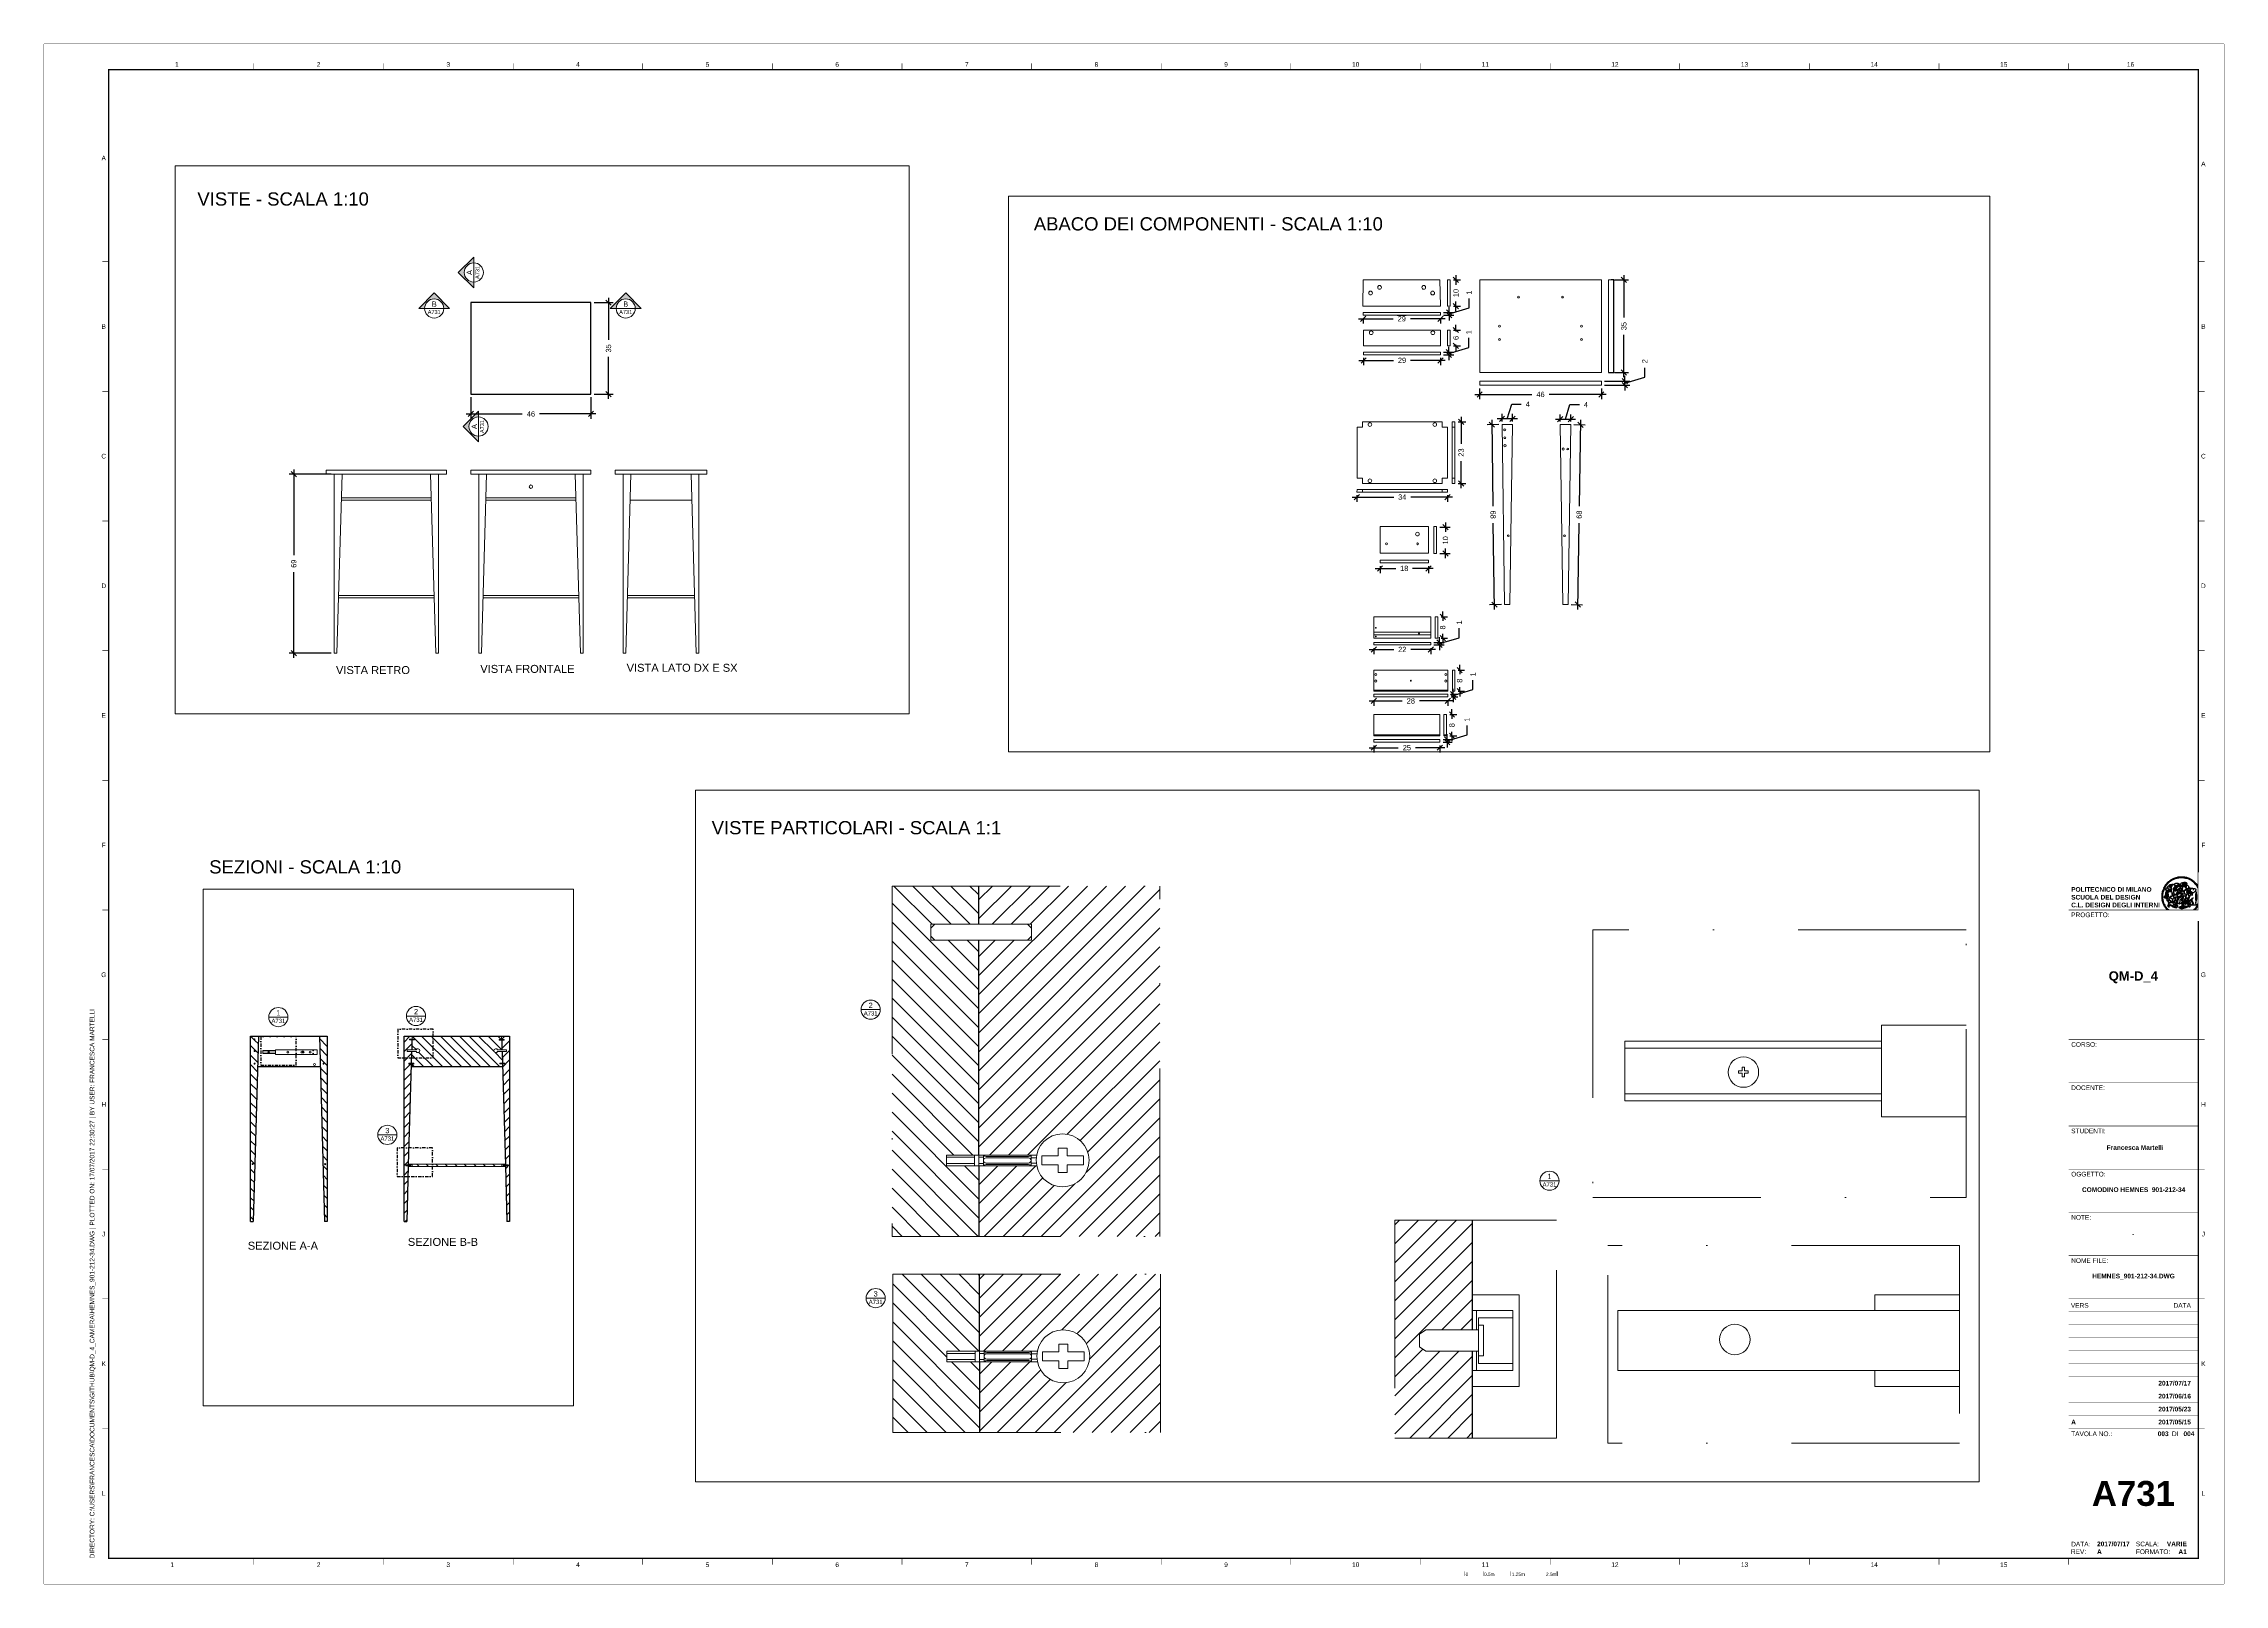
# Paper-space layout 'A731' of a CAD drawing. Header units: millimetres. Extents: x 11 to 836, y 5 to 587.
# The model-space entities are those that its viewports show. They can reach past a viewport. Long polylines and large blocks are cut down to what shows.
import ezdxf
from ezdxf.enums import TextEntityAlignment as Align

# ---------------------------------------------------------------- set-up
doc = ezdxf.new("R2010")
doc.units = ezdxf.units.MM
doc.set_wipeout_variables(frame=1)
doc.linetypes.add('CONTINUA', pattern=[0])
doc.linetypes.add('TRATTOPUNTO', pattern=[25.4, 12.7, -6.35, 0, -6.35])
doc.layers.get('DEFPOINTS').update_dxf_attribs({"color": 210})
for name, color, linetype, lineweight in [('A-ANNO-SYMB', 3, 'Continuous', 18), ('A-PRSP-1', 7, 'Continuous', 40), ('sottile', 3, 'Continuous', 5), ('tratteggio', 2, 'TRATTOPUNTO', 13), ('Vano viti', 130, 'Continuous', 15)]:
    doc.layers.add(name, color=color, linetype=linetype, lineweight=lineweight)
for name, color, linetype in [('G-ANNO-LOGO', 3, 'Continuous'), ('G-ANNO-TEXT', 3, 'Continuous'), ('G-ANNO-TTLB', 3, 'Continuous'), ('oggetti particolari', 6, 'Continuous'), ('particolari', 3, 'Continuous'), ('TESTI', 8, 'Continuous')]:
    doc.layers.add(name, color=color, linetype=linetype)
doc.layers.add('G-ANNO-NPLT', color=210, linetype='Continuous', plot=False)
doc.styles.add('ARIAL', font='arial.ttf')
doc.styles.add('ARIAL-BOLD', font='')
doc.styles.add('E-ARIAL', font='arial.ttf')
doc.styles.get('ARIAL-BOLD').set_extended_font_data('Arial', bold=True)
doc.dimstyles.new('TICK_36', dxfattribs={"dimtxt": 2, "dimasz": 2, "dimexe": 1.8, "dimexo": 1.2, "dimgap": 1.8, "dimtad": 0, "dimdec": 0, "dimlfac": 0.1, "dimzin": 0, "dimdsep": 46, "dimtxsty": 'ARIAL', "dimblk": 'OBLIQUE', "dimcen": 1.8, "dimdle": 1.8, "dimclrd": 256, "dimclrt": 256, "dimadec": 0, "dimazin": 0, "dimtfac": 1, "dimtdec": 0, "dimtmove": 1, "dimatfit": 3, "dimldrblk": 'OPEN90', "dimfxl": 1, "dimtfill": 1, "dimtolj": 1, "dimtzin": 0, "dimarcsym": 0})

# ---------------------------------------------------------------- blocks, each defined once
blk = doc.blocks.new('A1_GRID_LAYOUT')
at = {"layer": 'G-ANNO-NPLT', "const_width": 0.18}
for points in [[(841, 594), (0, 594)], [(0, 0), (0, 594)], [(841, 0), (841, 594)], [(841, 0), (0, 0)]]:
    blk.add_lwpolyline(points, dxfattribs=at)
at = {"layer": 'G-ANNO-TTLB', "const_width": 0.5, "flags": 128}
blk.add_lwpolyline([(25, 584), (25, 10), (831, 10), (831, 584)], close=True, dxfattribs=at)
at = {"layer": 'G-ANNO-TTLB', "const_width": 0.18, "flags": 128}
for points in [[(81, 586.5), (81, 584)], [(131, 586.5), (131, 584)], [(181, 586.5), (181, 584)], [(231, 586.5), (231, 584)], [(281, 586.5), (281, 584)], [(331, 586.5), (331, 584)], [(381, 586.5), (381, 584)], [(431, 586.5), (431, 584)], [(481, 586.5), (481, 584)], [(531, 586.5), (531, 584)], [(581, 586.5), (581, 584)], [(631, 586.5), (631, 584)], [(681, 586.5), (681, 584)], [(731, 586.5), (731, 584)], [(781, 586.5), (781, 584)], [(0, 578.5), (0, 576)], [(25, 510), (22.5, 510)], [(833.5, 510), (831, 510)], [(25, 460), (22.5, 460)], [(833.5, 460), (831, 460)], [(25, 410), (22.5, 410)], [(833.5, 410), (831, 410)], [(25, 360), (22.5, 360)], [(833.5, 360), (831, 360)], [(25, 310), (22.5, 310)], [(833.5, 310), (831, 310)], [(25, 260), (22.5, 260)], [(833.5, 260), (831, 260)], [(25, 210), (22.5, 210)], [(833.5, 210), (831, 210)], [(25, 160), (22.5, 160)], [(833.5, 160), (831, 160)], [(25, 110), (22.5, 110)], [(833.5, 110), (831, 110)], [(833.5, 110), (831, 110)], [(25, 60), (22.5, 60)], [(833.5, 60), (831, 60)], [(833.5, 60), (831, 60)], [(81, 10), (81, 7.5)], [(131, 10), (131, 7.5)], [(181, 10), (181, 7.5)], [(231, 10), (231, 7.5)], [(281, 10), (281, 7.5)], [(331, 10), (331, 7.5)], [(381, 10), (381, 7.5)], [(431, 10), (431, 7.5)], [(481, 10), (481, 7.5)], [(531, 10), (531, 7.5)], [(581, 10), (581, 7.5)], [(631, 10), (631, 7.5)], [(681, 10), (681, 7.5)], [(731, 10), (731, 7.5)], [(781, 10), (781, 7.5)]]:
    blk.add_lwpolyline(points, dxfattribs=at)
at = {"layer": 'G-ANNO-TTLB', "const_width": 0.18}
blk.add_lwpolyline([(716.5, 10), (776.5, 10)], dxfattribs=at)
at = {"layer": 'G-ANNO-TEXT', "style": 'ARIAL'}
for s, p in [('1', (51.35, 586.07)), ('2', (106, 586.07)), ('3', (156, 586.07)), ('4', (206, 586.07)), ('5', (256, 586.07)), ('6', (306, 586.07)), ('7', (356, 586.07)), ('8', (406, 586.07)), ('9', (456, 586.07)), ('10', (506, 586.07)), ('11', (556, 586.07)), ('12', (606, 586.07)), ('13', (656, 586.07)), ('14', (706, 586.07)), ('15', (756, 586.07)), ('16', (804.89, 586.07)), ('A', (23.09, 549.98)), ('A', (832.98, 547.71)), ('B', (23.09, 485)), ('B', (832.98, 485)), ('C', (23.09, 435)), ('C', (832.98, 435)), ('D', (23.09, 385)), ('D', (832.98, 385)), ('E', (23.09, 335)), ('E', (832.98, 335)), ('F', (23.09, 285)), ('F', (832.98, 285)), ('G', (23.09, 235)), ('G', (832.98, 235)), ('H', (23.09, 185)), ('H', (832.98, 185)), ('J', (23.09, 135)), ('J', (832.98, 135)), ('K', (23.09, 85)), ('K', (832.98, 85)), ('L', (23.09, 35)), ('L', (832.98, 35)), ('2', (106, 7.51)), ('3', (156, 7.51)), ('6', (306, 7.51)), ('8', (406, 7.51)), ('9', (456, 7.51)), ('10', (506, 7.51)), ('12', (606, 7.51)), ('13', (656, 7.51)), ('1', (49.49, 7.51)), ('4', (206, 7.51)), ('5', (256, 7.51)), ('7', (356, 7.51)), ('11', (556, 7.51)), ('14', (706, 7.51)), ('15', (756, 7.51))]:
    blk.add_text(s, height=1.8, dxfattribs=at).set_placement(p, align=Align.MIDDLE_CENTER)
at = {"layer": 'G-ANNO-TEXT', "insert": (17.7, 9.95), "char_height": 1.8, "attachment_point": 1, "rotation": 90, "style": 'ARIAL'}
blk.add_mtext_dynamic_manual_height_columns('DIRECTORY: C:\\\\USERS\\\\FRANCESCA\\\\DOCUMENTS\\\\GITHUB\\\\QM-D_4_CAMERA\\\\HEMNES_901-212-34.DWG | PLOTTED ON: 17/07/2017 22:30:27 | BY USER: FRANCESCA MARTELLI', width=412.209, gutter_width=9, heights=[0], dxfattribs=at)
blk = doc.blocks.new('logoPolimi')
for p, q in [((-2.37, 0.12), (-2.16, 0.11)), ((-2.37, 0.01), (-2.16, 0.01)), ((-2.36, 0.23), (-2.15, 0.21)), ((-2.35, 0.34), (-2.14, 0.31)), ((-2.33, 0.45), (-2.12, 0.41)), ((-2.3, 0.55), (-2.1, 0.51)), ((-2.28, 0.66), (-2.07, 0.6)), ((-2.24, 0.77), (-2.04, 0.7)), ((-2.2, 0.87), (-2.01, 0.79)), ((-2.16, 0.97), (-1.97, 0.89)), ((-2.11, 1.07), (-1.93, 0.98)), ((-2.06, 1.17), (-1.88, 1.07)), ((-2.01, 1.26), (-1.83, 1.15)), ((-1.94, 1.36), (-1.77, 1.24)), ((-1.88, 1.45), (-1.71, 1.32)), ((-1.84, 0.03), (-1.82, 0.35)), ((-1.81, 1.53), (-1.65, 1.4)), ((-1.74, 1.61), (-1.58, 1.47)), ((-1.73, 0.59), (-1.73, 0.59)), ((-1.73, 0.59), (-1.73, 0.59)), ((-1.66, 1.69), (-1.51, 1.54)), ((-1.65, 0.57), (-1.65, 0.57)), ((-1.59, 1.12), (-1.59, 1.12)), ((-1.58, 1.77), (-1.44, 1.61)), ((-1.51, 0.55), (-1.51, 0.55)), ((-1.51, 0.55), (-1.51, 0.55)), ((-1.49, 1.84), (-1.36, 1.68)), ((-1.41, 1.91), (-1.28, 1.74)), ((-1.32, 1.97), (-1.2, 1.8)), ((-1.31, 0.79), (-1.21, 0.75)), ((-1.21, 0.75), (-1.31, 0.79)), ((-1.21, 0.75), (-1.31, 0.79)), ((-1.22, 2.03), (-1.11, 1.85)), ((-1.21, 0.75), (-1.21, 0.75)), ((-1.21, 0.75), (-1.21, 0.75)), ((-1.19, 0.76), (-1.19, 0.76)), ((-1.19, 0.76), (-1.19, 0.76)), ((-1.17, 0.99), (-1.18, 0.99)), ((-1.18, 0.99), (-1.17, 0.99)), ((-1.16, 0.57), (-1.16, 0.57)), ((-1.16, 0.57), (-1.16, 0.57)), ((-1.13, 2.09), (-1.03, 1.9)), ((-1.1, 0.01), (-0.99, 0.06)), ((-0.99, 0.06), (-1.1, 0.01)), ((-0.99, 0.06), (-1.1, 0.01)), ((-1.03, 2.14), (-0.94, 1.95)), ((-0.99, 0.06), (-0.99, 0.06)), ((-0.99, 0.06), (-0.99, 0.06)), ((-0.97, 0.79), (-0.98, 0.79)), ((-0.89, 0.84), (-0.97, 0.79)), ((-0.97, 0.79), (-0.89, 0.84)), ((-0.96, 1.41), (-0.96, 1.41)), ((-0.96, 1.41), (-0.96, 1.41)), ((-0.93, 2.18), (-0.84, 1.99)), ((-0.89, 0.84), (-0.82, 0.87)), ((-0.82, 0.87), (-0.89, 0.84)), ((-0.89, 0.84), (-0.82, 0.87)), ((-0.88, 0.83), (-0.89, 0.84)), ((-0.85, 1.39), (-0.85, 1.39)), ((-0.85, 1.39), (-0.85, 1.39)), ((-0.84, 0.14), (-0.84, 0.14)), ((-0.83, 2.22), (-0.75, 2.03)), ((-0.77, 1.08), (-0.78, 1.08)), ((-0.78, 1.08), (-0.77, 1.08)), ((-0.61, 1.12), (-0.77, 1.08)), ((-0.77, 1.08), (-0.61, 1.12)), ((-0.77, 1.08), (-0.61, 1.12)), ((-0.75, 1.3), (-0.76, 1.29)), ((-0.76, 1.29), (-0.75, 1.3)), ((-0.72, 2.26), (-0.66, 2.06)), ((-0.65, 0.99), (-0.7, 0.96)), ((-0.69, 0.18), (-0.68, 0.18)), ((-0.66, 0.93), (-0.66, 0.93)), ((-0.66, 0.93), (-0.64, 0.93)), ((-0.66, 0.93), (-0.66, 0.93)), ((-0.66, 0.93), (-0.66, 0.93)), ((-0.63, 1.01), (-0.63, 1.01)), ((-0.63, 1.01), (-0.62, 1.01)), ((-0.63, 0.66), (-0.63, 0.66)), ((-0.61, 2.29), (-0.56, 2.09)), ((-0.6, 1.12), (-0.61, 1.12)), ((-0.61, 1.12), (-0.6, 1.12)), ((-0.61, 1.12), (-0.6, 1.12)), ((-0.61, 0.86), (-0.57, 0.85)), ((-0.57, 0.85), (-0.61, 0.86)), ((-0.61, 0.86), (-0.57, 0.85)), ((-0.53, 1.08), (-0.6, 1.12)), ((-0.6, 1.12), (-0.6, 1.11)), ((-0.6, 1.12), (-0.53, 1.08)), ((-0.57, 0.8), (-0.59, 0.8)), ((-0.57, 0.85), (-0.53, 0.84)), ((-0.57, 0.85), (-0.57, 0.85)), ((-0.57, 0.85), (-0.57, 0.85)), ((-0.57, 0.85), (-0.53, 0.84)), ((-0.56, 0.29), (-0.49, 0.48)), ((-0.56, 0.14), (-0.56, 0.29)), ((-0.5, 0.11), (-0.56, 0.14)), ((-0.53, 0.84), (-0.51, 0.84)), ((-0.53, 0.84), (-0.51, 0.84)), ((-0.53, 0.84), (-0.53, 0.84)), ((-0.51, 2.32), (-0.46, 2.11)), ((-0.51, 0.11), (-0.51, 0.11)), ((-0.51, 0.11), (-0.51, 0.11)), ((-0.34, 0.33), (-0.5, 0.11)), ((-0.49, 0.48), (-0.41, 0.55)), ((-0.42, 0.8), (-0.47, 0.79)), ((-0.42, 0.8), (-0.47, 0.79)), ((-0.47, 0.79), (-0.45, 0.76)), ((-0.47, 0.79), (-0.45, 0.76)), ((-0.45, 1.14), (-0.42, 1.11)), ((-0.42, 1.26), (-0.36, 1.22)), ((-0.41, 0.55), (-0.34, 0.49)), ((-0.4, 2.34), (-0.36, 2.13)), ((-0.4, 1.37), (-0.38, 1.38)), ((-0.39, 1.37), (-0.4, 1.37)), ((-0.35, 1.33), (-0.4, 1.37)), ((-0.39, 1.24), (-0.4, 1.23)), ((-0.38, 1.14), (-0.38, 1.14)), ((-0.34, 0.49), (-0.09, 0.48)), ((-0.16, 0.32), (-0.34, 0.33)), ((-0.14, 0.32), (-0.31, 0.34)), ((-0.29, 2.35), (-0.26, 2.14)), ((-0.28, 1.3), (-0.29, 1.3)), ((-0.28, 1.3), (-0.28, 1.3)), ((-0.18, 2.36), (-0.16, 2.15)), ((-0.16, 1.24), (-0.16, 1.25)), ((-0.16, 1.25), (-0.16, 1.25)), ((-0.16, 0.49), (-0.14, 0.64)), ((-0.06, 0.27), (-0.16, 0.32)), ((-0.1, 0.88), (-0.09, 0.87)), ((-0.08, 1.37), (-0.08, 1.38)), ((-0.08, 1.23), (-0.05, 1.21)), ((-0.05, 1.21), (-0.08, 1.23)), ((-0.08, 1.23), (-0.05, 1.21)), ((-0.07, 2.37), (-0.06, 2.16)), ((-0.03, 0.26), (-0.06, 0.27)), ((-0.05, 1.21), (-0.04, 1.21)), ((-0.04, 1.21), (-0.05, 1.21)), ((-0.04, 1.21), (-0.04, 1.21)), ((-0.04, 1.21), (-0.04, 1.21)), ((-0.04, 0.48), (-0.03, 0.26)), ((0.03, 1.15), (0.03, 1.15)), ((0.03, 0.66), (0.03, 0.67)), ((0.04, 2.37), (0.04, 2.16)), ((0.07, 0.58), (0.07, 0.57)), ((0.1, 1.18), (0.1, 1.18)), ((0.1, 0.84), (0.1, 0.84)), ((0.13, 1.32), (0.17, 1.19)), ((0.15, 2.36), (0.14, 2.16)), ((0.14, 0.71), (0.34, 0.65)), ((0.31, 0.56), (0.17, 0.63)), ((0.26, 2.36), (0.24, 2.15)), ((0.27, 1.61), (0.27, 1.61)), ((0.27, 1.61), (0.27, 1.61)), ((0.27, 1.61), (0.27, 1.61)), ((0.29, 1.29), (0.29, 1.29)), ((0.29, 1.29), (0.29, 1.29)), ((0.29, 1.29), (0.29, 1.29)), ((0.29, 1.29), (0.29, 1.29)), ((0.33, 0.49), (0.34, 0.49)), ((0.33, 0.03), (0.35, 0.03)), ((0.33, 0.03), (0.35, 0.03)), ((0.37, 2.34), (0.34, 2.13)), ((0.34, 0.65), (0.34, 0.64)), ((0.35, 0.03), (0.57, 0.06)), ((0.35, 0.03), (0.57, 0.06)), ((0.35, 0.03), (0.35, 0.03)), ((0.35, 0.03), (0.35, 0.03)), ((0.38, 1.36), (0.37, 1.35)), ((0.38, 0.34), (0.37, 0.34)), ((0.38, 0.34), (0.38, 0.34)), ((0.43, 0.67), (0.39, 0.64)), ((0.48, 2.32), (0.44, 2.12)), ((0.49, 1.05), (0.51, 1.13)), ((0.51, 1.13), (0.49, 1.05)), ((0.49, 1.05), (0.51, 1.13)), ((0.51, 1.31), (0.5, 1.29)), ((0.51, 1.13), (0.52, 1.23)), ((0.52, 1.23), (0.51, 1.23)), ((0.51, 1.23), (0.52, 1.23)), ((0.52, 1.23), (0.51, 1.13)), ((0.51, 1.13), (0.52, 1.23)), ((0.52, 1.24), (0.6, 1.37)), ((0.52, 1.23), (0.6, 1.36)), ((0.6, 1.36), (0.52, 1.23)), ((0.52, 1.23), (0.52, 1.23)), ((0.52, 1.23), (0.52, 1.24)), ((0.52, 1.23), (0.52, 1.23)), ((0.55, 1.07), (0.53, 1.06)), ((0.53, 1.04), (0.53, 1.06)), ((0.53, 1.05), (0.53, 1.04)), ((0.59, 2.3), (0.54, 2.09)), ((0.54, 0.3), (0.63, 0.32)), ((0.54, -0.08), (0.61, 0.06)), ((0.61, 0.06), (0.54, -0.08)), ((0.54, -0.08), (0.61, 0.06)), ((0.56, 0.19), (0.59, 0.21)), ((0.57, 1.07), (0.57, 1.07)), ((0.57, 1.07), (0.57, 1.07)), ((0.57, 1.07), (0.57, 1.07)), ((0.57, 1.07), (0.57, 1.07)), ((0.57, 1.07), (0.57, 1.07)), ((0.57, 1.07), (0.57, 1.07)), ((0.57, 1.07), (0.57, 1.07)), ((0.58, 0.3), (0.59, 0.29)), ((0.59, 0.78), (0.59, 0.79)), ((0.59, 0.79), (0.59, 0.79)), ((0.59, 0.79), (0.59, 0.79)), ((0.59, 0.79), (0.59, 0.78)), ((0.61, 0.06), (0.6, 0.07)), ((0.6, 0.07), (0.61, 0.06)), ((0.61, 0.06), (0.61, 0.07)), ((0.62, 0.21), (0.65, 0.22)), ((0.69, 2.27), (0.63, 2.07)), ((0.64, 1.37), (0.65, 1.37)), ((0.69, 0.86), (0.68, 0.86)), ((0.68, 0.86), (0.69, 0.86)), ((0.68, 0.76), (0.68, 0.76)), ((0.8, 2.23), (0.73, 2.03)), ((0.76, 0.26), (0.76, 0.26)), ((0.9, 2.19), (0.82, 2)), ((0.82, 0.35), (0.84, 0.36)), ((0.82, 0.35), (0.82, 0.35)), ((0.84, 0.36), (0.84, 0.37)), ((0.85, 0.34), (1.05, 0.35)), ((1, 2.15), (0.91, 1.96)), ((0.93, 1.05), (0.93, 1.05)), ((0.93, 1.05), (0.93, 1.05)), ((0.93, 1.05), (0.93, 1.04)), ((0.93, 1.05), (0.93, 1.05)), ((0.97, 0.66), (0.96, 0.66)), ((1.01, 0.97), (0.98, 0.96)), ((1.1, 2.1), (1, 1.91)), ((1.2, 2.04), (1.09, 1.86)), ((1.17, 0.96), (1.17, 0.95)), ((1.17, 0.95), (1.17, 0.95)), ((1.29, 1.99), (1.18, 1.81)), ((1.38, 1.92), (1.26, 1.75)), ((1.34, 0.37), (1.26, 0.04)), ((1.27, 0.37), (1.27, 0.38)), ((1.28, 0.95), (1.28, 0.95)), ((1.47, 1.86), (1.34, 1.69)), ((1.37, 0.73), (1.46, 0.81)), ((1.41, 0.4), (1.41, 0.41)), ((1.56, 1.79), (1.42, 1.63)), ((1.64, 1.71), (1.49, 1.56)), ((1.49, 0.9), (1.57, 0.92)), ((1.72, 1.63), (1.56, 1.49)), ((1.67, 0.6), (1.57, 0.53)), ((1.79, 1.55), (1.63, 1.41)), ((1.86, 1.47), (1.7, 1.34)), ((1.93, 1.38), (1.76, 1.26)), ((1.99, 1.29), (1.81, 1.17)), ((2.05, 1.19), (1.87, 1.09)), ((2.1, 1.1), (1.92, 1)), ((2.15, 1), (1.96, 0.91)), ((2.19, 0.9), (2, 0.82)), ((2.23, 0.79), (2.04, 0.72)), ((2.27, 0.69), (2.07, 0.63)), ((2.3, 0.58), (2.09, 0.53)), ((2.32, 0.47), (2.12, 0.43)), ((2.34, 0.37), (2.13, 0.33)), ((2.36, 0.26), (2.15, 0.23)), ((2.37, 0.15), (2.16, 0.13)), ((2.37, 0.04), (2.16, 0.03)), ((-2.37, -0.1), (-2.16, -0.09)), ((-2.36, -0.21), (-2.15, -0.19)), ((-2.35, -0.32), (-2.14, -0.29)), ((-2.33, -0.43), (-2.12, -0.39)), ((-2.31, -0.54), (-2.1, -0.49)), ((-2.28, -0.65), (-2.08, -0.59)), ((-2.25, -0.75), (-2.05, -0.69)), ((-2.21, -0.86), (-2.02, -0.78)), ((-2.17, -0.96), (-1.98, -0.87)), ((-2.12, -1.06), (-1.93, -0.96)), ((-2.07, -1.16), (-1.89, -1.05)), ((-2.04, -0.15), (-1.97, -0.2)), ((-2.01, -1.25), (-1.84, -1.14)), ((-1.95, -1.34), (-1.78, -1.22)), ((-1.89, -1.43), (-1.72, -1.31)), ((-1.82, -1.52), (-1.66, -1.38)), ((-1.75, -1.6), (-1.59, -1.46)), ((-1.67, -1.68), (-1.52, -1.53)), ((-1.58, -0.12), (-1.6, -0.18)), ((-1.6, -0.18), (-1.58, -0.28)), ((-1.57, -0.54), (-1.59, -0.54)), ((-1.59, -0.54), (-1.59, -0.54)), ((-1.59, -1.76), (-1.45, -1.6)), ((-1.56, -0.32), (-1.56, -0.31)), ((-1.56, -0.31), (-1.56, -0.31)), ((-1.53, -0.65), (-1.53, -0.65)), ((-1.53, -0.65), (-1.53, -0.65)), ((-1.51, -1.83), (-1.37, -1.67)), ((-1.48, -0.86), (-1.48, -0.85)), ((-1.42, -0.37), (-1.42, -0.37)), ((-1.42, -1.9), (-1.29, -1.73)), ((-1.38, -0.46), (-1.38, -0.46)), ((-1.33, -1.96), (-1.21, -1.79)), ((-1.31, -0.24), (-1.31, -0.23)), ((-1.31, -0.23), (-1.31, -0.24)), ((-1.24, -2.02), (-1.13, -1.84)), ((-1.23, -0.19), (-1.23, -0.19)), ((-1.23, -0.19), (-1.23, -0.19)), ((-1.23, -0.19), (-1.23, -0.19)), ((-1.23, -0.19), (-1.23, -0.19)), ((-1.14, -2.08), (-1.04, -1.89)), ((-1.04, -2.13), (-0.95, -1.94)), ((-1.01, -0.39), (-1.02, -0.39)), ((-1.02, -0.39), (-1.01, -0.39)), ((-1.02, -0.7), (-1.02, -0.7)), ((-1.02, -0.7), (-1.02, -0.7)), ((-1.02, -0.7), (-1.02, -0.7)), ((-0.94, -2.18), (-0.86, -1.98)), ((-0.84, -2.22), (-0.77, -2.02)), ((-0.79, -0.51), (-0.83, -0.58)), ((-0.83, -0.58), (-0.79, -0.51)), ((-0.83, -0.58), (-0.79, -0.51)), ((-0.78, -1.05), (-0.83, -0.94)), ((-0.83, -0.94), (-0.78, -1.05)), ((-0.83, -0.94), (-0.83, -0.94)), ((-0.83, -0.94), (-0.78, -1.05)), ((-0.82, -1.23), (-0.82, -1.23)), ((-0.82, -1.23), (-0.77, -1.23)), ((-0.77, -1.23), (-0.82, -1.23)), ((-0.82, -1.23), (-0.82, -1.23)), ((-0.77, -1.23), (-0.82, -1.23)), ((-0.75, -0.96), (-0.8, -0.89)), ((-0.8, -0.89), (-0.79, -0.92)), ((-0.79, -0.92), (-0.8, -0.89)), ((-0.8, -0.89), (-0.75, -0.96)), ((-0.79, -0.92), (-0.8, -0.89)), ((-0.8, -0.89), (-0.8, -0.89)), ((-0.8, -0.89), (-0.75, -0.96)), ((-0.79, -0.92), (-0.78, -0.95)), ((-0.78, -0.95), (-0.79, -0.92)), ((-0.78, -0.95), (-0.79, -0.92)), ((-0.77, -0.49), (-0.78, -0.48)), ((-0.78, -0.48), (-0.77, -0.49)), ((-0.78, -0.95), (-0.76, -1)), ((-0.76, -1), (-0.78, -0.95)), ((-0.76, -1), (-0.78, -0.95)), ((-0.71, -0.89), (-0.75, -0.87)), ((-0.75, -0.87), (-0.71, -0.89)), ((-0.75, -0.87), (-0.71, -0.89)), ((-0.72, -1.01), (-0.75, -0.96)), ((-0.75, -0.96), (-0.72, -1.01)), ((-0.75, -0.96), (-0.72, -1.01)), ((-0.74, -2.25), (-0.67, -2.05)), ((-0.64, -0.93), (-0.71, -0.89)), ((-0.71, -0.89), (-0.64, -0.93)), ((-0.71, -0.89), (-0.64, -0.93)), ((-0.66, -0.53), (-0.66, -0.53)), ((-0.66, -0.53), (-0.66, -0.53)), ((-0.66, -0.53), (-0.66, -0.53)), ((-0.63, -2.29), (-0.57, -2.08)), ((-0.52, -2.31), (-0.48, -2.11)), ((-0.39, -0.81), (-0.51, -0.69)), ((-0.51, -1.04), (-0.5, -1.04)), ((-0.48, -0.42), (-0.48, -0.42)), ((-0.48, -0.42), (-0.48, -0.42)), ((-0.48, -0.42), (-0.48, -0.42)), ((-0.42, -2.33), (-0.38, -2.13)), ((-0.41, -0.51), (-0.41, -0.51)), ((-0.38, -0.05), (-0.39, -0.12)), ((-0.39, -0.12), (-0.37, -0.1)), ((-0.35, -0.14), (-0.37, -0.08)), ((-0.37, -0.09), (-0.37, -0.09)), ((-0.33, -0.12), (-0.35, -0.14)), ((-0.32, -0.14), (-0.35, -0.14)), ((-0.35, -0.18), (-0.34, -0.22)), ((-0.34, -0.08), (-0.29, -0.16)), ((-0.34, -0.22), (-0.34, -0.22)), ((-0.27, -0.17), (-0.32, -0.14)), ((-0.31, -2.35), (-0.28, -2.14)), ((-0.25, -0.91), (-0.26, -0.9)), ((-0.26, -1.29), (0.1, -1.2)), ((0.1, -1.2), (-0.26, -1.29)), ((0.08, -1.4), (-0.26, -1.29)), ((-0.26, -1.29), (0.08, -1.4)), ((-0.26, -1.38), (-0.26, -1.29)), ((-0.26, -1.29), (-0.26, -1.29)), ((-0.26, -1.29), (-0.26, -1.38)), ((-0.26, -1.29), (0.08, -1.4)), ((-0.26, -1.29), (-0.26, -1.29)), ((0.08, -1.49), (-0.26, -1.38)), ((-0.26, -1.38), (0.09, -1.49)), ((-0.2, -2.36), (-0.18, -2.15)), ((-0.14, -0.15), (-0.16, -0.13)), ((-0.11, -0.04), (-0.12, -0.05)), ((-0.09, -2.37), (-0.08, -2.16)), ((-0.04, -0.41), (-0.01, -0.44)), ((-0.01, -0.44), (-0.04, -0.41)), ((-0.04, -0.41), (-0.01, -0.44)), ((0.03, -2.37), (0.02, -2.16)), ((0.07, -0.84), (0.07, -0.84)), ((0.07, -0.84), (0.07, -0.84)), ((0.1, -1.2), (0.08, -1.32)), ((0.08, -1.32), (0.13, -1.2)), ((0.08, -1.4), (0.72, -1.22)), ((0.72, -1.22), (0.08, -1.4)), ((0.08, -1.4), (0.72, -1.22)), ((0.72, -1.31), (0.08, -1.49)), ((0.08, -1.44), (0.08, -1.4)), ((0.08, -1.4), (0.08, -1.44)), ((0.08, -1.4), (0.08, -1.49)), ((0.08, -1.49), (0.08, -1.44)), ((0.08, -1.44), (0.08, -1.44)), ((0.08, -1.44), (0.08, -1.45)), ((0.08, -1.45), (0.08, -1.46)), ((0.08, -1.46), (0.08, -1.49)), ((0.1, -1.01), (0.09, -0.86)), ((0.1, -1.01), (0.09, -0.86)), ((0.09, -1.49), (0.72, -1.31)), ((0.1, -1.2), (0.12, -1.04)), ((0.12, -1.04), (0.1, -1.2)), ((0.13, -1.2), (0.1, -1.2)), ((0.1, -1.2), (0.13, -1.2)), ((0.13, -1.2), (0.1, -1.2)), ((0.1, -1.2), (0.1, -1.2)), ((0.11, -0.44), (0.11, -0.44)), ((0.11, -0.44), (0.11, -0.44)), ((0.12, -0.21), (0.12, -0.21)), ((0.12, -0.21), (0.12, -0.21)), ((0.12, -0.21), (0.12, -0.21)), ((0.12, -0.21), (0.12, -0.21)), ((0.12, -0.21), (0.12, -0.21)), ((0.12, -0.21), (0.12, -0.21)), ((0.12, -0.21), (0.12, -0.21)), ((0.12, -0.21), (0.12, -0.21)), ((0.12, -0.21), (0.12, -0.21)), ((0.12, -0.21), (0.12, -0.21)), ((0.12, -0.21), (0.12, -0.21)), ((0.12, -0.21), (0.12, -0.21)), ((0.12, -0.21), (0.12, -0.21)), ((0.12, -0.56), (0.14, -0.53)), ((0.14, -0.53), (0.12, -0.56)), ((0.12, -0.56), (0.14, -0.53)), ((0.12, -1.04), (0.12, -1.04)), ((0.12, -1.04), (0.12, -1.04)), ((0.12, -1.04), (0.12, -1.04)), ((0.14, -2.37), (0.12, -2.16)), ((0.21, -0.99), (0.13, -1.2)), ((0.13, -1.2), (0.21, -0.99)), ((0.36, -1.14), (0.13, -1.2)), ((0.13, -1.2), (0.26, -1.17)), ((0.14, -0.53), (0.16, -0.49)), ((0.16, -0.49), (0.14, -0.53)), ((0.14, -0.53), (0.16, -0.49)), ((0.16, -0.49), (0.16, -0.49)), ((0.16, -0.49), (0.16, -0.49)), ((0.28, -1.19), (0.21, -0.99)), ((0.21, -0.99), (0.31, -1.27)), ((0.25, -2.36), (0.22, -2.15)), ((0.24, -0.17), (0.24, -0.16)), ((0.24, -0.16), (0.24, -0.17)), ((0.25, -0.84), (0.25, -0.88)), ((0.25, -0.88), (0.25, -0.84)), ((0.25, -0.88), (0.25, -0.84)), ((0.25, -0.88), (0.29, -1.17)), ((0.26, -0.88), (0.25, -0.88)), ((0.31, -1.27), (0.25, -0.88)), ((0.26, -1.17), (0.28, -1.16)), ((0.28, -1.16), (0.36, -1.14)), ((0.29, -1.17), (0.28, -1.19)), ((0.35, -2.34), (0.32, -2.14)), ((0.36, -1.14), (0.72, -1.22)), ((0.72, -1.22), (0.36, -1.14)), ((0.46, -2.32), (0.42, -2.12)), ((0.49, -0.31), (0.49, -0.31)), ((0.49, -0.31), (0.49, -0.31)), ((0.5, -0.27), (0.5, -0.27)), ((0.51, -0.27), (0.51, -0.27)), ((0.57, -2.3), (0.52, -2.1)), ((0.68, -2.27), (0.62, -2.07)), ((0.78, -2.24), (0.71, -2.04)), ((0.72, -0.81), (0.75, -0.89)), ((0.72, -1.22), (0.72, -1.31)), ((0.72, -1.31), (0.72, -1.22)), ((0.74, -0.23), (0.74, -0.23)), ((0.74, -0.23), (0.75, -0.24)), ((0.75, -0.23), (0.75, -0.23)), ((0.89, -2.2), (0.81, -2)), ((0.86, -0.25), (0.82, -0.34)), ((0.87, -0.22), (0.86, -0.23)), ((0.87, -0.22), (0.86, -0.25)), ((0.99, -2.15), (0.9, -1.96)), ((0.96, -0.58), (0.96, -0.57)), ((1.09, -2.11), (0.99, -1.92)), ((1.05, -1.05), (1.04, -1.05)), ((1.19, -2.05), (1.08, -1.87)), ((1.28, -2), (1.17, -1.82)), ((1.37, -1.93), (1.25, -1.76)), ((1.31, -0.27), (1.3, -0.26)), ((1.3, -0.26), (1.3, -0.26)), ((1.3, -0.26), (1.3, -0.26)), ((1.3, -0.26), (1.31, -0.27)), ((1.3, -0.26), (1.3, -0.26)), ((1.46, -1.87), (1.33, -1.7)), ((1.54, -1.8), (1.41, -1.64)), ((1.63, -1.72), (1.48, -1.57)), ((1.71, -1.65), (1.55, -1.5)), ((1.78, -1.57), (1.62, -1.43)), ((1.85, -1.48), (1.69, -1.35)), ((1.92, -1.39), (1.75, -1.27)), ((1.98, -1.3), (1.81, -1.19)), ((2.04, -1.21), (1.86, -1.1)), ((2.09, -1.11), (1.91, -1.01)), ((2.14, -1.01), (1.95, -0.92)), ((2.19, -0.91), (1.99, -0.83)), ((2.23, -0.81), (2.03, -0.74)), ((2.26, -0.7), (2.06, -0.64)), ((2.29, -0.6), (2.09, -0.55)), ((2.32, -0.49), (2.11, -0.45)), ((2.34, -0.38), (2.13, -0.35)), ((2.35, -0.27), (2.15, -0.25)), ((2.37, -0.08), (2.16, -0.07)), ((2.36, -0.16), (2.16, -0.15))]:
    blk.add_line(p, q)
for points in [[(-1.9, 0.12), (-1.94, 0.02), (-2.05, -0.09), (-2.05, -0.09)], [(-1.86, 0.38), (-1.86, 0.38), (-1.87, 0.19), (-1.9, 0.12)], [(-1.76, 0.6), (-1.76, 0.6), (-1.84, 0.57), (-1.86, 0.38)], [(-1.86, -0.04), (-1.84, 0.02), (-1.84, 0.03), (-1.84, 0.03)], [(-1.82, 0.78), (-1.83, 0.8), (-1.85, 0.86), (-1.83, 0.88)], [(-1.82, 0.78), (-1.83, 0.8), (-1.85, 0.86), (-1.83, 0.88)], [(-1.83, 0.88), (-1.81, 0.9), (-1.76, 0.96), (-1.76, 0.96)], [(-1.83, 0.88), (-1.81, 0.9), (-1.76, 0.96), (-1.76, 0.96)], [(-1.76, 0.6), (-1.83, 0.7), (-1.78, 0.74), (-1.78, 0.74)], [(-1.78, 0.74), (-1.79, 0.74), (-1.83, 0.7), (-1.76, 0.6)], [(-1.78, 0.74), (-1.8, 0.76), (-1.81, 0.78), (-1.82, 0.78)], [(-1.78, 0.74), (-1.8, 0.76), (-1.81, 0.78), (-1.82, 0.78)], [(-1.82, 0.35), (-1.81, 0.5), (-1.73, 0.59), (-1.73, 0.59)], [(-1.82, -0.19), (-1.73, -0.07), (-1.75, 0.14), (-1.75, 0.3)], [(-1.75, 0.33), (-1.75, 0.17), (-1.73, -0.05), (-1.8, -0.17)], [(-1.78, 0.74), (-1.75, 0.72), (-1.72, 0.69), (-1.68, 0.7)], [(-1.68, 0.7), (-1.72, 0.69), (-1.75, 0.72), (-1.78, 0.74)], [(-1.68, 0.7), (-1.72, 0.69), (-1.75, 0.72), (-1.78, 0.74)], [(-1.78, 0.74), (-1.78, 0.74), (-1.78, 0.74), (-1.78, 0.74)], [(-1.76, 0.96), (-1.68, 1.1), (-1.59, 1.12), (-1.59, 1.12)], [(-1.76, 0.96), (-1.68, 1.1), (-1.6, 1.12), (-1.6, 1.12)], [(-1.73, 0.59), (-1.74, 0.59), (-1.75, 0.6), (-1.76, 0.6)], [(-1.73, 0.59), (-1.74, 0.59), (-1.75, 0.6), (-1.76, 0.6)], [(-1.75, 0.3), (-1.76, 0.47), (-1.65, 0.57), (-1.65, 0.57)], [(-1.65, 0.57), (-1.65, 0.57), (-1.76, 0.5), (-1.75, 0.33)], [(-1.65, 0.57), (-1.68, 0.58), (-1.7, 0.58), (-1.73, 0.59)], [(-1.65, 0.57), (-1.68, 0.58), (-1.7, 0.58), (-1.73, 0.59)], [(-1.5, 0.71), (-1.53, 0.74), (-1.61, 0.71), (-1.68, 0.7)], [(-1.68, 0.7), (-1.61, 0.71), (-1.53, 0.73), (-1.5, 0.71)], [(-1.5, 0.71), (-1.53, 0.73), (-1.61, 0.71), (-1.68, 0.7)], [(-1.51, 0.55), (-1.56, 0.56), (-1.61, 0.56), (-1.65, 0.57)], [(-1.65, 0.57), (-1.61, 0.56), (-1.56, 0.56), (-1.51, 0.55)], [(-1.51, 0.55), (-1.56, 0.56), (-1.61, 0.56), (-1.65, 0.57)], [(-1.59, 1.12), (-1.6, 1.06), (-1.61, 0.99), (-1.61, 0.97)], [(-1.61, 0.97), (-1.61, 0.99), (-1.6, 1.06), (-1.59, 1.12)], [(-1.61, 0.97), (-1.61, 0.99), (-1.6, 1.06), (-1.59, 1.12)], [(-1.61, 0.97), (-1.61, 0.95), (-1.56, 0.88), (-1.54, 0.87)], [(-1.54, 0.87), (-1.56, 0.88), (-1.61, 0.95), (-1.61, 0.97)], [(-1.54, 0.87), (-1.56, 0.88), (-1.61, 0.96), (-1.61, 0.97)], [(-1.59, 1.12), (-1.59, 1.13), (-1.59, 1.15), (-1.58, 1.16)], [(-1.59, 1.12), (-1.59, 1.13), (-1.59, 1.15), (-1.58, 1.16)], [(-1.58, 1.16), (-1.57, 1.21), (-1.52, 1.23), (-1.49, 1.25)], [(-1.58, 1.16), (-1.57, 1.21), (-1.52, 1.23), (-1.49, 1.25)], [(-1.58, 0.36), (-1.58, 0.48), (-1.51, 0.55), (-1.51, 0.55)], [(-1.51, 0.55), (-1.51, 0.55), (-1.58, 0.48), (-1.58, 0.36)], [(-1.51, 0.55), (-1.51, 0.55), (-1.58, 0.48), (-1.58, 0.36)], [(-1.55, 0.04), (-1.55, 0.08), (-1.58, 0.25), (-1.58, 0.36)], [(-1.58, 0.36), (-1.58, 0.25), (-1.55, 0.08), (-1.55, 0.04)], [(-1.58, 0.36), (-1.58, 0.25), (-1.55, 0.08), (-1.55, 0.04)], [(-1.58, -0.12), (-1.57, -0.06), (-1.55, 0.02), (-1.55, 0.04)], [(-1.55, 0.04), (-1.55, 0.02), (-1.57, -0.06), (-1.58, -0.12)], [(-1.55, 0.04), (-1.55, 0.02), (-1.56, -0.04), (-1.57, -0.1)], [(-1.54, 0.87), (-1.52, 0.85), (-1.47, 0.83), (-1.44, 0.83)], [(-1.44, 0.83), (-1.47, 0.83), (-1.52, 0.85), (-1.54, 0.87)], [(-1.45, 0.83), (-1.47, 0.83), (-1.52, 0.85), (-1.54, 0.87)], [(-1.51, 0.55), (-1.33, 0.54), (-1.16, 0.57), (-1.16, 0.57)], [(-1.16, 0.57), (-1.16, 0.57), (-1.33, 0.54), (-1.51, 0.55)], [(-1.16, 0.57), (-1.16, 0.57), (-1.33, 0.54), (-1.51, 0.55)], [(-1.5, 0.71), (-1.46, 0.68), (-1.4, 0.62), (-1.33, 0.66)], [(-1.33, 0.66), (-1.4, 0.62), (-1.46, 0.68), (-1.5, 0.71)], [(-1.33, 0.66), (-1.4, 0.62), (-1.46, 0.68), (-1.5, 0.71)], [(-1.49, 1.25), (-1.46, 1.26), (-1.42, 1.33), (-1.39, 1.36)], [(-1.49, 1.25), (-1.46, 1.27), (-1.43, 1.34), (-1.39, 1.36)], [(-1.31, 0.79), (-1.33, 0.79), (-1.42, 0.83), (-1.45, 0.83)], [(-1.44, 0.83), (-1.42, 0.83), (-1.33, 0.79), (-1.31, 0.79)], [(-1.31, 0.79), (-1.33, 0.79), (-1.42, 0.83), (-1.44, 0.83)], [(-1.35, 1.1), (-1.4, 1.17), (-1.36, 1.23), (-1.29, 1.31)], [(-1.29, 1.31), (-1.36, 1.23), (-1.4, 1.17), (-1.35, 1.1)], [(-1.35, 1.1), (-1.4, 1.17), (-1.36, 1.23), (-1.29, 1.31)], [(-1.39, 1.36), (-1.35, 1.38), (-1.26, 1.4), (-1.19, 1.41)], [(-1.39, 1.36), (-1.35, 1.38), (-1.26, 1.4), (-1.19, 1.41)], [(-1.18, 0.99), (-1.24, 0.97), (-1.3, 1.03), (-1.35, 1.1)], [(-1.35, 1.1), (-1.3, 1.03), (-1.24, 0.97), (-1.18, 0.99)], [(-1.18, 1), (-1.24, 0.97), (-1.3, 1.03), (-1.35, 1.1)], [(-1.33, 0.66), (-1.28, 0.7), (-1.23, 0.73), (-1.21, 0.75)], [(-1.21, 0.75), (-1.23, 0.73), (-1.28, 0.7), (-1.33, 0.66)], [(-1.21, 0.75), (-1.23, 0.73), (-1.28, 0.7), (-1.33, 0.66)], [(-1.29, 1.31), (-1.22, 1.39), (-1.01, 1.41), (-0.96, 1.41)], [(-0.96, 1.41), (-1.01, 1.41), (-1.22, 1.39), (-1.29, 1.31)], [(-1.29, 1.31), (-1.22, 1.39), (-1.01, 1.41), (-0.96, 1.41)], [(-1.24, -0.02), (-1.21, -0.01), (-1.1, 0.01), (-1.1, 0.01)], [(-1.1, 0.01), (-1.1, 0.01), (-1.21, -0.01), (-1.24, -0.02)], [(-1.1, 0.01), (-1.1, 0.01), (-1.21, -0.01), (-1.24, -0.02)], [(-1.21, 0.75), (-1.2, 0.75), (-1.19, 0.76), (-1.19, 0.76)], [(-1.19, 0.76), (-1.19, 0.76), (-1.2, 0.75), (-1.21, 0.75)], [(-1.19, 0.76), (-1.19, 0.76), (-1.2, 0.76), (-1.21, 0.75)], [(-1.19, 1.41), (-1.11, 1.43), (-0.97, 1.41), (-0.97, 1.41)], [(-1.19, 1.41), (-1.12, 1.43), (-0.98, 1.41), (-0.98, 1.41)], [(-1.19, 0.76), (-1.19, 0.77), (-1.18, 0.78), (-1.18, 0.79)], [(-1.18, 0.79), (-1.18, 0.78), (-1.19, 0.77), (-1.19, 0.76)], [(-1.19, 0.76), (-1.19, 0.77), (-1.19, 0.78), (-1.18, 0.79)], [(-1.18, 0.68), (-1.18, 0.68), (-1.19, 0.71), (-1.19, 0.76)], [(-1.19, 0.76), (-1.19, 0.71), (-1.18, 0.68), (-1.18, 0.68)], [(-1.18, 0.68), (-1.18, 0.68), (-1.19, 0.71), (-1.19, 0.76)], [(-1.18, 0.97), (-1.18, 0.97), (-1.18, 0.98), (-1.17, 0.99)], [(-1.17, 0.99), (-1.18, 0.98), (-1.18, 0.97), (-1.18, 0.97)], [(-1.18, 0.97), (-1.18, 0.97), (-1.18, 0.98), (-1.17, 0.99)], [(-1.18, 0.79), (-1.17, 0.86), (-1.18, 0.95), (-1.18, 0.97)], [(-1.18, 0.97), (-1.18, 0.95), (-1.17, 0.86), (-1.18, 0.79)], [(-1.18, 0.79), (-1.17, 0.86), (-1.18, 0.95), (-1.18, 0.97)], [(-1.16, 0.57), (-1.17, 0.6), (-1.18, 0.64), (-1.18, 0.68)], [(-1.18, 0.68), (-1.18, 0.64), (-1.17, 0.6), (-1.16, 0.57)], [(-1.16, 0.57), (-1.17, 0.6), (-1.18, 0.64), (-1.18, 0.68)], [(-1.17, 0.99), (-1.17, 1.03), (-1.16, 1.09), (-1.14, 1.13)], [(-1.09, 0.42), (-1.1, 0.44), (-1.14, 0.48), (-1.16, 0.57)], [(-1.16, 0.57), (-1.14, 0.48), (-1.1, 0.44), (-1.09, 0.42)], [(-1.09, 0.42), (-1.1, 0.44), (-1.14, 0.48), (-1.16, 0.57)], [(-1.14, 1.13), (-1.12, 1.18), (-1.05, 1.31), (-1.05, 1.31)], [(-1.12, 0.46), (-1.12, 0.46), (-1.13, 0.38), (-1.11, 0.26)], [(-1.11, 0.26), (-1.08, 0.14), (-1.05, 0.03), (-1.05, 0.03)], [(-1.02, 0.32), (-1.02, 0.32), (-1.08, 0.4), (-1.09, 0.42)], [(-1.09, 0.42), (-1.08, 0.4), (-1.02, 0.32), (-1.02, 0.32)], [(-1.02, 0.32), (-1.02, 0.32), (-1.08, 0.4), (-1.09, 0.42)], [(-0.98, 0.2), (-0.98, 0.21), (-1.02, 0.32), (-1.02, 0.32)], [(-1.02, 0.32), (-1.02, 0.32), (-0.98, 0.21), (-0.98, 0.2)], [(-0.98, 0.2), (-0.98, 0.21), (-1.02, 0.32), (-1.02, 0.32)], [(-1.01, 0.12), (-1, 0.16), (-0.98, 0.19), (-0.98, 0.2)], [(-0.98, 0.2), (-0.98, 0.19), (-1, 0.16), (-1.01, 0.12)], [(-1.01, 0.12), (-1, 0.16), (-0.98, 0.19), (-0.98, 0.2)], [(-0.99, 0.06), (-1, 0.07), (-1.01, 0.1), (-1.01, 0.12)], [(-1.01, 0.12), (-1.01, 0.1), (-1, 0.07), (-0.99, 0.06)], [(-0.99, 0.06), (-1, 0.07), (-1.01, 0.1), (-1.01, 0.12)], [(-0.99, 0.06), (-0.99, 0.06), (-0.99, 0.06), (-0.98, 0.05)], [(-0.98, 0.05), (-0.99, 0.06), (-0.99, 0.06), (-0.99, 0.06)], [(-0.99, 0.05), (-0.99, 0.06), (-0.99, 0.06), (-0.99, 0.06)], [(-0.95, 0.02), (-0.96, 0.03), (-0.97, 0.04), (-0.99, 0.05)], [(-0.98, 1.41), (-0.98, 1.41), (-0.97, 1.41), (-0.96, 1.41)], [(-0.98, 0.81), (-0.94, 0.85), (-0.92, 0.93), (-0.91, 0.97)], [(-0.91, 0.97), (-0.92, 0.93), (-0.94, 0.85), (-0.98, 0.81)], [(-0.91, 0.97), (-0.92, 0.93), (-0.94, 0.85), (-0.98, 0.81)], [(-0.98, 0.79), (-0.98, 0.81), (-0.98, 0.81), (-0.98, 0.81)], [(-0.98, 0.81), (-0.98, 0.81), (-0.98, 0.81), (-0.98, 0.79)], [(-0.98, 0.81), (-0.98, 0.81), (-0.98, 0.81), (-0.98, 0.79)], [(-0.98, 0.79), (-0.98, 0.79), (-0.98, 0.78), (-0.97, 0.77)], [(-0.98, 0.79), (-0.98, 0.79), (-0.98, 0.78), (-0.97, 0.77)], [(-0.98, 0.05), (-0.97, 0.04), (-0.96, 0.03), (-0.95, 0.02)], [(-0.95, 0.02), (-0.96, 0.03), (-0.97, 0.04), (-0.98, 0.05)], [(-0.97, 1.41), (-0.97, 1.41), (-0.97, 1.41), (-0.96, 1.41)], [(-0.97, 0.77), (-0.96, 0.74), (-0.91, 0.64), (-0.91, 0.57)], [(-0.97, 0.77), (-0.96, 0.74), (-0.91, 0.64), (-0.91, 0.57)], [(-0.96, 1.41), (-0.94, 1.41), (-0.9, 1.41), (-0.85, 1.39)], [(-0.96, 1.41), (-0.94, 1.41), (-0.9, 1.41), (-0.85, 1.39)], [(-0.95, 0.02), (-0.94, 0.01), (-0.92, 0.01), (-0.9, 0.01)], [(-0.9, 0.01), (-0.92, 0.01), (-0.94, 0.01), (-0.95, 0.02)], [(-0.91, 0.01), (-0.92, 0.01), (-0.94, 0.01), (-0.95, 0.02)], [(-0.91, 0.97), (-0.89, 1), (-0.87, 1.01), (-0.84, 1.02)], [(-0.84, 1.02), (-0.87, 1.01), (-0.89, 1), (-0.91, 0.97)], [(-0.84, 1.02), (-0.87, 1.01), (-0.89, 1.01), (-0.91, 0.97)], [(-0.91, 0.57), (-0.91, 0.5), (-0.9, 0.43), (-0.88, 0.37)], [(-0.91, 0.57), (-0.91, 0.5), (-0.9, 0.43), (-0.88, 0.37)], [(-0.87, 0.03), (-0.87, 0.03), (-0.89, 0.01), (-0.91, 0.01)], [(-0.9, 0.01), (-0.89, 0.01), (-0.87, 0.03), (-0.87, 0.03)], [(-0.87, 0.03), (-0.87, 0.03), (-0.89, 0.01), (-0.9, 0.01)], [(-0.88, 0.84), (-0.88, 0.84), (-0.89, 0.79), (-0.88, 0.77)], [(-0.88, 0.77), (-0.89, 0.79), (-0.88, 0.83), (-0.88, 0.83)], [(-0.74, 0.66), (-0.85, 0.67), (-0.88, 0.77), (-0.88, 0.77)], [(-0.88, 0.77), (-0.88, 0.77), (-0.85, 0.67), (-0.74, 0.66)], [(-0.88, 0.37), (-0.86, 0.32), (-0.83, 0.25), (-0.82, 0.25)], [(-0.88, 0.37), (-0.86, 0.32), (-0.83, 0.25), (-0.82, 0.25)], [(-0.87, 0.03), (-0.86, 0.03), (-0.86, 0.05), (-0.86, 0.06)], [(-0.86, 0.06), (-0.86, 0.05), (-0.86, 0.03), (-0.87, 0.03)], [(-0.86, 0.06), (-0.86, 0.05), (-0.86, 0.03), (-0.87, 0.03)], [(-0.85, 1.39), (-0.86, 1.42), (-0.8, 1.45), (-0.8, 1.46)], [(-0.85, 1.39), (-0.86, 1.42), (-0.83, 1.44), (-0.82, 1.45)], [(-0.86, 0.06), (-0.86, 0.07), (-0.86, 0.1), (-0.85, 0.11)], [(-0.85, 0.11), (-0.86, 0.1), (-0.86, 0.07), (-0.86, 0.06)], [(-0.85, 0.11), (-0.86, 0.1), (-0.86, 0.07), (-0.86, 0.06)], [(-0.81, 1.36), (-0.83, 1.37), (-0.84, 1.38), (-0.85, 1.39)], [(-0.85, 1.39), (-0.84, 1.38), (-0.83, 1.37), (-0.81, 1.36)], [(-0.85, 1.39), (-0.84, 1.38), (-0.83, 1.37), (-0.81, 1.36)], [(-0.85, 0.11), (-0.85, 0.12), (-0.84, 0.14), (-0.84, 0.14)], [(-0.84, 0.14), (-0.84, 0.14), (-0.85, 0.12), (-0.85, 0.11)], [(-0.84, 0.14), (-0.84, 0.14), (-0.85, 0.12), (-0.85, 0.11)], [(-0.84, 1.02), (-0.83, 1.03), (-0.81, 1.05), (-0.78, 1.08)], [(-0.78, 1.08), (-0.81, 1.05), (-0.83, 1.03), (-0.84, 1.02)], [(-0.78, 1.08), (-0.81, 1.05), (-0.83, 1.03), (-0.84, 1.02)], [(-0.84, 0.14), (-0.83, 0.15), (-0.81, 0.16), (-0.81, 0.16)], [(-0.81, 0.16), (-0.81, 0.16), (-0.83, 0.15), (-0.84, 0.14)], [(-0.81, 0.16), (-0.81, 0.16), (-0.84, 0.15), (-0.84, 0.14)], [(-0.84, 0.15), (-0.84, 0.15), (-0.84, 0.15), (-0.84, 0.14)], [(-0.84, 0.14), (-0.84, 0.14), (-0.84, 0.14), (-0.84, 0.14)], [(-0.84, 0.14), (-0.84, 0.14), (-0.84, 0.14), (-0.84, 0.14)], [(-0.84, 0.14), (-0.84, 0.14), (-0.84, 0.14), (-0.84, 0.14)], [(-0.82, 1.45), (-0.82, 1.45), (-0.8, 1.45), (-0.8, 1.45)], [(-0.82, 0.87), (-0.82, 0.87), (-0.72, 0.91), (-0.66, 0.93)], [(-0.66, 0.93), (-0.72, 0.91), (-0.82, 0.87), (-0.82, 0.87)], [(-0.82, 0.87), (-0.82, 0.87), (-0.72, 0.91), (-0.66, 0.93)], [(-0.82, 0.25), (-0.8, 0.25), (-0.77, 0.24), (-0.77, 0.23)], [(-0.82, 0.25), (-0.8, 0.25), (-0.78, 0.24), (-0.77, 0.23)], [(-0.76, 1.29), (-0.77, 1.32), (-0.79, 1.34), (-0.81, 1.36)], [(-0.81, 1.36), (-0.79, 1.34), (-0.77, 1.32), (-0.76, 1.29)], [(-0.81, 1.36), (-0.79, 1.34), (-0.77, 1.32), (-0.76, 1.3)], [(-0.81, 0.16), (-0.8, 0.17), (-0.8, 0.17), (-0.79, 0.18)], [(-0.79, 0.18), (-0.8, 0.17), (-0.8, 0.17), (-0.81, 0.16)], [(-0.79, 0.18), (-0.8, 0.17), (-0.8, 0.17), (-0.81, 0.16)], [(-0.8, 1.46), (-0.8, 1.49), (-0.69, 1.51), (-0.69, 1.51)], [(-0.8, 1.46), (-0.8, 1.49), (-0.75, 1.49), (-0.75, 1.49)], [(-0.8, 1.45), (-0.8, 1.45), (-0.8, 1.46), (-0.8, 1.46)], [(-0.79, 0.18), (-0.78, 0.18), (-0.77, 0.16), (-0.77, 0.16)], [(-0.77, 0.16), (-0.77, 0.16), (-0.78, 0.18), (-0.79, 0.18)], [(-0.77, 0.16), (-0.77, 0.16), (-0.78, 0.18), (-0.79, 0.18)], [(-0.78, 1.08), (-0.77, 1.1), (-0.76, 1.13), (-0.75, 1.16)], [(-0.75, 1.16), (-0.76, 1.13), (-0.77, 1.1), (-0.78, 1.08)], [(-0.75, 1.16), (-0.76, 1.13), (-0.77, 1.1), (-0.78, 1.08)], [(-0.77, 0.23), (-0.76, 0.22), (-0.72, 0.2), (-0.71, 0.2)], [(-0.77, 0.23), (-0.76, 0.22), (-0.72, 0.2), (-0.71, 0.2)], [(-0.77, 0.16), (-0.77, 0.16), (-0.74, 0.16), (-0.7, 0.17)], [(-0.7, 0.17), (-0.74, 0.16), (-0.77, 0.16), (-0.77, 0.16)], [(-0.7, 0.17), (-0.74, 0.16), (-0.77, 0.16), (-0.77, 0.16)], [(-0.76, 1.3), (-0.74, 1.25), (-0.73, 1.2), (-0.75, 1.16)], [(-0.75, 1.16), (-0.73, 1.2), (-0.74, 1.25), (-0.76, 1.29)], [(-0.76, 1.29), (-0.74, 1.25), (-0.73, 1.2), (-0.75, 1.16)], [(-0.75, 1.49), (-0.75, 1.52), (-0.69, 1.51), (-0.69, 1.51)], [(-0.7, 1.26), (-0.7, 1.28), (-0.73, 1.28), (-0.75, 1.3)], [(-0.75, 1.3), (-0.73, 1.28), (-0.7, 1.28), (-0.7, 1.26)], [(-0.71, 1.24), (-0.72, 1.25), (-0.73, 1.27), (-0.75, 1.28)], [(-0.63, 0.66), (-0.63, 0.66), (-0.73, 0.66), (-0.74, 0.66)], [(-0.74, 0.66), (-0.73, 0.66), (-0.63, 0.66), (-0.63, 0.66)], [(-0.65, 1.23), (-0.67, 1.24), (-0.71, 1.23), (-0.71, 1.24)], [(-0.71, 0.2), (-0.7, 0.2), (-0.69, 0.19), (-0.69, 0.18)], [(-0.71, 0.2), (-0.7, 0.2), (-0.69, 0.19), (-0.69, 0.18)], [(-0.65, 1.23), (-0.67, 1.24), (-0.7, 1.25), (-0.7, 1.26)], [(-0.7, 1.26), (-0.7, 1.25), (-0.67, 1.24), (-0.65, 1.23)], [(-0.7, 0.17), (-0.69, 0.17), (-0.68, 0.18), (-0.69, 0.18)], [(-0.69, 0.18), (-0.68, 0.18), (-0.69, 0.17), (-0.7, 0.17)], [(-0.69, 0.18), (-0.68, 0.18), (-0.69, 0.17), (-0.7, 0.17)], [(-0.69, 1.51), (-0.69, 1.59), (-0.51, 1.55), (-0.51, 1.55)], [(-0.69, 1.51), (-0.66, 1.55), (-0.66, 1.55), (-0.66, 1.55)], [(-0.66, 0.67), (-0.69, 0.69), (-0.68, 0.72), (-0.68, 0.76)], [(-0.68, 0.76), (-0.68, 0.72), (-0.69, 0.69), (-0.66, 0.67)], [(-0.66, 0.68), (-0.69, 0.69), (-0.68, 0.72), (-0.68, 0.76)], [(-0.68, 0.76), (-0.68, 0.79), (-0.67, 0.82), (-0.66, 0.83)], [(-0.66, 0.83), (-0.67, 0.82), (-0.68, 0.79), (-0.68, 0.76)], [(-0.68, 0.76), (-0.68, 0.79), (-0.67, 0.82), (-0.66, 0.83)], [(-0.68, 0.18), (-0.68, 0.18), (-0.56, 0.15), (-0.51, 0.11)], [(-0.68, 0.18), (-0.68, 0.18), (-0.56, 0.15), (-0.51, 0.11)], [(-0.66, 1.55), (-0.63, 1.57), (-0.51, 1.55), (-0.51, 1.55)], [(-0.62, 0.95), (-0.63, 0.95), (-0.64, 0.94), (-0.66, 0.93)], [(-0.66, 0.93), (-0.64, 0.94), (-0.63, 0.95), (-0.62, 0.95)], [(-0.66, 0.83), (-0.65, 0.85), (-0.61, 0.86), (-0.61, 0.86)], [(-0.61, 0.86), (-0.61, 0.86), (-0.65, 0.84), (-0.66, 0.83)], [(-0.66, 0.83), (-0.65, 0.84), (-0.61, 0.86), (-0.61, 0.86)], [(-0.63, 0.66), (-0.64, 0.67), (-0.65, 0.67), (-0.66, 0.68)], [(-0.63, 0.66), (-0.64, 0.67), (-0.65, 0.67), (-0.66, 0.67)], [(-0.66, 0.67), (-0.65, 0.67), (-0.64, 0.67), (-0.63, 0.66)], [(-0.59, 1.24), (-0.6, 1.23), (-0.63, 1.22), (-0.65, 1.23)], [(-0.65, 1.23), (-0.63, 1.22), (-0.6, 1.23), (-0.59, 1.24)], [(-0.56, 1.24), (-0.56, 1.24), (-0.63, 1.22), (-0.65, 1.23)], [(-0.63, 1.01), (-0.63, 1.01), (-0.64, 1), (-0.65, 0.99)], [(-0.64, 0.93), (-0.64, 0.93), (-0.58, 0.88), (-0.57, 0.85)], [(-0.64, 0.93), (-0.64, 0.93), (-0.58, 0.88), (-0.57, 0.85)], [(-0.6, 1.11), (-0.6, 1.11), (-0.59, 1.05), (-0.63, 1.01)], [(-0.6, 1.11), (-0.6, 1.11), (-0.59, 1.05), (-0.63, 1.01)], [(-0.5, 0.65), (-0.55, 0.61), (-0.6, 0.64), (-0.63, 0.66)], [(-0.5, 0.65), (-0.55, 0.61), (-0.6, 0.64), (-0.63, 0.66)], [(-0.62, 1.01), (-0.62, 1.01), (-0.62, 0.97), (-0.62, 0.95)], [(-0.62, 0.95), (-0.62, 0.97), (-0.62, 1.01), (-0.62, 1.01)], [(-0.56, 1.24), (-0.56, 1.24), (-0.57, 1.25), (-0.59, 1.24)], [(-0.59, 1.24), (-0.57, 1.25), (-0.56, 1.24), (-0.56, 1.24)], [(-0.41, 0.55), (-0.41, 0.55), (-0.59, 0.44), (-0.56, 0.15)], [(-0.52, 0.81), (-0.53, 0.8), (-0.56, 0.79), (-0.57, 0.8)], [(-0.57, 0.01), (-0.57, 0.01), (-0.38, -0.06), (-0.35, -0.15)], [(-0.49, 1.27), (-0.5, 1.26), (-0.53, 1.24), (-0.56, 1.24)], [(-0.52, 1.26), (-0.53, 1.26), (-0.54, 1.22), (-0.56, 1.24)], [(-0.56, 1.24), (-0.54, 1.22), (-0.53, 1.26), (-0.52, 1.26)], [(-0.47, 1.06), (-0.49, 1.06), (-0.53, 1.08), (-0.53, 1.08)], [(-0.53, 1.08), (-0.53, 1.08), (-0.49, 1.06), (-0.47, 1.06)], [(-0.53, 0.84), (-0.53, 0.84), (-0.52, 0.81), (-0.52, 0.81)], [(-0.49, 1.27), (-0.5, 1.26), (-0.51, 1.26), (-0.52, 1.26)], [(-0.52, 1.26), (-0.51, 1.26), (-0.5, 1.26), (-0.49, 1.27)], [(-0.51, 0.12), (-0.51, 0.12), (-0.52, 0.19), (-0.49, 0.21)], [(-0.51, 0.19), (-0.51, 0.18), (-0.52, 0.15), (-0.51, 0.14)], [(-0.51, 1.55), (-0.43, 1.57), (-0.43, 1.53), (-0.43, 1.53)], [(-0.51, 1.55), (-0.43, 1.57), (-0.35, 1.51), (-0.35, 1.51)], [(-0.51, 0.84), (-0.51, 0.84), (-0.46, 0.83), (-0.45, 0.83)], [(-0.51, 0.84), (-0.51, 0.84), (-0.46, 0.83), (-0.45, 0.83)], [(-0.42, 0.27), (-0.43, 0.27), (-0.5, 0.2), (-0.51, 0.19)], [(-0.51, 0.14), (-0.51, 0.13), (-0.47, 0.05), (-0.47, 0.04)], [(-0.51, 0.11), (-0.51, 0.11), (-0.51, 0.11), (-0.51, 0.11)], [(-0.51, 0.11), (-0.51, 0.11), (-0.47, 0.1), (-0.46, 0.04)], [(-0.51, 0.11), (-0.51, 0.11), (-0.51, 0.11), (-0.51, 0.11)], [(-0.51, 0.11), (-0.5, 0.11), (-0.5, 0.1), (-0.49, 0.1)], [(-0.47, 0.71), (-0.46, 0.66), (-0.5, 0.65), (-0.5, 0.65)], [(-0.47, 0.71), (-0.46, 0.66), (-0.5, 0.65), (-0.5, 0.65)], [(-0.44, 1.3), (-0.45, 1.3), (-0.47, 1.28), (-0.49, 1.27)], [(-0.49, 1.27), (-0.47, 1.28), (-0.45, 1.3), (-0.44, 1.3)], [(-0.44, 1.3), (-0.45, 1.3), (-0.47, 1.28), (-0.49, 1.27)], [(-0.49, 0.21), (-0.48, 0.21), (-0.47, 0.22), (-0.47, 0.23)], [(-0.49, 0.21), (-0.49, 0.21), (-0.49, 0.21), (-0.49, 0.21)], [(-0.37, -0.09), (-0.37, -0.07), (-0.49, 0.1), (-0.49, 0.1)], [(-0.46, 1.08), (-0.46, 1.07), (-0.46, 1.06), (-0.47, 1.06)], [(-0.47, 1.06), (-0.46, 1.06), (-0.46, 1.07), (-0.46, 1.08)], [(-0.45, 0.76), (-0.44, 0.74), (-0.47, 0.71), (-0.47, 0.71)], [(-0.45, 0.76), (-0.44, 0.74), (-0.47, 0.71), (-0.47, 0.71)], [(-0.47, 0.23), (-0.46, 0.24), (-0.44, 0.27), (-0.42, 0.27)], [(-0.47, 0.04), (-0.47, 0.03), (-0.44, 0.02), (-0.44, 0.01)], [(-0.44, 1.1), (-0.45, 1.1), (-0.46, 1.08), (-0.46, 1.08)], [(-0.46, 1.08), (-0.46, 1.09), (-0.45, 1.1), (-0.44, 1.1)], [(-0.46, 0.04), (-0.46, 0.03), (-0.45, 0.03), (-0.44, 0.02)], [(-0.45, 0.83), (-0.44, 0.83), (-0.39, 0.82), (-0.39, 0.82)], [(-0.45, 0.83), (-0.44, 0.83), (-0.39, 0.82), (-0.39, 0.82)], [(-0.36, 0.68), (-0.36, 0.66), (-0.45, 0.58), (-0.41, 0.55)], [(-0.41, 0.55), (-0.45, 0.58), (-0.4, 0.62), (-0.39, 0.62)], [(-0.41, 1.32), (-0.42, 1.3), (-0.43, 1.3), (-0.44, 1.3)], [(-0.44, 1.3), (-0.43, 1.3), (-0.42, 1.3), (-0.41, 1.32)], [(-0.41, 1.32), (-0.42, 1.3), (-0.43, 1.3), (-0.44, 1.3)], [(-0.42, 1.11), (-0.42, 1.11), (-0.44, 1.1), (-0.44, 1.1)], [(-0.44, 1.1), (-0.44, 1.1), (-0.42, 1.11), (-0.42, 1.11)], [(-0.44, 0.02), (-0.43, 0.01), (-0.44, 0.01), (-0.43, 0)], [(-0.44, 0.01), (-0.43, 0), (-0.43, -0.02), (-0.38, -0.05)], [(-0.43, 1.53), (-0.37, 1.53), (-0.35, 1.5), (-0.35, 1.5)], [(-0.4, 1.12), (-0.4, 1.11), (-0.42, 1.11), (-0.42, 1.11)], [(-0.42, 1.11), (-0.42, 1.11), (-0.4, 1.11), (-0.4, 1.12)], [(-0.39, 0.82), (-0.39, 0.81), (-0.42, 0.8), (-0.42, 0.8)], [(-0.39, 0.82), (-0.39, 0.81), (-0.42, 0.8), (-0.42, 0.8)], [(-0.35, 0.32), (-0.36, 0.31), (-0.41, 0.28), (-0.42, 0.27)], [(-0.42, 0.27), (-0.41, 0.27), (-0.39, 0.28), (-0.38, 0.3)], [(-0.4, 1.37), (-0.4, 1.37), (-0.39, 1.33), (-0.41, 1.32)], [(-0.41, 1.32), (-0.39, 1.33), (-0.4, 1.37), (-0.4, 1.37)], [(-0.4, 1.37), (-0.4, 1.37), (-0.39, 1.33), (-0.41, 1.32)], [(-0.34, 0.49), (-0.35, 0.51), (-0.36, 0.52), (-0.41, 0.55)], [(-0.41, 0.55), (-0.36, 0.52), (-0.35, 0.51), (-0.34, 0.49)], [(-0.38, 1.14), (-0.38, 1.14), (-0.39, 1.12), (-0.4, 1.12)], [(-0.4, 1.12), (-0.39, 1.12), (-0.38, 1.14), (-0.38, 1.14)], [(-0.37, 1.36), (-0.38, 1.36), (-0.38, 1.35), (-0.39, 1.37)], [(-0.39, 0.63), (-0.39, 0.64), (-0.38, 0.65), (-0.36, 0.67)], [(-0.39, 0.62), (-0.38, 0.63), (-0.39, 0.63), (-0.39, 0.63)], [(-0.38, 1.38), (-0.38, 1.38), (-0.38, 1.36), (-0.36, 1.36)], [(-0.38, 1.14), (-0.38, 1.14), (-0.35, 1.11), (-0.35, 1.15)], [(-0.35, 1.14), (-0.35, 1.11), (-0.38, 1.14), (-0.38, 1.14)], [(-0.38, 0.3), (-0.37, 0.31), (-0.34, 0.35), (-0.3, 0.34)], [(-0.35, 1.34), (-0.37, 1.35), (-0.37, 1.36), (-0.37, 1.36)], [(-0.36, 1.36), (-0.36, 1.36), (-0.37, 1.35), (-0.35, 1.34)], [(-0.36, 0.67), (-0.34, 0.68), (-0.35, 0.68), (-0.35, 0.73)], [(-0.35, 0.73), (-0.36, 0.68), (-0.35, 0.69), (-0.36, 0.68)], [(-0.35, 1.5), (-0.33, 1.52), (-0.31, 1.5), (-0.31, 1.5)], [(-0.35, 1.51), (-0.28, 1.52), (-0.25, 1.44), (-0.25, 1.44)], [(-0.28, 1.3), (-0.31, 1.32), (-0.34, 1.34), (-0.35, 1.34)], [(-0.35, 1.34), (-0.34, 1.34), (-0.31, 1.32), (-0.28, 1.3)], [(-0.28, 1.31), (-0.31, 1.32), (-0.31, 1.31), (-0.35, 1.33)], [(-0.3, 1.28), (-0.3, 1.26), (-0.34, 1.18), (-0.35, 1.14)], [(-0.35, 1.15), (-0.34, 1.18), (-0.3, 1.26), (-0.3, 1.28)], [(-0.3, 0.9), (-0.3, 0.9), (-0.34, 0.77), (-0.35, 0.73)], [(-0.35, 0.73), (-0.34, 0.78), (-0.32, 0.79), (-0.32, 0.79)], [(-0.31, 0.34), (-0.31, 0.34), (-0.34, 0.33), (-0.35, 0.32)], [(-0.25, 0.48), (-0.27, 0.49), (-0.33, 0.47), (-0.34, 0.49)], [(-0.34, 0.49), (-0.33, 0.47), (-0.21, 0.46), (-0.18, 0.47)], [(-0.32, 0.79), (-0.33, 0.84), (-0.31, 0.88), (-0.31, 0.88)], [(-0.31, 1.5), (-0.26, 1.48), (-0.25, 1.44), (-0.25, 1.44)], [(-0.31, 0.88), (-0.31, 0.91), (-0.26, 0.94), (-0.26, 0.94)], [(-0.29, 1.3), (-0.29, 1.3), (-0.29, 1.29), (-0.3, 1.28)], [(-0.3, 1.28), (-0.29, 1.29), (-0.29, 1.3), (-0.29, 1.3)], [(-0.3, 1.19), (-0.3, 1.2), (-0.26, 1.22), (-0.26, 1.22)], [(-0.3, 1.19), (-0.3, 1.2), (-0.26, 1.22), (-0.26, 1.22)], [(-0.25, 1.17), (-0.28, 1.17), (-0.29, 1.18), (-0.3, 1.19)], [(-0.25, 1.17), (-0.28, 1.17), (-0.29, 1.19), (-0.3, 1.19)], [(-0.26, 0.94), (-0.26, 0.94), (-0.29, 0.92), (-0.3, 0.9)], [(-0.3, 0.34), (-0.25, 0.33), (-0.15, 0.33), (-0.14, 0.32)], [(-0.25, 1.3), (-0.26, 1.3), (-0.27, 1.3), (-0.28, 1.31)], [(-0.25, 1.3), (-0.26, 1.3), (-0.27, 1.3), (-0.28, 1.3)], [(-0.26, 1.22), (-0.26, 1.22), (-0.22, 1.24), (-0.18, 1.24)], [(-0.26, 1.22), (-0.26, 1.22), (-0.22, 1.24), (-0.18, 1.24)], [(-0.26, 0.94), (-0.23, 1), (-0.18, 0.98), (-0.18, 0.98)], [(-0.18, 0.98), (-0.18, 0.98), (-0.23, 1), (-0.26, 0.94)], [(-0.25, 1.44), (-0.19, 1.42), (-0.22, 1.38), (-0.22, 1.38)], [(-0.25, 1.44), (-0.19, 1.42), (-0.21, 1.33), (-0.22, 1.33)], [(-0.22, 1.33), (-0.22, 1.32), (-0.22, 1.3), (-0.25, 1.3)], [(-0.22, 1.32), (-0.22, 1.32), (-0.22, 1.3), (-0.25, 1.3)], [(-0.22, 1.18), (-0.23, 1.17), (-0.23, 1.17), (-0.25, 1.17)], [(-0.22, 1.18), (-0.23, 1.17), (-0.23, 1.17), (-0.25, 1.17)], [(-0.18, 0.47), (-0.18, 0.47), (-0.23, 0.46), (-0.25, 0.48)], [(-0.22, 1.38), (-0.18, 1.35), (-0.21, 1.33), (-0.22, 1.32)], [(-0.21, 1.18), (-0.21, 1.19), (-0.22, 1.18), (-0.22, 1.18)], [(-0.21, 1.18), (-0.21, 1.18), (-0.22, 1.18), (-0.22, 1.18)], [(-0.22, 0.88), (-0.21, 0.91), (-0.19, 0.95), (-0.17, 0.96)], [(-0.17, 0.96), (-0.19, 0.95), (-0.21, 0.91), (-0.22, 0.88)], [(-0.22, 0.88), (-0.21, 0.91), (-0.19, 0.96), (-0.17, 0.96)], [(-0.19, 0.81), (-0.21, 0.83), (-0.22, 0.85), (-0.22, 0.88)], [(-0.22, 0.88), (-0.22, 0.85), (-0.21, 0.83), (-0.19, 0.81)], [(-0.19, 0.82), (-0.21, 0.83), (-0.22, 0.85), (-0.22, 0.88)], [(-0.13, 1.11), (-0.13, 1.11), (-0.2, 1.17), (-0.21, 1.18)], [(-0.13, 1.11), (-0.13, 1.11), (-0.2, 1.17), (-0.21, 1.18)], [(-0.16, 0), (-0.16, -0.01), (-0.17, -0.02), (-0.21, -0.04)], [(-0.17, 0.75), (-0.17, 0.77), (-0.18, 0.8), (-0.19, 0.82)], [(-0.17, 0.75), (-0.17, 0.77), (-0.18, 0.8), (-0.19, 0.81)], [(-0.19, 0.81), (-0.18, 0.8), (-0.17, 0.77), (-0.17, 0.75)], [(-0.19, -0.02), (-0.18, -0.02), (-0.16, -0.01), (-0.16, 0)], [(-0.18, 1.24), (-0.17, 1.24), (-0.17, 1.24), (-0.16, 1.25)], [(-0.18, 1.24), (-0.17, 1.24), (-0.17, 1.24), (-0.16, 1.24)], [(-0.18, 0.98), (-0.15, 0.99), (-0.13, 1), (-0.13, 1)], [(-0.13, 0.99), (-0.13, 0.99), (-0.15, 0.99), (-0.18, 0.98)], [(-0.18, 0.47), (-0.15, 0.48), (-0.14, 0.57), (-0.14, 0.57)], [(-0.15, 0.51), (-0.15, 0.49), (-0.18, 0.47), (-0.18, 0.47)], [(-0.17, 0.96), (-0.16, 0.96), (-0.13, 0.99), (-0.06, 0.97)], [(-0.06, 0.97), (-0.13, 0.99), (-0.16, 0.96), (-0.17, 0.96)], [(-0.17, 0.96), (-0.16, 0.97), (-0.13, 0.99), (-0.06, 0.97)], [(-0.15, 0.67), (-0.17, 0.7), (-0.17, 0.74), (-0.17, 0.75)], [(-0.17, 0.75), (-0.17, 0.74), (-0.17, 0.7), (-0.15, 0.67)], [(-0.15, 0.67), (-0.17, 0.7), (-0.17, 0.74), (-0.17, 0.75)], [(-0.17, -0.01), (-0.15, 0), (-0.08, 0.04), (-0.06, 0.05)], [(-0.16, 1.25), (-0.16, 1.25), (-0.16, 1.31), (-0.14, 1.33)], [(-0.16, 1.25), (-0.16, 1.25), (-0.16, 1.32), (-0.14, 1.33)], [(-0.16, 1.24), (-0.13, 1.25), (-0.11, 1.25), (-0.08, 1.23)], [(-0.08, 1.23), (-0.11, 1.25), (-0.13, 1.25), (-0.16, 1.24)], [(-0.16, 1.25), (-0.13, 1.25), (-0.11, 1.25), (-0.08, 1.23)], [(0.03, 0.66), (-0.09, 0.66), (-0.16, 0.69), (-0.16, 0.69)], [(-0.16, 0.49), (-0.16, 0.49), (0.03, 0.44), (0.07, 0.57)], [(0, 0.49), (-0.07, 0.47), (-0.16, 0.49), (-0.16, 0.49)], [(-0.16, 0), (-0.16, 0.01), (-0.14, 0.01), (-0.13, 0.01)], [(-0.13, 0.01), (-0.14, 0.01), (-0.16, 0.01), (-0.16, 0)], [(-0.14, 0.64), (-0.15, 0.65), (-0.15, 0.66), (-0.15, 0.67)], [(-0.15, 0.67), (-0.15, 0.66), (-0.15, 0.65), (-0.14, 0.64)], [(-0.14, 0.64), (-0.15, 0.65), (-0.15, 0.66), (-0.15, 0.67)], [(-0.14, 0.57), (-0.15, 0.56), (-0.15, 0.52), (-0.15, 0.51)], [(-0.14, 1.33), (-0.13, 1.34), (-0.1, 1.36), (-0.08, 1.37)], [(-0.14, 1.33), (-0.13, 1.34), (-0.1, 1.36), (-0.08, 1.37)], [(-0.14, 0.64), (-0.14, 0.61), (-0.13, 0.58), (-0.14, 0.57)], [(-0.14, 0.57), (-0.14, 0.59), (-0.14, 0.61), (-0.14, 0.64)], [(-0.06, 0.27), (-0.11, 0.27), (-0.14, 0.32), (-0.14, 0.32)], [(-0.14, 0.32), (-0.13, 0.31), (-0.07, 0.26), (-0.06, 0.26)], [(-0.04, 1.1), (-0.09, 1.08), (-0.13, 1.11), (-0.13, 1.11)], [(-0.04, 1.11), (-0.09, 1.08), (-0.13, 1.11), (-0.13, 1.11)], [(-0.06, 1.01), (-0.07, 1.01), (-0.13, 0.99), (-0.13, 0.99)], [(-0.13, 1), (-0.13, 1), (-0.11, 1), (-0.1, 1)], [(-0.13, 0.86), (-0.13, 0.86), (-0.1, 0.91), (-0.08, 0.89)], [(-0.13, 0.01), (-0.11, 0.02), (-0.07, 0.04), (-0.06, 0.05)], [(-0.06, 0.05), (-0.07, 0.04), (-0.11, 0.02), (-0.13, 0.01)], [(-0.08, 1.38), (-0.08, 1.38), (-0.12, 1.44), (-0.06, 1.51)], [(-0.08, 1.38), (-0.08, 1.38), (-0.12, 1.44), (-0.06, 1.51)], [(-0.1, 1), (-0.09, 1), (-0.06, 1.01), (-0.05, 1)], [(-0.09, 0.48), (-0.09, 0.48), (0, 0.47), (0.01, 0.49)], [(-0.05, 1.36), (-0.06, 1.37), (-0.07, 1.37), (-0.08, 1.37)], [(-0.08, 1.37), (-0.07, 1.37), (-0.06, 1.37), (-0.05, 1.36)], [(-0.08, 1.37), (-0.07, 1.37), (-0.06, 1.37), (-0.05, 1.36)], [(-0.06, 1.51), (0, 1.58), (0.02, 1.59), (0.04, 1.59)], [(-0.06, 1.51), (0, 1.58), (0.02, 1.59), (0.04, 1.59)], [(-0.05, 1.23), (-0.05, 1.23), (-0.06, 1.24), (-0.05, 1.25)], [(-0.05, 1.25), (-0.06, 1.24), (-0.05, 1.23), (-0.05, 1.23)], [(-0.05, 1.23), (-0.05, 1.23), (-0.06, 1.24), (-0.05, 1.25)], [(-0.01, 0.98), (-0.02, 1), (-0.06, 1.01), (-0.06, 1.01)], [(-0.06, 0.97), (-0.06, 0.97), (-0.03, 0.95), (-0.03, 0.95)], [(-0.03, 0.95), (-0.03, 0.95), (-0.06, 0.97), (-0.06, 0.97)], [(-0.06, 0.97), (-0.06, 0.97), (-0.03, 0.95), (-0.03, 0.95)], [(0.02, 0.2), (0.02, 0.21), (0, 0.26), (-0.06, 0.27)], [(-0.06, 0.26), (-0.05, 0.26), (-0.04, 0.26), (-0.03, 0.26)], [(-0.06, 0.05), (-0.04, 0.06), (0, 0.03), (0.01, 0.03)], [(-0.06, 0.05), (-0.05, 0.06), (-0.04, 0.06), (-0.03, 0.06)], [(-0.03, 0.06), (-0.04, 0.06), (-0.05, 0.06), (-0.06, 0.05)], [(0.1, 1.25), (0.08, 1.31), (-0.02, 1.35), (-0.05, 1.36)], [(-0.05, 1.36), (-0.02, 1.35), (0.08, 1.31), (0.1, 1.25)], [(-0.05, 1.36), (-0.02, 1.35), (0.08, 1.31), (0.1, 1.25)], [(-0.05, 1.25), (-0.04, 1.26), (-0.03, 1.25), (-0.03, 1.25)], [(-0.03, 1.25), (-0.03, 1.25), (-0.04, 1.26), (-0.05, 1.25)], [(-0.05, 1.25), (-0.04, 1.26), (-0.03, 1.25), (-0.03, 1.25)], [(-0.04, 1.21), (-0.05, 1.22), (-0.05, 1.23), (-0.05, 1.23)], [(-0.05, 1.23), (-0.05, 1.23), (-0.05, 1.22), (-0.04, 1.21)], [(-0.04, 1.21), (-0.05, 1.22), (-0.05, 1.23), (-0.05, 1.23)], [(-0.05, 1), (-0.05, 1), (-0.03, 1), (-0.02, 0.98)], [(-0.05, -0.03), (-0.05, -0.03), (-0.02, -0.01), (-0.01, 0.03)], [(-0.01, 0.03), (-0.02, -0.01), (-0.05, -0.03), (-0.05, -0.03)], [(-0.05, -0.03), (-0.05, -0.03), (-0.02, -0.01), (-0.01, 0.03)], [(-0.03, 1.18), (-0.03, 1.18), (-0.04, 1.2), (-0.04, 1.21)], [(0.03, 1.15), (0.02, 1.12), (-0.01, 1.12), (-0.04, 1.1)], [(0.03, 1.15), (0.02, 1.12), (-0.01, 1.13), (-0.04, 1.11)], [(-0.01, 0.9), (-0.04, 0.91), (-0.01, 0.93), (-0.01, 0.93)], [(-0.03, 1.25), (-0.02, 1.25), (-0.01, 1.24), (0, 1.23)], [(0, 1.23), (-0.01, 1.24), (-0.02, 1.25), (-0.03, 1.25)], [(-0.03, 1.25), (-0.02, 1.25), (-0.01, 1.24), (0, 1.23)], [(-0.03, 0.95), (-0.02, 0.94), (0, 0.93), (0.01, 0.92)], [(0.01, 0.92), (0, 0.93), (-0.02, 0.94), (-0.03, 0.95)], [(-0.03, 0.95), (-0.02, 0.94), (0, 0.93), (0.01, 0.92)], [(0.01, 0.23), (0.01, 0.25), (-0.02, 0.26), (-0.03, 0.26)], [(-0.03, 0.26), (-0.02, 0.26), (0.01, 0.25), (0.01, 0.23)], [(-0.03, 0.06), (-0.02, 0.05), (-0.01, 0.03), (-0.01, 0.03)], [(-0.01, 0.03), (-0.01, 0.03), (-0.02, 0.05), (-0.03, 0.06)], [(-0.02, 0.98), (-0.02, 0.98), (0.01, 0.98), (0.02, 0.97)], [(0.03, 0.95), (0.02, 0.97), (-0.01, 0.98), (-0.01, 0.98)], [(0.07, 0.85), (0.07, 0.85), (0.02, 0.89), (-0.01, 0.9)], [(-0.01, 0.03), (0, 0.03), (0.05, 0.04), (0.05, 0.04)], [(0.05, 0.04), (0.05, 0.04), (0, 0.03), (-0.01, 0.03)], [(0, 1.23), (0.01, 1.21), (0.01, 1.22), (0.02, 1.17)], [(0.02, 1.17), (0.01, 1.22), (0.01, 1.21), (0, 1.23)], [(0, 1.23), (0.01, 1.22), (0.01, 1.23), (0.02, 1.17)], [(0.06, 0.57), (0.04, 0.54), (0.03, 0.5), (0, 0.49)], [(0.01, 0.92), (0.03, 0.91), (0.03, 0.9), (0.03, 0.89)], [(0.03, 0.89), (0.03, 0.9), (0.03, 0.91), (0.01, 0.92)], [(0.01, 0.92), (0.03, 0.91), (0.03, 0.89), (0.03, 0.89)], [(0.01, 0.76), (0.01, 0.76), (0.04, 0.77), (0.06, 0.78)], [(0.01, 0.49), (0.03, 0.53), (0.07, 0.58), (0.07, 0.58)], [(0.02, 0.17), (0.04, 0.21), (0.01, 0.23), (0.01, 0.23)], [(0.01, 0.23), (0.01, 0.23), (0.04, 0.21), (0.02, 0.17)], [(0.01, 0.03), (0.02, 0.03), (0.12, 0.05), (0.08, 0.11)], [(0.02, 1.17), (0.03, 1.16), (0.03, 1.15), (0.03, 1.15)], [(0.03, 1.15), (0.03, 1.15), (0.03, 1.16), (0.02, 1.17)], [(0.02, 1.17), (0.03, 1.16), (0.03, 1.16), (0.03, 1.15)], [(0.02, 0.97), (0.02, 0.95), (0.05, 0.96), (0.05, 0.92)], [(0.08, 0.11), (0.04, 0.16), (0.02, 0.19), (0.02, 0.2)], [(0.07, 0.12), (0.07, 0.14), (0.02, 0.17), (0.02, 0.17)], [(0.02, 0.17), (0.02, 0.17), (0.07, 0.14), (0.07, 0.12)], [(0.21, 0.03), (0.21, 0.03), (0.02, -0.05), (0.1, -0.22)], [(0.08, 1.16), (0.07, 1.15), (0.03, 1.15), (0.03, 1.15)], [(0.08, 1.16), (0.07, 1.16), (0.03, 1.15), (0.03, 1.15)], [(0.06, 0.9), (0.07, 0.94), (0.03, 0.93), (0.03, 0.95)], [(0.03, 0.89), (0.03, 0.89), (0.05, 0.87), (0.05, 0.86)], [(0.05, 0.86), (0.05, 0.87), (0.03, 0.89), (0.03, 0.89)], [(0.03, 0.81), (0.06, 0.83), (0.07, 0.85), (0.07, 0.85)], [(0.03, 0.67), (0.04, 0.67), (0.06, 0.68), (0.08, 0.7)], [(0.08, 0.69), (0.07, 0.68), (0.04, 0.67), (0.03, 0.66)], [(0.04, 0.59), (0.04, 0.6), (0.03, 0.6), (0.03, 0.66)], [(0.03, 0.66), (0.03, 0.6), (0.06, 0.59), (0.06, 0.58)], [(0.04, 1.59), (0.07, 1.59), (0.11, 1.6), (0.11, 1.6)], [(0.04, 1.59), (0.07, 1.59), (0.11, 1.6), (0.11, 1.6)], [(0.06, 0.58), (0.05, 0.58), (0.05, 0.59), (0.04, 0.59)], [(0.05, 0.92), (0.05, 0.92), (0.07, 0.89), (0.07, 0.88)], [(0.05, 0.86), (0.05, 0.86), (0.07, 0.81), (0.07, 0.81)], [(0.06, 0.85), (0.05, 0.86), (0.05, 0.86), (0.05, 0.86)], [(0.05, 0.04), (0.09, 0.05), (0.08, 0.1), (0.07, 0.12)], [(0.07, 0.12), (0.08, 0.1), (0.09, 0.05), (0.05, 0.04)], [(0.08, 0.87), (0.08, 0.89), (0.06, 0.9), (0.06, 0.9)], [(0.07, 0.81), (0.07, 0.81), (0.06, 0.84), (0.06, 0.85)], [(0.08, 0.7), (0.06, 0.68), (0.08, 0.58), (0.06, 0.57)], [(0.08, 0.57), (0.08, 0.57), (0.07, 0.57), (0.06, 0.58)], [(0.06, 0.58), (0.07, 0.57), (0.07, 0.56), (0.07, 0.56)], [(0.07, 0.88), (0.07, 0.86), (0.1, 0.87), (0.1, 0.84)], [(0.07, 0.84), (0.07, 0.83), (0.08, 0.76), (0.08, 0.76)], [(0.07, 0.81), (0.07, 0.8), (0.08, 0.76), (0.08, 0.76)], [(0.08, 0.76), (0.08, 0.76), (0.07, 0.8), (0.07, 0.81)], [(0.07, 0.57), (0.08, 0.57), (0.08, 0.56), (0.08, 0.56)], [(0.07, 0.56), (0.07, 0.56), (0.09, 0.56), (0.11, 0.56)], [(0.1, 1.18), (0.1, 1.17), (0.09, 1.17), (0.08, 1.16)], [(0.1, 1.18), (0.1, 1.17), (0.09, 1.17), (0.08, 1.16)], [(0.11, 0.84), (0.1, 0.87), (0.08, 0.87), (0.08, 0.87)], [(0.08, 0.76), (0.08, 0.75), (0.09, 0.71), (0.08, 0.7)], [(0.08, 0.7), (0.09, 0.71), (0.08, 0.75), (0.08, 0.76)], [(0.08, 0.76), (0.08, 0.75), (0.1, 0.7), (0.08, 0.69)], [(0.11, 0.56), (0.1, 0.56), (0.08, 0.57), (0.08, 0.57)], [(0.08, 0.56), (0.08, 0.56), (0.1, 0.56), (0.11, 0.56)], [(0.1, 1.18), (0.11, 1.2), (0.12, 1.22), (0.1, 1.25)], [(0.1, 1.25), (0.12, 1.22), (0.11, 1.2), (0.1, 1.18)], [(0.1, 1.25), (0.12, 1.22), (0.11, 1.2), (0.1, 1.18)], [(0.16, 1.21), (0.15, 1.24), (0.11, 1.18), (0.1, 1.18)], [(0.16, 1.21), (0.15, 1.23), (0.11, 1.18), (0.1, 1.18)], [(0.1, 1.18), (0.1, 1.18), (0.1, 1.18), (0.1, 1.18)], [(0.1, 0.84), (0.1, 0.84), (0.15, 0.92), (0.16, 0.93)], [(0.11, 0.83), (0.1, 0.83), (0.1, 0.84), (0.1, 0.84)], [(0.1, 0.84), (0.1, 0.84), (0.1, 0.83), (0.11, 0.83)], [(0.11, 1.6), (0.11, 1.6), (0.19, 1.66), (0.27, 1.61)], [(0.11, 1.6), (0.11, 1.6), (0.19, 1.65), (0.27, 1.61)], [(0.11, 0.83), (0.11, 0.83), (0.16, 0.92), (0.16, 0.93)], [(0.12, 0.81), (0.12, 0.81), (0.11, 0.84), (0.11, 0.84)], [(0.12, 0.79), (0.11, 0.8), (0.11, 0.83), (0.11, 0.83)], [(0.11, 0.83), (0.11, 0.83), (0.11, 0.8), (0.12, 0.79)], [(0.11, 0.56), (0.11, 0.56), (0.12, 0.57), (0.14, 0.59)], [(0.14, 0.59), (0.12, 0.57), (0.11, 0.56), (0.11, 0.56)], [(0.11, 0.56), (0.13, 0.57), (0.15, 0.59), (0.15, 0.59)], [(0.12, -0.03), (0.12, -0.03), (0.11, 0.09), (0.12, 0.13)], [(0.13, 0.77), (0.12, 0.78), (0.12, 0.81), (0.12, 0.81)], [(0.12, 0.76), (0.12, 0.76), (0.12, 0.77), (0.12, 0.79)], [(0.12, 0.79), (0.12, 0.77), (0.12, 0.76), (0.12, 0.76)], [(0.15, 0.73), (0.15, 0.74), (0.12, 0.76), (0.12, 0.76)], [(0.12, 0.76), (0.12, 0.76), (0.15, 0.74), (0.15, 0.73)], [(0.12, 0.13), (0.12, 0.16), (0.15, 0.28), (0.17, 0.39)], [(0.12, 0.1), (0.12, 0.1), (0.2, 0.35), (0.25, 0.37)], [(0.13, 0.74), (0.13, 0.74), (0.14, 0.76), (0.13, 0.77)], [(0.16, 0.71), (0.16, 0.72), (0.14, 0.74), (0.13, 0.74)], [(0.14, 0.71), (0.14, 0.71), (0.15, 0.72), (0.15, 0.73)], [(0.15, 0.73), (0.15, 0.72), (0.14, 0.71), (0.14, 0.71)], [(0.16, 0.66), (0.16, 0.68), (0.14, 0.71), (0.14, 0.71)], [(0.14, 0.71), (0.14, 0.71), (0.16, 0.68), (0.16, 0.66)], [(0.14, 0.59), (0.17, 0.61), (0.15, 0.64), (0.16, 0.66)], [(0.16, 0.66), (0.15, 0.64), (0.17, 0.61), (0.14, 0.59)], [(0.16, 0.66), (0.17, 0.68), (0.15, 0.71), (0.15, 0.71)], [(0.15, 0.71), (0.15, 0.71), (0.16, 0.71), (0.16, 0.71)], [(0.15, 0.59), (0.18, 0.61), (0.16, 0.64), (0.16, 0.66)], [(0.16, 0.93), (0.16, 0.93), (0.23, 1.03), (0.16, 1.21)], [(0.16, 0.93), (0.16, 0.93), (0.23, 1.03), (0.16, 1.21)], [(0.18, 1.38), (0.18, 1.41), (0.21, 1.48), (0.21, 1.49)], [(0.21, 1.49), (0.21, 1.48), (0.18, 1.41), (0.18, 1.38)], [(0.18, 1.38), (0.18, 1.41), (0.21, 1.48), (0.21, 1.49)], [(0.2, 1.23), (0.2, 1.25), (0.18, 1.36), (0.18, 1.38)], [(0.18, 1.38), (0.18, 1.36), (0.2, 1.25), (0.2, 1.23)], [(0.2, 1.23), (0.2, 1.25), (0.18, 1.36), (0.18, 1.38)], [(0.23, 1.16), (0.23, 1.17), (0.21, 1.22), (0.2, 1.23)], [(0.2, 1.23), (0.21, 1.22), (0.23, 1.17), (0.23, 1.16)], [(0.23, 1.16), (0.23, 1.17), (0.21, 1.22), (0.2, 1.23)], [(0.21, 1.49), (0.21, 1.5), (0.23, 1.55), (0.24, 1.58)], [(0.24, 1.58), (0.23, 1.55), (0.21, 1.5), (0.21, 1.49)], [(0.21, 1.49), (0.21, 1.5), (0.23, 1.55), (0.24, 1.58)], [(0.22, 1.12), (0.22, 1.12), (0.22, 1.16), (0.23, 1.16)], [(0.23, 1.16), (0.22, 1.16), (0.22, 1.12), (0.22, 1.12)], [(0.22, 1.12), (0.22, 1.12), (0.23, 1.16), (0.23, 1.16)], [(0.25, 1.14), (0.24, 1.14), (0.22, 1.12), (0.22, 1.12)], [(0.22, 1.12), (0.22, 1.12), (0.24, 1.14), (0.25, 1.14)], [(0.25, 1.14), (0.24, 1.14), (0.22, 1.12), (0.22, 1.12)], [(0.24, 1.58), (0.25, 1.58), (0.26, 1.59), (0.27, 1.61)], [(0.27, 1.61), (0.26, 1.59), (0.25, 1.58), (0.24, 1.58)], [(0.24, 1.58), (0.25, 1.58), (0.26, 1.59), (0.27, 1.61)], [(0.28, 1.15), (0.27, 1.14), (0.25, 1.14), (0.25, 1.14)], [(0.25, 1.14), (0.25, 1.14), (0.27, 1.14), (0.28, 1.15)], [(0.28, 1.15), (0.27, 1.14), (0.25, 1.14), (0.25, 1.14)], [(0.27, 1.61), (0.28, 1.63), (0.31, 1.65), (0.32, 1.66)], [(0.27, 1.61), (0.29, 1.63), (0.31, 1.65), (0.32, 1.66)], [(0.27, 1.61), (0.27, 1.61), (0.27, 1.61), (0.27, 1.61)], [(0.28, 1.27), (0.27, 1.26), (0.28, 1.24), (0.28, 1.22)], [(0.28, 1.22), (0.28, 1.24), (0.27, 1.26), (0.28, 1.27)], [(0.28, 1.27), (0.27, 1.26), (0.28, 1.25), (0.28, 1.22)], [(0.29, 1.3), (0.28, 1.29), (0.28, 1.28), (0.28, 1.27)], [(0.29, 1.29), (0.28, 1.29), (0.28, 1.28), (0.28, 1.27)], [(0.28, 1.27), (0.28, 1.28), (0.28, 1.29), (0.29, 1.29)], [(0.28, 1.22), (0.28, 1.2), (0.28, 1.16), (0.28, 1.15)], [(0.28, 1.15), (0.28, 1.16), (0.28, 1.2), (0.28, 1.22)], [(0.28, 1.22), (0.28, 1.2), (0.28, 1.16), (0.28, 1.15)], [(0.35, 0.29), (0.34, 0.29), (0.28, 0.21), (0.29, 0.16)], [(0.35, 0.29), (0.34, 0.29), (0.28, 0.21), (0.29, 0.16)], [(0.3, 1.32), (0.3, 1.31), (0.29, 1.3), (0.29, 1.29)], [(0.29, 1.29), (0.29, 1.3), (0.3, 1.31), (0.3, 1.32)], [(0.3, 1.32), (0.3, 1.31), (0.29, 1.3), (0.29, 1.3)], [(0.37, 1.18), (0.32, 1.2), (0.29, 1.29), (0.29, 1.29)], [(0.29, 1.29), (0.29, 1.29), (0.32, 1.2), (0.37, 1.18)], [(0.29, 1.29), (0.29, 1.29), (0.32, 1.2), (0.37, 1.19)], [(0.29, 0.16), (0.3, 0.11), (0.33, 0.03), (0.33, 0.03)], [(0.29, 0.16), (0.3, 0.11), (0.33, 0.03), (0.33, 0.03)], [(0.31, 1.4), (0.31, 1.39), (0.3, 1.34), (0.3, 1.32)], [(0.31, 1.39), (0.31, 1.39), (0.3, 1.34), (0.3, 1.32)], [(0.3, 1.32), (0.3, 1.34), (0.31, 1.39), (0.31, 1.39)], [(0.32, 0.59), (0.3, 0.58), (0.32, 0.54), (0.32, 0.53)], [(0.32, 0.53), (0.32, 0.54), (0.3, 0.58), (0.32, 0.59)], [(0.35, 1.46), (0.34, 1.44), (0.32, 1.4), (0.31, 1.39)], [(0.31, 1.39), (0.32, 1.4), (0.34, 1.44), (0.35, 1.46)], [(0.35, 1.46), (0.34, 1.45), (0.32, 1.4), (0.31, 1.4)], [(0.32, 0.57), (0.31, 0.56), (0.31, 0.51), (0.32, 0.5)], [(0.32, 0.53), (0.31, 0.51), (0.33, 0.49), (0.33, 0.49)], [(0.33, 0.49), (0.33, 0.49), (0.31, 0.51), (0.32, 0.53)], [(0.32, 1.66), (0.33, 1.67), (0.41, 1.69), (0.41, 1.69)], [(0.32, 1.66), (0.33, 1.67), (0.4, 1.68), (0.4, 1.68)], [(0.34, 0.64), (0.33, 0.62), (0.33, 0.6), (0.32, 0.59)], [(0.34, 0.64), (0.34, 0.63), (0.32, 0.58), (0.32, 0.57)], [(0.32, 0.59), (0.33, 0.6), (0.33, 0.62), (0.34, 0.64)], [(0.32, 0.5), (0.33, 0.49), (0.33, 0.44), (0.34, 0.43)], [(0.35, 0.03), (0.35, 0.03), (0.33, -0.03), (0.32, -0.04)], [(0.32, -0.04), (0.33, -0.03), (0.35, 0.03), (0.35, 0.03)], [(0.32, -0.04), (0.33, -0.03), (0.35, 0.03), (0.35, 0.03)], [(0.4, 0.68), (0.39, 0.67), (0.34, 0.65), (0.34, 0.64)], [(0.37, 0.67), (0.36, 0.66), (0.35, 0.65), (0.34, 0.64)], [(0.34, 0.64), (0.35, 0.65), (0.36, 0.66), (0.37, 0.67)], [(0.39, 0.64), (0.39, 0.64), (0.35, 0.59), (0.34, 0.49)], [(0.34, 0.49), (0.34, 0.47), (0.34, 0.45), (0.34, 0.42)], [(0.34, 0.49), (0.34, 0.47), (0.34, 0.45), (0.35, 0.42)], [(0.34, 0.43), (0.35, 0.41), (0.37, 0.34), (0.4, 0.32)], [(0.34, 0.42), (0.34, 0.42), (0.35, 0.37), (0.38, 0.34)], [(0.39, 1.48), (0.38, 1.48), (0.35, 1.47), (0.35, 1.46)], [(0.35, 1.46), (0.35, 1.47), (0.38, 1.48), (0.39, 1.48)], [(0.39, 1.48), (0.38, 1.48), (0.35, 1.47), (0.35, 1.46)], [(0.35, 1.38), (0.35, 1.38), (0.38, 1.36), (0.41, 1.36)], [(0.35, 0.42), (0.35, 0.42), (0.35, 0.37), (0.38, 0.34)], [(0.37, 0.34), (0.37, 0.34), (0.36, 0.3), (0.35, 0.29)], [(0.37, 0.34), (0.37, 0.34), (0.36, 0.3), (0.35, 0.29)], [(0.37, 1.24), (0.37, 1.24), (0.39, 1.22), (0.41, 1.22)], [(0.51, 1.23), (0.45, 1.18), (0.37, 1.18), (0.37, 1.18)], [(0.37, 1.18), (0.37, 1.18), (0.45, 1.18), (0.51, 1.23)], [(0.37, 1.19), (0.37, 1.19), (0.45, 1.18), (0.52, 1.23)], [(0.43, 0.72), (0.4, 0.71), (0.41, 0.67), (0.37, 0.67)], [(0.37, 0.67), (0.41, 0.67), (0.4, 0.71), (0.43, 0.72)], [(0.38, 0.34), (0.39, 0.33), (0.44, 0.29), (0.44, 0.29)], [(0.46, 1.48), (0.45, 1.47), (0.4, 1.48), (0.39, 1.48)], [(0.39, 1.48), (0.4, 1.48), (0.45, 1.47), (0.46, 1.48)], [(0.46, 1.48), (0.45, 1.47), (0.4, 1.48), (0.39, 1.48)], [(0.4, 1.27), (0.4, 1.27), (0.39, 1.26), (0.42, 1.26)], [(0.4, 1.68), (0.4, 1.68), (0.5, 1.69), (0.55, 1.64)], [(0.46, 0.74), (0.42, 0.71), (0.4, 0.7), (0.4, 0.68)], [(0.4, 0.32), (0.44, 0.29), (0.49, 0.28), (0.5, 0.27)], [(0.41, 1.69), (0.41, 1.69), (0.5, 1.69), (0.55, 1.64)], [(0.5, 0.76), (0.49, 0.76), (0.46, 0.73), (0.43, 0.72)], [(0.43, 0.72), (0.46, 0.73), (0.49, 0.76), (0.5, 0.76)], [(0.47, 0.7), (0.46, 0.7), (0.43, 0.67), (0.43, 0.67)], [(0.44, 0.29), (0.44, 0.29), (0.47, 0.28), (0.47, 0.28)], [(0.53, 1.53), (0.53, 1.53), (0.47, 1.48), (0.46, 1.48)], [(0.46, 1.48), (0.47, 1.48), (0.53, 1.53), (0.53, 1.53)], [(0.53, 1.53), (0.53, 1.53), (0.47, 1.48), (0.46, 1.48)], [(0.64, 0.78), (0.61, 0.78), (0.5, 0.76), (0.46, 0.74)], [(0.53, 0.73), (0.51, 0.72), (0.48, 0.71), (0.47, 0.7)], [(0.47, 0.28), (0.48, 0.28), (0.5, 0.27), (0.5, 0.26)], [(0.48, 1.32), (0.48, 1.32), (0.52, 1.3), (0.55, 1.3)], [(0.52, 1.01), (0.51, 1.01), (0.49, 1.05), (0.49, 1.05)], [(0.49, 1.05), (0.49, 1.05), (0.51, 1.01), (0.52, 1.01)], [(0.52, 1.01), (0.51, 1.01), (0.49, 1.05), (0.49, 1.05)], [(0.56, 0.77), (0.55, 0.77), (0.51, 0.75), (0.5, 0.76)], [(0.5, 0.76), (0.51, 0.75), (0.55, 0.77), (0.56, 0.77)], [(0.5, 0.27), (0.5, 0.25), (0.54, 0.18), (0.56, 0.19)], [(0.5, 0.26), (0.51, 0.24), (0.53, 0.18), (0.56, 0.19)], [(0.53, 1.06), (0.53, 1.06), (0.52, 1), (0.52, 1.01)], [(0.53, 1.04), (0.53, 1.04), (0.52, 1), (0.52, 1.01)], [(0.52, 1.01), (0.52, 1), (0.53, 1.04), (0.53, 1.04)], [(0.54, 1.48), (0.54, 1.49), (0.53, 1.53), (0.53, 1.53)], [(0.53, 1.53), (0.53, 1.53), (0.54, 1.49), (0.54, 1.48)], [(0.54, 1.48), (0.54, 1.49), (0.53, 1.53), (0.53, 1.53)], [(0.55, 1.07), (0.54, 1.07), (0.53, 1.05), (0.53, 1.05)], [(0.53, 1.06), (0.53, 1.06), (0.54, 1.07), (0.55, 1.07)], [(0.59, 0.74), (0.58, 0.74), (0.54, 0.74), (0.53, 0.73)], [(0.58, 1.43), (0.57, 1.44), (0.54, 1.47), (0.54, 1.48)], [(0.54, 1.48), (0.54, 1.47), (0.57, 1.44), (0.58, 1.43)], [(0.58, 1.43), (0.57, 1.44), (0.54, 1.47), (0.54, 1.48)], [(0.68, 0.86), (0.54, 0.97), (0.57, 1.07), (0.57, 1.07)], [(0.57, 1.07), (0.57, 1.07), (0.54, 0.97), (0.68, 0.86)], [(0.57, 1.07), (0.57, 1.07), (0.54, 0.97), (0.68, 0.86)], [(0.55, 1.64), (0.55, 1.64), (0.6, 1.64), (0.62, 1.61)], [(0.55, 1.64), (0.55, 1.64), (0.6, 1.64), (0.62, 1.61)], [(0.57, 1.07), (0.56, 1.06), (0.55, 1.06), (0.55, 1.07)], [(0.55, 1.07), (0.55, 1.06), (0.56, 1.06), (0.57, 1.07)], [(0.57, 1.07), (0.56, 1.07), (0.55, 1.07), (0.55, 1.07)], [(0.59, 0.78), (0.58, 0.78), (0.57, 0.77), (0.56, 0.77)], [(0.56, 0.77), (0.57, 0.78), (0.58, 0.78), (0.59, 0.78)], [(0.56, 0.19), (0.57, 0.2), (0.59, 0.22), (0.61, 0.21)], [(0.57, 1.07), (0.57, 1.07), (0.58, 1.08), (0.58, 1.09)], [(0.58, 1.09), (0.58, 1.08), (0.57, 1.07), (0.57, 1.07)], [(0.58, 1.09), (0.58, 1.08), (0.57, 1.07), (0.57, 1.07)], [(0.57, 0.06), (0.57, 0.06), (0.58, 0.06), (0.6, 0.07)], [(0.57, 0.06), (0.57, 0.06), (0.58, 0.06), (0.6, 0.07)], [(0.6, 1.36), (0.6, 1.37), (0.59, 1.42), (0.58, 1.43)], [(0.58, 1.43), (0.59, 1.42), (0.6, 1.37), (0.6, 1.36)], [(0.6, 1.37), (0.6, 1.37), (0.59, 1.42), (0.58, 1.43)], [(0.58, 1.09), (0.6, 1.11), (0.59, 1.16), (0.59, 1.16)], [(0.59, 1.16), (0.59, 1.16), (0.6, 1.11), (0.58, 1.09)], [(0.59, 1.16), (0.59, 1.16), (0.6, 1.11), (0.58, 1.09)], [(0.59, 1.16), (0.59, 1.17), (0.59, 1.18), (0.6, 1.19)], [(0.6, 1.19), (0.59, 1.18), (0.59, 1.17), (0.59, 1.16)], [(0.61, 1.19), (0.59, 1.18), (0.59, 1.17), (0.59, 1.16)], [(0.59, 0.79), (0.59, 0.79), (0.63, 0.84), (0.69, 0.86)], [(0.69, 0.86), (0.63, 0.84), (0.59, 0.79), (0.59, 0.79)], [(0.59, 0.79), (0.59, 0.79), (0.63, 0.84), (0.69, 0.86)], [(0.63, 0.78), (0.63, 0.78), (0.61, 0.78), (0.59, 0.78)], [(0.59, 0.78), (0.61, 0.78), (0.63, 0.78), (0.63, 0.78)], [(0.66, 0.72), (0.66, 0.73), (0.6, 0.74), (0.59, 0.74)], [(0.59, 0.21), (0.59, 0.21), (0.62, 0.2), (0.63, 0.2)], [(0.6, 1.19), (0.62, 1.2), (0.62, 1.24), (0.62, 1.25)], [(0.62, 1.25), (0.62, 1.24), (0.62, 1.2), (0.6, 1.19)], [(0.6, 0.07), (0.62, 0.08), (0.65, 0.09), (0.66, 0.11)], [(0.6, 0.07), (0.62, 0.08), (0.65, 0.09), (0.66, 0.11)], [(0.62, 1.25), (0.62, 1.24), (0.62, 1.2), (0.61, 1.19)], [(0.61, 0.21), (0.63, 0.2), (0.69, 0.18), (0.72, 0.21)], [(0.62, 1.61), (0.63, 1.57), (0.66, 1.51), (0.66, 1.5)], [(0.62, 1.61), (0.63, 1.57), (0.66, 1.51), (0.66, 1.5)], [(0.62, 1.25), (0.62, 1.26), (0.63, 1.26), (0.64, 1.27)], [(0.64, 1.27), (0.63, 1.26), (0.62, 1.26), (0.62, 1.25)], [(0.64, 1.27), (0.63, 1.27), (0.62, 1.26), (0.62, 1.25)], [(0.63, 1.34), (0.63, 1.35), (0.63, 1.36), (0.64, 1.37)], [(0.64, 1.37), (0.63, 1.36), (0.63, 1.35), (0.63, 1.34)], [(0.64, 1.37), (0.63, 1.36), (0.63, 1.35), (0.63, 1.34)], [(0.64, 1.27), (0.65, 1.28), (0.63, 1.32), (0.63, 1.34)], [(0.63, 1.34), (0.63, 1.32), (0.65, 1.28), (0.64, 1.27)], [(0.63, 1.34), (0.63, 1.32), (0.65, 1.28), (0.64, 1.27)], [(0.68, 0.76), (0.66, 0.76), (0.64, 0.77), (0.63, 0.78)], [(0.63, 0.78), (0.64, 0.77), (0.66, 0.77), (0.68, 0.76)], [(0.63, 0.2), (0.64, 0.19), (0.7, 0.16), (0.76, 0.26)], [(0.65, 1.45), (0.65, 1.44), (0.65, 1.39), (0.64, 1.37)], [(0.65, 1.45), (0.65, 1.44), (0.65, 1.39), (0.64, 1.38)], [(0.64, 1.38), (0.64, 1.37), (0.64, 1.37), (0.64, 1.37)], [(0.64, 1.37), (0.64, 1.37), (0.64, 1.37), (0.64, 1.37)], [(0.76, 0.73), (0.76, 0.73), (0.67, 0.77), (0.64, 0.78)], [(0.66, 1.5), (0.66, 1.48), (0.65, 1.46), (0.65, 1.45)], [(0.66, 1.5), (0.66, 1.48), (0.65, 1.46), (0.65, 1.45)], [(0.65, 1.37), (0.65, 1.37), (0.8, 1.31), (0.89, 1.15)], [(0.65, 1.37), (0.65, 1.37), (0.8, 1.31), (0.89, 1.15)], [(0.67, 0.51), (0.67, 0.51), (0.65, 0.53), (0.66, 0.55)], [(0.65, 0.45), (0.66, 0.46), (0.67, 0.47), (0.67, 0.48)], [(0.66, 0.4), (0.65, 0.41), (0.65, 0.44), (0.65, 0.45)], [(0.72, 0.69), (0.72, 0.69), (0.67, 0.72), (0.66, 0.72)], [(0.66, 0.55), (0.68, 0.57), (0.72, 0.63), (0.72, 0.65)], [(0.72, 0.41), (0.71, 0.41), (0.66, 0.38), (0.66, 0.4)], [(0.66, 0.11), (0.69, 0.14), (0.76, 0.26), (0.76, 0.26)], [(0.66, 0.11), (0.69, 0.14), (0.77, 0.26), (0.77, 0.26)], [(0.67, 0.48), (0.68, 0.49), (0.67, 0.5), (0.67, 0.51)], [(0.91, 0.71), (0.83, 0.74), (0.75, 0.73), (0.68, 0.76)], [(0.68, 0.76), (0.69, 0.75), (0.71, 0.75), (0.71, 0.75)], [(0.69, 0.86), (0.7, 0.87), (0.96, 1.01), (1.2, 0.96)], [(0.69, 0.86), (0.7, 0.87), (0.71, 0.87), (0.73, 0.87)], [(0.73, 0.87), (0.71, 0.87), (0.7, 0.87), (0.69, 0.86)], [(0.71, 0.75), (0.73, 0.75), (0.78, 0.72), (0.79, 0.72)], [(0.72, 0.65), (0.73, 0.67), (0.72, 0.69), (0.72, 0.69)], [(0.76, 0.43), (0.76, 0.42), (0.72, 0.41), (0.72, 0.41)], [(0.72, 0.21), (0.76, 0.25), (0.79, 0.32), (0.83, 0.34)], [(0.73, 0.87), (0.79, 0.91), (0.91, 0.96), (1.02, 0.96)], [(0.98, 0.96), (0.87, 0.94), (0.79, 0.91), (0.73, 0.87)], [(0.88, 0.71), (0.86, 0.71), (0.76, 0.73), (0.76, 0.73)], [(0.8, 0.44), (0.79, 0.44), (0.76, 0.44), (0.76, 0.43)], [(0.76, 0.26), (0.77, 0.27), (0.78, 0.28), (0.79, 0.3)], [(0.76, 0.26), (0.77, 0.27), (0.78, 0.28), (0.79, 0.3)], [(0.79, 0.3), (0.79, 0.3), (0.78, 0.31), (0.82, 0.35)], [(0.79, 0.72), (0.8, 0.72), (0.83, 0.72), (0.83, 0.71)], [(0.82, 0.42), (0.82, 0.42), (0.81, 0.35), (0.79, 0.3)], [(0.79, 0.3), (0.79, 0.3), (0.81, 0.36), (0.84, 0.41)], [(0.83, 0.48), (0.82, 0.48), (0.81, 0.45), (0.8, 0.44)], [(0.82, 0.72), (0.82, 0.72), (0.97, 0.75), (0.97, 0.59)], [(0.83, 0.71), (0.82, 0.7), (0.82, 0.69), (0.82, 0.68)], [(0.82, 0.68), (0.83, 0.68), (0.85, 0.67), (0.85, 0.66)], [(0.93, 1.04), (0.9, 1.06), (0.87, 1.08), (0.83, 1.1)], [(0.85, 0.51), (0.84, 0.51), (0.84, 0.49), (0.83, 0.48)], [(0.83, 0.34), (0.87, 0.36), (0.92, 0.39), (0.94, 0.45)], [(0.85, 0.66), (0.85, 0.66), (0.84, 0.64), (0.84, 0.63)], [(0.84, 0.63), (0.84, 0.62), (0.86, 0.59), (0.87, 0.58)], [(0.84, 0.41), (0.84, 0.41), (0.86, 0.42), (0.87, 0.43)], [(0.84, -0.7), (0.84, -0.7), (0.87, -0.1), (1.27, 0.37)], [(0.84, 0.37), (0.84, 0.37), (0.91, 0.36), (0.91, 0.34)], [(0.84, -0.7), (0.84, -0.7), (0.87, -0.1), (1.27, 0.37)], [(0.86, 0.55), (0.86, 0.55), (0.85, 0.54), (0.85, 0.54)], [(0.85, 0.54), (0.86, 0.53), (0.86, 0.52), (0.85, 0.51)], [(0.87, 0.58), (0.87, 0.57), (0.87, 0.56), (0.86, 0.55)], [(0.87, 0.18), (0.87, 0.16), (0.86, 0.13), (0.88, 0.1)], [(0.87, 0.18), (0.87, 0.16), (0.86, 0.13), (0.88, 0.1)], [(0.87, 0.43), (0.95, 0.45), (0.98, 0.56), (0.98, 0.56)], [(0.91, 0.34), (0.9, 0.32), (0.87, 0.2), (0.87, 0.18)], [(0.91, 0.34), (0.9, 0.32), (0.87, 0.2), (0.87, 0.18)], [(1.41, 0.41), (0.88, 0.55), (1.23, 0.9), (1.28, 0.95)], [(1.41, 0.41), (0.88, 0.55), (1.23, 0.9), (1.28, 0.95)], [(0.97, 0.64), (0.95, 0.69), (0.91, 0.71), (0.88, 0.71)], [(0.88, 0.1), (0.89, 0.07), (0.9, 0), (0.9, -0.03)], [(0.88, 0.1), (0.89, 0.07), (0.9, 0), (0.9, -0.03)], [(0.89, 1.15), (0.89, 1.15), (0.93, 1.09), (0.93, 1.06)], [(0.89, 1.15), (0.89, 1.15), (0.93, 1.09), (0.93, 1.06)], [(0.96, 0.66), (0.95, 0.7), (0.94, 0.7), (0.91, 0.71)], [(0.93, 1.06), (0.93, 1.05), (0.93, 1.05), (0.93, 1.05)], [(0.93, 1.06), (0.93, 1.05), (0.93, 1.05), (0.93, 1.05)], [(0.93, 1.05), (0.93, 1.05), (0.93, 1.06), (0.93, 1.06)], [(0.93, 1.04), (0.98, 1), (1.01, 0.97), (1.01, 0.97)], [(1, 0.97), (1, 0.97), (0.98, 1), (0.93, 1.04)], [(0.94, 0.45), (0.96, 0.5), (0.99, 0.59), (0.97, 0.64)], [(1.17, 0.95), (1.04, 0.89), (0.97, 0.67), (0.97, 0.66)], [(0.97, 0.66), (0.97, 0.67), (1.04, 0.89), (1.18, 0.95)], [(0.98, 0.56), (0.98, 0.56), (0.98, 0.57), (0.97, 0.59)], [(1.27, 0.38), (1.12, 0.41), (0.98, 0.59), (0.98, 0.59)], [(0.99, 0.11), (0.99, 0.11), (0.99, 0.04), (1, -0.06)], [(1.02, 0.96), (1.06, 0.97), (1.14, 0.97), (1.17, 0.96)], [(1.05, 0.35), (1.05, 0.35), (1.1, 0.36), (1.13, 0.37)], [(1.18, 0.95), (1.23, 0.98), (1.28, 0.95), (1.28, 0.95)], [(1.41, 0.4), (1.37, 0.37), (1.32, 0.37), (1.27, 0.38)], [(1.27, 0.38), (1.32, 0.37), (1.37, 0.37), (1.41, 0.4)], [(1.28, 0.95), (1.32, 0.94), (1.36, 0.97), (1.5, 0.9)], [(1.28, 0.95), (1.31, 0.94), (1.4, 0.97), (1.49, 0.9)], [(1.57, 0.53), (1.54, 0.48), (1.44, 0.43), (1.41, 0.4)], [(1.5, 0.9), (1.51, 0.89), (1.58, 0.93), (1.6, 0.93)], [(1.57, 0.92), (1.7, 0.95), (1.76, 0.83), (1.76, 0.76)], [(1.6, 0.93), (1.64, 0.94), (1.74, 0.84), (1.76, 0.82)], [(1.76, 0.76), (1.76, 0.69), (1.67, 0.6), (1.67, 0.6)], [(1.71, 0.01), (1.68, -0.15), (1.74, -0.62), (1.73, -0.71)], [(1.75, 0.72), (1.74, 0.69), (1.71, 0.67), (1.71, 0.65)], [(1.71, 0.65), (1.75, 0.57), (1.78, 0.49), (1.79, 0.34)], [(1.71, 0.31), (1.71, 0.31), (1.74, 0.17), (1.71, 0.01)], [(1.72, 0.66), (1.77, 0.55), (1.79, 0.39), (1.82, 0.18)], [(1.82, 0.18), (1.86, -0.22), (1.76, -0.58), (1.73, -0.71)], [(1.76, 0.82), (1.76, 0.8), (1.77, 0.76), (1.75, 0.72)], [(1.79, 0.34), (1.79, 0.34), (1.82, 0.21), (1.82, 0.07)], [(1.82, 0.07), (1.83, -0.04), (1.82, -0.16), (1.82, -0.24)], [(-2.05, -0.09), (-2.05, -0.09), (-2.07, -0.12), (-2.04, -0.15)], [(-1.95, -0.22), (-1.95, -0.22), (-1.96, -0.21), (-1.95, -0.2)], [(-1.95, -0.2), (-1.94, -0.2), (-1.93, -0.18), (-1.92, -0.16)], [(-1.84, -0.25), (-1.84, -0.26), (-1.95, -0.23), (-1.95, -0.22)], [(-1.92, -0.16), (-1.92, -0.16), (-1.92, -0.16), (-1.9, -0.13)], [(-1.9, -0.13), (-1.89, -0.1), (-1.86, -0.04), (-1.86, -0.04)], [(-1.81, -0.2), (-1.81, -0.2), (-1.86, -0.26), (-1.82, -0.26)], [(-1.81, -0.25), (-1.85, -0.25), (-1.84, -0.23), (-1.84, -0.23)], [(-1.84, -0.23), (-1.83, -0.22), (-1.82, -0.2), (-1.82, -0.19)], [(-1.82, -0.26), (-1.78, -0.26), (-1.75, -0.26), (-1.73, -0.28)], [(-1.8, -0.17), (-1.8, -0.18), (-1.81, -0.19), (-1.81, -0.2)], [(-1.73, -0.29), (-1.75, -0.26), (-1.77, -0.26), (-1.81, -0.25)], [(-1.73, -0.41), (-1.73, -0.46), (-1.77, -0.58), (-1.65, -0.58)], [(-1.73, -0.28), (-1.72, -0.29), (-1.71, -0.3), (-1.7, -0.31)], [(-1.63, -0.31), (-1.66, -0.33), (-1.71, -0.31), (-1.73, -0.29)], [(-1.62, -0.31), (-1.64, -0.31), (-1.72, -0.36), (-1.73, -0.41)], [(-1.7, -0.31), (-1.7, -0.31), (-1.66, -0.32), (-1.61, -0.31)], [(-1.65, -0.58), (-1.65, -0.58), (-1.61, -0.56), (-1.59, -0.54)], [(-1.58, -0.28), (-1.58, -0.28), (-1.56, -0.32), (-1.63, -0.31)], [(-1.56, -0.32), (-1.58, -0.31), (-1.61, -0.31), (-1.62, -0.31)], [(-1.57, -0.1), (-1.58, -0.14), (-1.6, -0.22), (-1.57, -0.31)], [(-1.59, -0.19), (-1.59, -0.18), (-1.59, -0.15), (-1.58, -0.12)], [(-1.56, -0.31), (-1.59, -0.26), (-1.59, -0.21), (-1.59, -0.19)], [(-1.59, -0.54), (-1.58, -0.53), (-1.58, -0.53), (-1.58, -0.53)], [(-1.59, -0.54), (-1.58, -0.53), (-1.58, -0.53), (-1.58, -0.53)], [(-1.58, -0.53), (-1.56, -0.51), (-1.48, -0.46), (-1.46, -0.46)], [(-1.58, -0.53), (-1.56, -0.51), (-1.48, -0.46), (-1.46, -0.46)], [(-1.58, -1.15), (-1.58, -1.13), (-1.54, -1.04), (-1.52, -1)], [(-1.53, -1), (-1.54, -1.04), (-1.58, -1.13), (-1.58, -1.15)], [(-1.52, -1.26), (-1.52, -1.26), (-1.57, -1.17), (-1.58, -1.15)], [(-1.58, -1.15), (-1.57, -1.18), (-1.53, -1.26), (-1.52, -1.27)], [(-1.54, -0.64), (-1.57, -0.61), (-1.57, -0.54), (-1.57, -0.54)], [(-1.57, -0.54), (-1.57, -0.54), (-1.57, -0.61), (-1.54, -0.64)], [(-1.51, -0.32), (-1.51, -0.32), (-1.53, -0.32), (-1.56, -0.32)], [(-1.51, -0.32), (-1.52, -0.32), (-1.54, -0.32), (-1.56, -0.32)], [(-1.48, -0.85), (-1.56, -0.77), (-1.53, -0.65), (-1.53, -0.65)], [(-1.53, -0.65), (-1.53, -0.65), (-1.56, -0.78), (-1.48, -0.85)], [(-1.53, -0.65), (-1.53, -0.64), (-1.54, -0.64), (-1.54, -0.64)], [(-1.54, -0.64), (-1.54, -0.64), (-1.54, -0.64), (-1.53, -0.65)], [(-1.53, -0.65), (-1.5, -0.68), (-1.41, -0.73), (-1.31, -0.74)], [(-1.31, -0.74), (-1.41, -0.73), (-1.5, -0.68), (-1.53, -0.65)], [(-1.53, -0.65), (-1.5, -0.68), (-1.41, -0.73), (-1.31, -0.74)], [(-1.51, -0.9), (-1.51, -0.92), (-1.51, -0.96), (-1.53, -1)], [(-1.52, -1), (-1.51, -0.96), (-1.51, -0.92), (-1.5, -0.9)], [(-1.51, -1.28), (-1.51, -1.28), (-1.52, -1.27), (-1.52, -1.26)], [(-1.52, -1.27), (-1.52, -1.27), (-1.51, -1.28), (-1.51, -1.28)], [(-1.42, -0.37), (-1.42, -0.37), (-1.5, -0.32), (-1.51, -0.32)], [(-1.42, -0.37), (-1.42, -0.37), (-1.5, -0.32), (-1.51, -0.32)], [(-1.48, -0.86), (-1.48, -0.86), (-1.5, -0.87), (-1.51, -0.9)], [(-1.48, -1.29), (-1.48, -1.29), (-1.5, -1.28), (-1.51, -1.28)], [(-1.51, -1.28), (-1.51, -1.29), (-1.48, -1.29), (-1.48, -1.29)], [(-1.5, -0.9), (-1.5, -0.87), (-1.48, -0.86), (-1.48, -0.86)], [(-1.48, -0.85), (-1.48, -0.85), (-1.48, -0.85), (-1.48, -0.86)], [(-1.48, -0.86), (-1.48, -0.85), (-1.48, -0.85), (-1.48, -0.85)], [(-1.48, -0.85), (-1.48, -0.85), (-1.48, -0.85), (-1.48, -0.86)], [(-1.48, -0.86), (-1.39, -0.93), (-1.31, -1.02), (-1.2, -1.07)], [(-1.2, -1.07), (-1.31, -1.02), (-1.39, -0.93), (-1.48, -0.86)], [(-1.48, -0.86), (-1.39, -0.93), (-1.31, -1.02), (-1.21, -1.07)], [(-1.47, -1.17), (-1.48, -1.18), (-1.47, -1.19), (-1.47, -1.2)], [(-1.47, -1.2), (-1.47, -1.19), (-1.48, -1.18), (-1.47, -1.17)], [(-1.45, -1.29), (-1.46, -1.29), (-1.47, -1.29), (-1.48, -1.29)], [(-1.48, -1.29), (-1.48, -1.29), (-1.46, -1.29), (-1.46, -1.29)], [(-1.45, -1.14), (-1.45, -1.15), (-1.47, -1.16), (-1.47, -1.17)], [(-1.47, -1.17), (-1.47, -1.16), (-1.46, -1.15), (-1.45, -1.14)], [(-1.47, -1.2), (-1.46, -1.21), (-1.45, -1.21), (-1.44, -1.21)], [(-1.44, -1.21), (-1.45, -1.21), (-1.46, -1.21), (-1.47, -1.2)], [(-1.46, -0.46), (-1.45, -0.46), (-1.41, -0.46), (-1.38, -0.46)], [(-1.46, -0.46), (-1.45, -0.46), (-1.41, -0.46), (-1.38, -0.46)], [(-1.46, -1.29), (-1.45, -1.29), (-1.44, -1.28), (-1.44, -1.28)], [(-1.33, -1.07), (-1.34, -1.07), (-1.44, -1.14), (-1.45, -1.14)], [(-1.45, -1.14), (-1.44, -1.14), (-1.34, -1.07), (-1.33, -1.07)], [(-1.43, -1.28), (-1.44, -1.28), (-1.45, -1.29), (-1.45, -1.29)], [(-1.44, -1.21), (-1.43, -1.21), (-1.42, -1.22), (-1.41, -1.22)], [(-1.41, -1.22), (-1.42, -1.22), (-1.43, -1.21), (-1.44, -1.21)], [(-1.43, -1.26), (-1.44, -1.26), (-1.43, -1.27), (-1.43, -1.28)], [(-1.44, -1.28), (-1.44, -1.27), (-1.44, -1.26), (-1.43, -1.26)], [(-1.41, -1.22), (-1.4, -1.22), (-1.43, -1.25), (-1.43, -1.26)], [(-1.43, -1.26), (-1.43, -1.26), (-1.4, -1.22), (-1.41, -1.22)], [(-1.36, -0.27), (-1.39, -0.31), (-1.41, -0.34), (-1.42, -0.37)], [(-1.42, -0.37), (-1.41, -0.34), (-1.39, -0.31), (-1.36, -0.27)], [(-1.36, -0.27), (-1.39, -0.31), (-1.41, -0.34), (-1.42, -0.37)], [(-1.42, -0.39), (-1.42, -0.38), (-1.42, -0.38), (-1.42, -0.37)], [(-1.42, -0.37), (-1.42, -0.38), (-1.42, -0.38), (-1.42, -0.39)], [(-1.38, -0.46), (-1.39, -0.45), (-1.42, -0.42), (-1.42, -0.39)], [(-1.42, -0.39), (-1.42, -0.42), (-1.39, -0.45), (-1.38, -0.46)], [(-1.36, -0.21), (-1.38, -0.19), (-1.37, -0.17), (-1.37, -0.1)], [(-1.37, -0.1), (-1.37, -0.17), (-1.38, -0.19), (-1.36, -0.21)], [(-1.37, -0.1), (-1.37, -0.17), (-1.38, -0.19), (-1.36, -0.21)], [(-1.38, -0.46), (-1.36, -0.47), (-1.34, -0.47), (-1.33, -0.48)], [(-1.37, -0.1), (-1.37, -0.04), (-1.27, -0.02), (-1.24, -0.02)], [(-1.24, -0.02), (-1.27, -0.02), (-1.37, -0.04), (-1.37, -0.1)], [(-1.24, -0.02), (-1.27, -0.02), (-1.37, -0.04), (-1.37, -0.1)], [(-1.31, -0.23), (-1.31, -0.23), (-1.33, -0.22), (-1.36, -0.21)], [(-1.36, -0.21), (-1.33, -0.22), (-1.31, -0.23), (-1.31, -0.23)], [(-1.36, -0.21), (-1.34, -0.22), (-1.32, -0.23), (-1.32, -0.23)], [(-1.31, -0.24), (-1.33, -0.25), (-1.35, -0.26), (-1.36, -0.27)], [(-1.36, -0.27), (-1.35, -0.26), (-1.33, -0.25), (-1.31, -0.24)], [(-1.31, -0.24), (-1.33, -0.25), (-1.35, -0.26), (-1.36, -0.27)], [(-1.33, -0.48), (-1.31, -0.5), (-1.31, -0.56), (-1.3, -0.57)], [(-1.26, -1.1), (-1.27, -1.08), (-1.31, -1.07), (-1.33, -1.07)], [(-1.33, -1.07), (-1.31, -1.07), (-1.27, -1.08), (-1.26, -1.1)], [(-1.23, -0.19), (-1.23, -0.19), (-1.27, -0.21), (-1.31, -0.24)], [(-1.31, -0.24), (-1.27, -0.21), (-1.23, -0.19), (-1.23, -0.19)], [(-1.23, -0.19), (-1.23, -0.19), (-1.28, -0.21), (-1.31, -0.24)], [(-1.31, -0.74), (-1.2, -0.75), (-1.08, -0.76), (-1.02, -0.7)], [(-1.02, -0.7), (-1.08, -0.76), (-1.2, -0.75), (-1.31, -0.74)], [(-1.31, -0.74), (-1.2, -0.75), (-1.08, -0.76), (-1.02, -0.7)], [(-1.3, -0.57), (-1.29, -0.58), (-1.22, -0.63), (-1.22, -0.63)], [(-1.26, -0.16), (-1.26, -0.16), (-1.25, -0.17), (-1.23, -0.19)], [(-1.08, -1.23), (-1.11, -1.22), (-1.24, -1.11), (-1.26, -1.1)], [(-1.26, -1.1), (-1.24, -1.11), (-1.11, -1.22), (-1.08, -1.24)], [(-1.02, -0.39), (-1.07, -0.36), (-1.18, -0.24), (-1.23, -0.19)], [(-1.23, -0.19), (-1.18, -0.24), (-1.07, -0.36), (-1.02, -0.39)], [(-1.23, -0.19), (-1.18, -0.24), (-1.07, -0.36), (-1.02, -0.39)], [(-1.21, -1.07), (-1.1, -1.12), (-0.87, -1.21), (-0.85, -1.22)], [(-1.2, -1.07), (-1.1, -1.12), (-0.87, -1.21), (-0.85, -1.22)], [(-0.85, -1.22), (-0.87, -1.21), (-1.1, -1.12), (-1.2, -1.07)], [(-0.88, -1.32), (-0.94, -1.32), (-1.05, -1.25), (-1.08, -1.23)], [(-1.08, -1.24), (-1.06, -1.25), (-0.94, -1.32), (-0.88, -1.32)], [(-1.03, -0.55), (-1.03, -0.49), (-1.02, -0.44), (-1.01, -0.39)], [(-1.01, -0.39), (-1.02, -0.44), (-1.03, -0.49), (-1.03, -0.55)], [(-1.01, -0.39), (-1.02, -0.44), (-1.03, -0.49), (-1.03, -0.55)], [(-1.02, -0.7), (-1.02, -0.65), (-1.02, -0.6), (-1.03, -0.55)], [(-1.03, -0.55), (-1.02, -0.6), (-1.02, -0.65), (-1.02, -0.7)], [(-1.03, -0.55), (-1.02, -0.6), (-1.02, -0.65), (-1.02, -0.7)], [(-0.97, -0.86), (-1, -0.84), (-1.01, -0.78), (-1.02, -0.7)], [(-1.02, -0.7), (-1.01, -0.78), (-1, -0.84), (-0.97, -0.86)], [(-1.02, -0.7), (-1.02, -0.7), (-1.02, -0.7), (-1.02, -0.7)], [(-1.02, -0.7), (-1.01, -0.78), (-1, -0.84), (-0.97, -0.86)], [(-0.96, -0.26), (-0.98, -0.3), (-0.99, -0.34), (-1.01, -0.39)], [(-1.01, -0.39), (-0.99, -0.34), (-0.98, -0.3), (-0.96, -0.26)], [(-0.96, -0.26), (-0.98, -0.3), (-1, -0.34), (-1.01, -0.39)], [(-0.93, -0.9), (-0.94, -0.89), (-0.97, -0.86), (-0.97, -0.86)], [(-0.97, -0.86), (-0.97, -0.86), (-0.94, -0.89), (-0.93, -0.9)], [(-0.97, -0.86), (-0.97, -0.86), (-0.94, -0.89), (-0.93, -0.9)], [(-0.86, -0.15), (-0.86, -0.15), (-0.93, -0.19), (-0.96, -0.26)], [(-0.96, -0.26), (-0.93, -0.19), (-0.86, -0.15), (-0.86, -0.15)], [(-0.86, -0.15), (-0.86, -0.15), (-0.93, -0.19), (-0.96, -0.26)], [(-0.89, -0.93), (-0.9, -0.92), (-0.93, -0.9), (-0.93, -0.9)], [(-0.93, -0.9), (-0.93, -0.9), (-0.9, -0.92), (-0.89, -0.93)], [(-0.93, -0.9), (-0.93, -0.9), (-0.9, -0.92), (-0.89, -0.93)], [(-0.91, -1.01), (-0.92, -1), (-0.91, -0.98), (-0.91, -0.98)], [(-0.91, -0.98), (-0.91, -0.98), (-0.92, -1), (-0.91, -1.01)], [(-0.91, -0.98), (-0.91, -0.98), (-0.92, -1), (-0.91, -1.01)], [(-0.91, -0.98), (-0.91, -0.98), (-0.89, -0.97), (-0.89, -0.96)], [(-0.89, -0.96), (-0.89, -0.97), (-0.91, -0.98), (-0.91, -0.98)], [(-0.89, -0.96), (-0.89, -0.97), (-0.91, -0.98), (-0.91, -0.98)], [(-0.89, -1.01), (-0.9, -1.01), (-0.91, -1.01), (-0.91, -1.01)], [(-0.91, -1.01), (-0.91, -1.01), (-0.9, -1.01), (-0.89, -1.01)], [(-0.91, -1.01), (-0.91, -1.01), (-0.9, -1.01), (-0.9, -1.01)], [(-0.9, -1.01), (-0.89, -1), (-0.88, -1), (-0.87, -0.99)], [(-0.89, -0.96), (-0.88, -0.96), (-0.89, -0.93), (-0.89, -0.93)], [(-0.89, -0.93), (-0.89, -0.93), (-0.88, -0.96), (-0.89, -0.96)], [(-0.89, -0.93), (-0.89, -0.93), (-0.88, -0.96), (-0.89, -0.96)], [(-0.87, -0.99), (-0.88, -0.99), (-0.89, -1), (-0.89, -1.01)], [(-0.89, -1.01), (-0.89, -1), (-0.88, -0.99), (-0.87, -0.99)], [(-0.83, -0.58), (-0.83, -0.58), (-0.87, -0.69), (-0.88, -0.71)], [(-0.88, -0.71), (-0.87, -0.69), (-0.83, -0.58), (-0.83, -0.58)], [(-0.88, -0.71), (-0.87, -0.69), (-0.83, -0.58), (-0.83, -0.58)], [(-0.88, -0.71), (-0.88, -0.73), (-0.84, -0.73), (-0.83, -0.74)], [(-0.83, -0.74), (-0.84, -0.73), (-0.88, -0.73), (-0.88, -0.71)], [(-0.83, -0.74), (-0.84, -0.73), (-0.88, -0.73), (-0.88, -0.71)], [(-0.68, -1.36), (-0.73, -1.35), (-0.83, -1.33), (-0.88, -1.32)], [(-0.88, -1.32), (-0.83, -1.33), (-0.73, -1.35), (-0.68, -1.36)], [(-0.83, -0.96), (-0.84, -0.98), (-0.87, -0.99), (-0.87, -0.99)], [(-0.87, -0.99), (-0.87, -0.99), (-0.84, -0.98), (-0.83, -0.96)], [(-0.87, -0.99), (-0.87, -0.99), (-0.84, -0.98), (-0.83, -0.97)], [(-0.86, -0.15), (-0.86, -0.15), (-0.81, -0.09), (-0.7, -0.09)], [(-0.66, -0.33), (-0.65, -0.29), (-0.63, -0.23), (-0.86, -0.15)], [(-0.86, -0.15), (-0.63, -0.23), (-0.65, -0.29), (-0.66, -0.33)], [(-0.66, -0.33), (-0.65, -0.29), (-0.63, -0.23), (-0.86, -0.15)], [(-0.85, -1.22), (-0.84, -1.22), (-0.83, -1.22), (-0.82, -1.23)], [(-0.82, -1.23), (-0.83, -1.22), (-0.84, -1.22), (-0.85, -1.22)], [(-0.85, -1.22), (-0.84, -1.22), (-0.83, -1.22), (-0.82, -1.23)], [(-0.83, -0.74), (-0.81, -0.74), (-0.77, -0.77), (-0.76, -0.77)], [(-0.76, -0.77), (-0.77, -0.77), (-0.81, -0.74), (-0.83, -0.74)], [(-0.76, -0.77), (-0.77, -0.77), (-0.81, -0.74), (-0.83, -0.74)], [(-0.83, -0.94), (-0.83, -0.94), (-0.83, -0.95), (-0.83, -0.96)], [(-0.83, -0.96), (-0.83, -0.95), (-0.83, -0.94), (-0.83, -0.94)], [(-0.83, -0.97), (-0.83, -0.95), (-0.83, -0.94), (-0.83, -0.94)], [(-0.82, -1.23), (-0.77, -1.25), (-0.69, -1.28), (-0.68, -1.3)], [(-0.78, -0.48), (-0.79, -0.5), (-0.79, -0.51), (-0.79, -0.51)], [(-0.79, -0.51), (-0.79, -0.51), (-0.79, -0.5), (-0.78, -0.48)], [(-0.79, -0.51), (-0.79, -0.51), (-0.79, -0.5), (-0.78, -0.48)], [(-0.78, -0.48), (-0.76, -0.45), (-0.74, -0.4), (-0.74, -0.38)], [(-0.74, -0.38), (-0.74, -0.4), (-0.76, -0.45), (-0.78, -0.48)], [(-0.78, -0.48), (-0.76, -0.45), (-0.74, -0.4), (-0.74, -0.38)], [(-0.76, -1.05), (-0.76, -1.06), (-0.78, -1.05), (-0.78, -1.05)], [(-0.78, -1.05), (-0.78, -1.05), (-0.76, -1.06), (-0.76, -1.05)], [(-0.78, -1.05), (-0.78, -1.05), (-0.76, -1.06), (-0.76, -1.05)], [(-0.66, -0.53), (-0.73, -0.53), (-0.77, -0.49), (-0.77, -0.49)], [(-0.77, -0.49), (-0.77, -0.49), (-0.73, -0.53), (-0.66, -0.53)], [(-0.77, -0.49), (-0.77, -0.49), (-0.73, -0.53), (-0.66, -0.53)], [(-0.77, -1.23), (-0.57, -1.24), (-0.56, -1.15), (-0.52, -1.07)], [(-0.52, -1.07), (-0.56, -1.15), (-0.57, -1.24), (-0.77, -1.23)], [(-0.52, -1.07), (-0.56, -1.15), (-0.57, -1.24), (-0.77, -1.23)], [(-0.76, -0.77), (-0.76, -0.78), (-0.73, -0.8), (-0.73, -0.81)], [(-0.73, -0.81), (-0.73, -0.8), (-0.76, -0.78), (-0.76, -0.77)], [(-0.73, -0.81), (-0.73, -0.8), (-0.76, -0.78), (-0.76, -0.77)], [(-0.76, -1), (-0.76, -1), (-0.75, -1.03), (-0.75, -1.04)], [(-0.75, -1.04), (-0.75, -1.03), (-0.76, -1), (-0.76, -1)], [(-0.75, -1.04), (-0.76, -1.03), (-0.76, -1), (-0.76, -1)], [(-0.75, -1.04), (-0.75, -1.04), (-0.76, -1.05), (-0.76, -1.05)], [(-0.76, -1.05), (-0.76, -1.05), (-0.75, -1.04), (-0.75, -1.04)], [(-0.76, -1.05), (-0.76, -1.05), (-0.75, -1.05), (-0.75, -1.04)], [(-0.75, -0.87), (-0.73, -0.89), (-0.71, -0.94), (-0.71, -0.94)], [(-0.71, -0.94), (-0.71, -0.94), (-0.73, -0.89), (-0.75, -0.87)], [(-0.71, -0.94), (-0.71, -0.94), (-0.73, -0.89), (-0.75, -0.87)], [(-0.74, -0.38), (-0.74, -0.38), (-0.66, -0.37), (-0.66, -0.33)], [(-0.66, -0.33), (-0.66, -0.37), (-0.74, -0.38), (-0.74, -0.38)], [(-0.74, -0.38), (-0.74, -0.38), (-0.66, -0.37), (-0.66, -0.33)], [(-0.73, -0.81), (-0.73, -0.81), (-0.72, -0.82), (-0.72, -0.82)], [(-0.72, -0.82), (-0.72, -0.82), (-0.73, -0.81), (-0.73, -0.81)], [(-0.72, -0.82), (-0.72, -0.82), (-0.73, -0.81), (-0.73, -0.81)], [(-0.72, -0.82), (-0.71, -0.83), (-0.69, -0.84), (-0.69, -0.84)], [(-0.69, -0.84), (-0.69, -0.84), (-0.71, -0.83), (-0.72, -0.82)], [(-0.69, -0.84), (-0.69, -0.84), (-0.71, -0.83), (-0.72, -0.82)], [(-0.7, -1.02), (-0.71, -1.02), (-0.72, -1.01), (-0.72, -1.01)], [(-0.72, -1.01), (-0.72, -1.01), (-0.71, -1.02), (-0.7, -1.02)], [(-0.72, -1.01), (-0.72, -1.01), (-0.71, -1.02), (-0.7, -1.02)], [(-0.71, -0.94), (-0.71, -0.94), (-0.69, -0.97), (-0.69, -0.99)], [(-0.69, -0.99), (-0.69, -0.97), (-0.71, -0.94), (-0.71, -0.94)], [(-0.69, -0.99), (-0.69, -0.97), (-0.71, -0.94), (-0.71, -0.94)], [(-0.7, -0.09), (-0.7, -0.09), (-0.66, -0.09), (-0.62, -0.09)], [(-0.69, -0.99), (-0.68, -1.01), (-0.69, -1.01), (-0.7, -1.02)], [(-0.7, -1.02), (-0.69, -1.01), (-0.68, -1.01), (-0.69, -0.99)], [(-0.7, -1.02), (-0.69, -1.01), (-0.68, -1.01), (-0.69, -0.99)], [(-0.69, -0.84), (-0.69, -0.84), (-0.64, -0.9), (-0.63, -0.91)], [(-0.63, -0.91), (-0.64, -0.9), (-0.69, -0.84), (-0.69, -0.84)], [(-0.63, -0.91), (-0.64, -0.9), (-0.69, -0.84), (-0.69, -0.84)], [(-0.51, -1.34), (-0.55, -1.39), (-0.64, -1.37), (-0.68, -1.36)], [(-0.68, -1.36), (-0.64, -1.37), (-0.55, -1.39), (-0.51, -1.35)], [(-0.66, -0.53), (-0.57, -0.51), (-0.51, -0.46), (-0.48, -0.42)], [(-0.54, -0.48), (-0.59, -0.51), (-0.63, -0.52), (-0.66, -0.53)], [(-0.66, -0.53), (-0.66, -0.53), (-0.61, -0.63), (-0.61, -0.66)], [(-0.66, -0.53), (-0.66, -0.53), (-0.61, -0.63), (-0.61, -0.66)], [(-0.63, -0.93), (-0.63, -0.93), (-0.64, -0.93), (-0.64, -0.93)], [(-0.64, -0.93), (-0.64, -0.93), (-0.63, -0.93), (-0.63, -0.93)], [(-0.64, -0.93), (-0.64, -0.93), (-0.63, -0.93), (-0.63, -0.93)], [(-0.63, -0.91), (-0.63, -0.91), (-0.62, -0.92), (-0.63, -0.93)], [(-0.63, -0.93), (-0.62, -0.92), (-0.63, -0.91), (-0.63, -0.91)], [(-0.63, -0.93), (-0.62, -0.92), (-0.63, -0.91), (-0.63, -0.91)], [(-0.61, -0.66), (-0.6, -0.68), (-0.58, -0.77), (-0.56, -0.84)], [(-0.61, -0.66), (-0.6, -0.69), (-0.58, -0.77), (-0.56, -0.84)], [(-0.45, -0.6), (-0.46, -0.65), (-0.58, -0.75), (-0.58, -0.75)], [(-0.56, -0.84), (-0.54, -0.88), (-0.53, -0.92), (-0.53, -0.93)], [(-0.56, -0.84), (-0.54, -0.88), (-0.53, -0.92), (-0.53, -0.93)], [(-0.48, -0.42), (-0.51, -0.46), (-0.54, -0.48), (-0.54, -0.48)], [(-0.53, -0.93), (-0.52, -0.94), (-0.49, -0.97), (-0.5, -1.03)], [(-0.53, -0.93), (-0.52, -0.94), (-0.49, -0.98), (-0.5, -1.03)], [(-0.48, -0.42), (-0.45, -0.35), (-0.42, -0.26), (-0.52, -0.13)], [(-0.52, -1.07), (-0.51, -1.06), (-0.51, -1.05), (-0.51, -1.04)], [(-0.51, -1.04), (-0.51, -1.05), (-0.51, -1.06), (-0.52, -1.07)], [(-0.51, -1.04), (-0.51, -1.05), (-0.51, -1.06), (-0.52, -1.07)], [(-0.51, -0.69), (-0.48, -0.52), (-0.41, -0.51), (-0.41, -0.51)], [(-0.5, -1.03), (-0.5, -1.03), (-0.51, -1.04), (-0.51, -1.04)], [(-0.5, -1.03), (-0.5, -1.04), (-0.51, -1.04), (-0.51, -1.04)], [(-0.44, -1.27), (-0.45, -1.3), (-0.47, -1.3), (-0.51, -1.34)], [(-0.51, -1.35), (-0.47, -1.3), (-0.45, -1.3), (-0.45, -1.27)], [(-0.5, -0.69), (-0.5, -0.69), (-0.32, -0.89), (-0.25, -0.9)], [(-0.5, -1.04), (-0.5, -1.04), (-0.48, -1.07), (-0.45, -1.11)], [(-0.45, -1.11), (-0.48, -1.07), (-0.5, -1.04), (-0.5, -1.04)], [(-0.34, -0.22), (-0.34, -0.27), (-0.36, -0.41), (-0.48, -0.42)], [(-0.48, -0.42), (-0.36, -0.41), (-0.34, -0.26), (-0.34, -0.22)], [(-0.41, -0.51), (-0.41, -0.51), (-0.43, -0.56), (-0.45, -0.6)], [(-0.45, -1.11), (-0.43, -1.15), (-0.44, -1.24), (-0.44, -1.27)], [(-0.45, -1.27), (-0.44, -1.24), (-0.43, -1.16), (-0.45, -1.11)], [(-0.43, 0), (-0.42, -0.02), (-0.4, -0.03), (-0.39, -0.05)], [(-0.41, -0.51), (-0.38, -0.42), (-0.35, -0.28), (-0.34, -0.23)], [(-0.36, -0.33), (-0.38, -0.37), (-0.38, -0.42), (-0.41, -0.51)], [(-0.39, -0.8), (-0.39, -0.8), (-0.41, -0.54), (-0.41, -0.5)], [(-0.39, -0.05), (-0.38, -0.06), (-0.37, -0.09), (-0.37, -0.09)], [(-0.26, -0.9), (-0.32, -0.89), (-0.39, -0.81), (-0.39, -0.81)], [(-0.21, -0.04), (-0.21, -0.04), (-0.37, -0.08), (-0.37, -0.08)], [(-0.37, -0.08), (-0.37, -0.07), (-0.35, -0.09), (-0.34, -0.08)], [(-0.37, -0.08), (-0.36, -0.07), (-0.29, -0.08), (-0.28, -0.07)], [(-0.37, -0.1), (-0.37, -0.1), (-0.26, -0.11), (-0.25, -0.08)], [(-0.37, -0.09), (-0.36, -0.13), (-0.35, -0.18), (-0.35, -0.18)], [(-0.35, -0.17), (-0.35, -0.17), (-0.36, -0.13), (-0.37, -0.09)], [(-0.34, -0.22), (-0.34, -0.21), (-0.35, -0.17), (-0.35, -0.17)], [(-0.34, -0.23), (-0.34, -0.23), (-0.35, -0.19), (-0.34, -0.18)], [(-0.33, -0.1), (-0.33, -0.1), (-0.31, -0.13), (-0.29, -0.15)], [(-0.29, -0.15), (-0.28, -0.17), (-0.22, -0.2), (-0.18, -0.19)], [(-0.29, -0.16), (-0.29, -0.16), (-0.2, -0.21), (-0.19, -0.2)], [(-0.28, -0.07), (-0.27, -0.06), (-0.25, -0.07), (-0.25, -0.06)], [(-0.19, -0.19), (-0.21, -0.2), (-0.27, -0.17), (-0.27, -0.17)], [(-0.25, -0.08), (-0.24, -0.06), (-0.2, -0.03), (-0.17, -0.01)], [(-0.25, -0.06), (-0.24, -0.05), (-0.23, -0.05), (-0.21, -0.04)], [(-0.17, -0.58), (-0.18, -0.72), (-0.25, -0.9), (-0.25, -0.9)], [(-0.25, -0.9), (-0.25, -0.9), (-0.18, -0.9), (-0.11, -0.87)], [(-0.11, -0.88), (-0.18, -0.9), (-0.25, -0.91), (-0.25, -0.91)], [(-0.21, -0.04), (-0.2, -0.03), (-0.2, -0.02), (-0.19, -0.02)], [(-0.19, -0.2), (-0.17, -0.19), (-0.16, -0.17), (-0.15, -0.17)], [(-0.15, -0.17), (-0.16, -0.17), (-0.18, -0.18), (-0.19, -0.19)], [(-0.18, -0.19), (-0.16, -0.18), (-0.16, -0.17), (-0.15, -0.17)], [(-0.15, -0.41), (-0.16, -0.51), (-0.17, -0.58), (-0.17, -0.58)], [(-0.15, -0.17), (-0.14, -0.16), (-0.13, -0.15), (-0.12, -0.15)], [(-0.12, -0.15), (-0.13, -0.15), (-0.14, -0.16), (-0.15, -0.17)], [(-0.15, -0.17), (-0.14, -0.16), (-0.13, -0.15), (-0.12, -0.15)], [(-0.08, -0.05), (-0.08, -0.05), (-0.12, -0.04), (-0.13, -0.02)], [(-0.09, -0.12), (-0.09, -0.12), (-0.12, -0.11), (-0.12, -0.1)], [(-0.12, -0.15), (-0.11, -0.15), (-0.09, -0.12), (-0.09, -0.12)], [(-0.09, -0.12), (-0.09, -0.12), (-0.11, -0.15), (-0.12, -0.15)], [(-0.12, -0.15), (-0.11, -0.15), (-0.09, -0.12), (-0.09, -0.12)], [(0.07, -0.84), (0, -0.8), (-0.04, -0.86), (-0.11, -0.88)], [(-0.11, -0.87), (-0.04, -0.85), (0, -0.8), (0.07, -0.84)], [(-0.09, -0.12), (-0.09, -0.12), (-0.06, -0.13), (-0.05, -0.11)], [(-0.05, -0.11), (-0.06, -0.13), (-0.09, -0.12), (-0.09, -0.12)], [(-0.09, -0.12), (-0.09, -0.12), (-0.06, -0.13), (-0.05, -0.11)], [(-0.04, -0.37), (-0.03, -0.39), (-0.08, -0.38), (-0.04, -0.41)], [(-0.04, -0.41), (-0.08, -0.38), (-0.03, -0.39), (-0.04, -0.37)], [(-0.04, -0.37), (-0.03, -0.39), (-0.08, -0.38), (-0.04, -0.41)], [(-0.05, -0.11), (-0.05, -0.09), (-0.05, -0.03), (-0.05, -0.03)], [(-0.05, -0.03), (-0.05, -0.03), (-0.05, -0.09), (-0.05, -0.11)], [(-0.05, -0.11), (-0.05, -0.09), (-0.05, -0.03), (-0.05, -0.03)], [(-0.02, -0.36), (-0.03, -0.36), (-0.04, -0.36), (-0.04, -0.37)], [(-0.04, -0.37), (-0.04, -0.36), (-0.03, -0.36), (-0.02, -0.36)], [(-0.02, -0.36), (-0.03, -0.36), (-0.04, -0.36), (-0.04, -0.37)], [(0.02, -0.4), (0.02, -0.4), (0, -0.36), (-0.02, -0.36)], [(-0.02, -0.36), (0, -0.36), (0.02, -0.4), (0.02, -0.4)], [(0.02, -0.4), (0.02, -0.4), (0, -0.36), (-0.02, -0.36)], [(-0.01, -0.44), (-0.01, -0.44), (0.02, -0.46), (0.04, -0.47)], [(0.04, -0.47), (0.02, -0.46), (-0.01, -0.44), (-0.01, -0.44)], [(-0.01, -0.44), (-0.01, -0.44), (0.02, -0.46), (0.04, -0.47)], [(0.06, -0.38), (0.05, -0.38), (0.02, -0.4), (0.02, -0.4)], [(0.02, -0.4), (0.02, -0.4), (0.05, -0.38), (0.06, -0.38)], [(0.06, -0.38), (0.05, -0.39), (0.02, -0.4), (0.02, -0.4)], [(0.04, -0.47), (0.06, -0.47), (0.09, -0.47), (0.11, -0.44)], [(0.11, -0.44), (0.09, -0.47), (0.06, -0.47), (0.04, -0.47)], [(0.04, -0.47), (0.06, -0.47), (0.09, -0.47), (0.11, -0.44)], [(0.08, -0.27), (0.08, -0.28), (0.06, -0.34), (0.06, -0.35)], [(0.06, -0.35), (0.06, -0.34), (0.08, -0.28), (0.08, -0.27)], [(0.08, -0.27), (0.08, -0.28), (0.06, -0.34), (0.06, -0.35)], [(0.06, -0.35), (0.06, -0.36), (0.06, -0.38), (0.06, -0.38)], [(0.06, -0.38), (0.06, -0.38), (0.06, -0.36), (0.06, -0.35)], [(0.06, -0.35), (0.06, -0.36), (0.06, -0.38), (0.06, -0.38)], [(0.12, -0.63), (0.09, -0.68), (0.07, -0.72), (0.06, -0.75)], [(0.06, -0.75), (0.07, -0.72), (0.09, -0.68), (0.12, -0.63)], [(0.06, -0.75), (0.07, -0.72), (0.1, -0.68), (0.12, -0.63)], [(0.06, -0.75), (0.06, -0.78), (0.06, -0.81), (0.07, -0.84)], [(0.07, -0.84), (0.06, -0.81), (0.06, -0.78), (0.06, -0.75)], [(0.07, -0.84), (0.06, -0.81), (0.06, -0.78), (0.06, -0.75)], [(0.09, -0.86), (0.08, -0.86), (0.08, -0.85), (0.07, -0.84)], [(0.09, -0.86), (0.08, -0.86), (0.08, -0.85), (0.07, -0.84)], [(0.12, -0.21), (0.08, -0.26), (0.09, -0.25), (0.08, -0.27)], [(0.08, -0.27), (0.09, -0.25), (0.08, -0.26), (0.12, -0.21)], [(0.12, -0.21), (0.08, -0.26), (0.09, -0.25), (0.08, -0.27)], [(0.1, -0.49), (0.09, -0.5), (0.08, -0.54), (0.08, -0.55)], [(0.08, -0.55), (0.08, -0.54), (0.09, -0.5), (0.1, -0.49)], [(0.1, -0.49), (0.09, -0.5), (0.08, -0.54), (0.08, -0.55)], [(0.08, -0.55), (0.08, -0.55), (0.1, -0.59), (0.12, -0.56)], [(0.12, -0.56), (0.1, -0.59), (0.08, -0.55), (0.08, -0.55)], [(0.08, -0.55), (0.08, -0.55), (0.1, -0.59), (0.12, -0.56)], [(0.11, -0.34), (0.1, -0.35), (0.09, -0.39), (0.12, -0.4)], [(0.11, -0.44), (0.11, -0.46), (0.1, -0.48), (0.1, -0.49)], [(0.1, -0.49), (0.1, -0.48), (0.11, -0.46), (0.11, -0.44)], [(0.11, -0.44), (0.11, -0.46), (0.1, -0.48), (0.1, -0.49)], [(0.12, -1.04), (0.1, -1.04), (0.1, -1.01), (0.1, -1.01)], [(0.12, -1.04), (0.1, -1.04), (0.1, -1.01), (0.1, -1.01)], [(0.12, -0.4), (0.12, -0.4), (0.11, -0.42), (0.11, -0.44)], [(0.16, -0.18), (0.12, -0.21), (0.12, -0.21), (0.12, -0.21)], [(0.12, -0.21), (0.12, -0.21), (0.12, -0.21), (0.16, -0.18)], [(0.16, -0.18), (0.12, -0.21), (0.12, -0.21), (0.12, -0.21)], [(0.12, -0.21), (0.12, -0.21), (0.12, -0.21), (0.12, -0.21)], [(0.12, -0.21), (0.12, -0.21), (0.12, -0.21), (0.12, -0.21)], [(0.12, -0.21), (0.12, -0.21), (0.12, -0.21), (0.12, -0.21)], [(0.12, -0.21), (0.12, -0.21), (0.12, -0.21), (0.12, -0.21)], [(0.12, -0.21), (0.12, -0.21), (0.12, -0.21), (0.12, -0.21)], [(0.12, -0.21), (0.12, -0.21), (0.12, -0.21), (0.12, -0.21)], [(0.12, -0.21), (0.12, -0.21), (0.12, -0.21), (0.12, -0.21)], [(0.12, -0.21), (0.12, -0.21), (0.12, -0.21), (0.12, -0.21)], [(0.12, -0.21), (0.12, -0.21), (0.12, -0.21), (0.12, -0.21)], [(0.12, -0.4), (0.12, -0.4), (0.15, -0.4), (0.15, -0.37)], [(0.16, -0.49), (0.15, -0.55), (0.13, -0.61), (0.12, -0.63)], [(0.12, -0.63), (0.13, -0.61), (0.15, -0.55), (0.16, -0.49)], [(0.12, -0.63), (0.13, -0.61), (0.15, -0.55), (0.16, -0.49)], [(0.12, -1.04), (0.12, -1.04), (0.14, -1.02), (0.14, -1)], [(0.14, -1), (0.14, -1.02), (0.12, -1.04), (0.12, -1.04)], [(0.14, -1), (0.14, -1.02), (0.12, -1.04), (0.12, -1.04)], [(0.14, -1), (0.15, -0.97), (0.17, -0.9), (0.19, -0.87)], [(0.19, -0.87), (0.17, -0.9), (0.15, -0.97), (0.14, -1)], [(0.19, -0.87), (0.17, -0.9), (0.15, -0.97), (0.14, -1)], [(0.15, -0.37), (0.15, -0.35), (0.16, -0.34), (0.17, -0.32)], [(0.24, -0.16), (0.24, -0.16), (0.2, -0.13), (0.16, -0.18)], [(0.16, -0.18), (0.2, -0.13), (0.24, -0.16), (0.24, -0.16)], [(0.24, -0.17), (0.24, -0.17), (0.2, -0.13), (0.16, -0.18)], [(0.16, -0.49), (0.18, -0.42), (0.2, -0.36), (0.2, -0.36)], [(0.2, -0.36), (0.2, -0.36), (0.18, -0.42), (0.16, -0.49)], [(0.16, -0.49), (0.18, -0.42), (0.2, -0.36), (0.2, -0.36)], [(0.19, -0.87), (0.21, -0.84), (0.25, -0.84), (0.25, -0.84)], [(0.25, -0.84), (0.25, -0.84), (0.21, -0.84), (0.19, -0.87)], [(0.25, -0.84), (0.25, -0.84), (0.21, -0.84), (0.19, -0.87)], [(0.2, -0.36), (0.21, -0.27), (0.23, -0.21), (0.24, -0.17)], [(0.24, -0.17), (0.23, -0.21), (0.21, -0.27), (0.2, -0.36)], [(0.2, -0.36), (0.21, -0.27), (0.23, -0.21), (0.24, -0.17)], [(0.32, -0.04), (0.31, -0.05), (0.28, -0.07), (0.24, -0.17)], [(0.24, -0.17), (0.28, -0.07), (0.31, -0.05), (0.32, -0.04)], [(0.24, -0.17), (0.28, -0.07), (0.31, -0.05), (0.32, -0.04)], [(0.27, -0.61), (0.26, -0.64), (0.26, -0.66), (0.28, -0.75)], [(0.28, -0.75), (0.26, -0.66), (0.26, -0.64), (0.27, -0.61)], [(0.28, -0.75), (0.29, -0.81), (0.27, -0.85), (0.26, -0.88)], [(0.26, -0.88), (0.27, -0.85), (0.3, -0.81), (0.28, -0.75)], [(0.47, -0.32), (0.39, -0.46), (0.28, -0.6), (0.27, -0.61)], [(0.27, -0.61), (0.28, -0.6), (0.39, -0.46), (0.47, -0.32)], [(0.45, -0.93), (0.4, -0.92), (0.41, -0.87), (0.41, -0.87)], [(0.41, -0.87), (0.41, -0.87), (0.4, -0.92), (0.45, -0.93)], [(0.41, -0.87), (0.41, -0.87), (0.43, -0.8), (0.44, -0.79)], [(0.44, -0.79), (0.43, -0.8), (0.41, -0.87), (0.41, -0.87)], [(0.44, -0.72), (0.44, -0.7), (0.46, -0.65), (0.48, -0.62)], [(0.48, -0.62), (0.46, -0.65), (0.44, -0.7), (0.44, -0.72)], [(0.44, -0.79), (0.44, -0.78), (0.44, -0.74), (0.44, -0.72)], [(0.44, -0.72), (0.44, -0.74), (0.44, -0.78), (0.44, -0.79)], [(0.6, -0.92), (0.57, -0.93), (0.5, -0.93), (0.45, -0.93)], [(0.45, -0.93), (0.5, -0.93), (0.57, -0.94), (0.6, -0.92)], [(0.5, -0.27), (0.49, -0.28), (0.48, -0.3), (0.47, -0.32)], [(0.47, -0.32), (0.48, -0.3), (0.49, -0.28), (0.5, -0.27)], [(0.48, -0.62), (0.5, -0.6), (0.49, -0.52), (0.49, -0.51)], [(0.49, -0.51), (0.49, -0.53), (0.5, -0.6), (0.48, -0.62)], [(0.49, -0.31), (0.49, -0.3), (0.5, -0.28), (0.51, -0.27)], [(0.49, -0.28), (0.49, -0.28), (0.49, -0.49), (0.49, -0.51)], [(0.49, -0.51), (0.49, -0.49), (0.49, -0.31), (0.49, -0.31)], [(0.5, -0.27), (0.53, -0.2), (0.55, -0.14), (0.54, -0.08)], [(0.54, -0.08), (0.55, -0.14), (0.53, -0.2), (0.5, -0.27)], [(0.5, -0.27), (0.53, -0.2), (0.55, -0.14), (0.54, -0.08)], [(0.74, -0.23), (0.68, -0.24), (0.6, -0.25), (0.5, -0.27)], [(0.5, -0.27), (0.6, -0.25), (0.68, -0.24), (0.75, -0.23)], [(0.51, -0.27), (0.6, -0.25), (0.68, -0.24), (0.74, -0.23)], [(0.58, -0.75), (0.57, -0.77), (0.59, -0.8), (0.6, -0.82)], [(0.6, -0.82), (0.59, -0.8), (0.57, -0.77), (0.58, -0.75)], [(0.59, -0.63), (0.58, -0.65), (0.58, -0.7), (0.58, -0.71)], [(0.58, -0.71), (0.58, -0.7), (0.58, -0.65), (0.59, -0.63)], [(0.58, -0.71), (0.58, -0.72), (0.58, -0.75), (0.58, -0.75)], [(0.58, -0.75), (0.58, -0.75), (0.58, -0.72), (0.58, -0.71)], [(0.69, -0.48), (0.69, -0.48), (0.6, -0.61), (0.59, -0.63)], [(0.59, -0.63), (0.6, -0.61), (0.69, -0.48), (0.69, -0.48)], [(0.6, -0.82), (0.61, -0.83), (0.63, -0.84), (0.64, -0.86)], [(0.64, -0.86), (0.63, -0.85), (0.61, -0.83), (0.6, -0.82)], [(0.64, -0.86), (0.65, -0.88), (0.63, -0.91), (0.6, -0.92)], [(0.6, -0.92), (0.63, -0.91), (0.65, -0.88), (0.64, -0.86)], [(0.74, -0.51), (0.72, -0.55), (0.67, -0.65), (0.72, -0.81)], [(0.75, -0.24), (0.73, -0.42), (0.69, -0.48), (0.69, -0.48)], [(0.69, -0.48), (0.69, -0.48), (0.73, -0.42), (0.75, -0.24)], [(0.86, -0.23), (0.86, -0.23), (0.82, -0.23), (0.74, -0.23)], [(0.82, -0.34), (0.82, -0.34), (0.75, -0.48), (0.74, -0.51)], [(0.75, -0.23), (0.82, -0.23), (0.87, -0.23), (0.87, -0.23)], [(0.75, -0.89), (0.79, -1.02), (0.8, -1.03), (0.85, -1.04)], [(0.87, -0.65), (0.87, -0.65), (0.76, -0.73), (0.92, -0.78)], [(0.82, -1.17), (0.82, -1.16), (0.82, -1.15), (0.83, -1.14)], [(0.83, -1.14), (0.82, -1.15), (0.82, -1.16), (0.82, -1.18)], [(0.85, -1.24), (0.83, -1.23), (0.83, -1.21), (0.82, -1.17)], [(0.82, -1.18), (0.83, -1.21), (0.83, -1.24), (0.85, -1.24)], [(0.83, -1.14), (0.83, -1.12), (0.84, -1.1), (0.85, -1.09)], [(0.85, -1.09), (0.84, -1.1), (0.83, -1.12), (0.83, -1.14)], [(0.88, -0.64), (0.87, -0.65), (0.84, -0.7), (0.84, -0.7)], [(0.88, -0.64), (0.87, -0.65), (0.84, -0.7), (0.84, -0.7)], [(0.85, -1.09), (0.85, -1.07), (0.87, -1.01), (0.87, -0.99)], [(0.87, -0.99), (0.87, -1.01), (0.86, -1.07), (0.85, -1.09)], [(0.91, -1.23), (0.91, -1.23), (0.88, -1.24), (0.85, -1.24)], [(0.85, -1.24), (0.88, -1.24), (0.91, -1.23), (0.91, -1.23)], [(0.9, -0.03), (0.9, -0.07), (0.88, -0.15), (0.87, -0.2)], [(0.9, -0.03), (0.9, -0.07), (0.88, -0.15), (0.87, -0.2)], [(0.87, -0.2), (0.87, -0.21), (0.87, -0.22), (0.87, -0.22)], [(0.87, -0.2), (0.87, -0.21), (0.87, -0.22), (0.87, -0.22)], [(0.87, -0.99), (0.87, -0.96), (0.89, -0.91), (0.92, -0.85)], [(0.92, -0.85), (0.89, -0.91), (0.87, -0.96), (0.87, -0.99)], [(0.96, -0.57), (0.92, -0.6), (0.89, -0.63), (0.88, -0.64)], [(0.96, -0.58), (0.92, -0.6), (0.89, -0.63), (0.88, -0.64)], [(0.96, -1.25), (0.95, -1.25), (0.91, -1.23), (0.91, -1.23)], [(0.91, -1.23), (0.91, -1.23), (0.95, -1.25), (0.96, -1.25)], [(0.92, -0.85), (0.94, -0.79), (0.96, -0.58), (0.96, -0.58)], [(0.96, -0.58), (0.96, -0.58), (0.94, -0.79), (0.92, -0.85)], [(1.27, -0.3), (1.23, -0.35), (1.07, -0.49), (0.96, -0.57)], [(0.96, -0.57), (1.07, -0.49), (1.23, -0.35), (1.27, -0.3)], [(1.27, -0.3), (1.23, -0.35), (1.07, -0.49), (0.96, -0.58)], [(1.01, -1.24), (1, -1.25), (0.98, -1.25), (0.96, -1.25)], [(0.96, -1.25), (0.98, -1.25), (1, -1.25), (1.01, -1.24)], [(1.06, -1.22), (1.05, -1.23), (1.02, -1.23), (1.01, -1.24)], [(1.01, -1.24), (1.03, -1.24), (1.05, -1.23), (1.06, -1.22)], [(1.04, -1.05), (1.04, -1.02), (1.03, -0.96), (1.04, -0.92)], [(1.04, -0.92), (1.03, -0.96), (1.04, -1.02), (1.04, -1.05)], [(1.05, -1.05), (1.04, -1.02), (1.03, -0.96), (1.04, -0.92)], [(1.04, -0.92), (1.07, -0.88), (1.32, -0.52), (1.31, -0.27)], [(1.31, -0.27), (1.32, -0.52), (1.07, -0.88), (1.04, -0.92)], [(1.04, -0.92), (1.07, -0.88), (1.32, -0.52), (1.31, -0.27)], [(1.04, -1.05), (1.05, -1.06), (1.05, -1.07), (1.05, -1.07)], [(1.39, -1.07), (1.23, -1.06), (1.06, -1.05), (1.05, -1.05)], [(1.39, -1.07), (1.23, -1.06), (1.06, -1.05), (1.05, -1.05)], [(1.05, -1.07), (1.05, -1.07), (1.05, -1.06), (1.05, -1.05)], [(1.05, -1.07), (1.05, -1.07), (1.1, -1.14), (1.1, -1.16)], [(1.1, -1.16), (1.1, -1.14), (1.05, -1.07), (1.05, -1.07)], [(1.1, -1.16), (1.1, -1.18), (1.07, -1.21), (1.06, -1.22)], [(1.06, -1.22), (1.07, -1.21), (1.1, -1.18), (1.1, -1.16)], [(1.14, -0.94), (1.14, -0.94), (1.24, -1.05), (1.31, -1.07)], [(1.25, -0.56), (1.37, -0.7), (1.51, -0.84), (1.51, -0.84)], [(1.3, -0.26), (1.29, -0.27), (1.28, -0.28), (1.27, -0.3)], [(1.27, -0.3), (1.28, -0.28), (1.29, -0.27), (1.3, -0.26)], [(1.3, -0.26), (1.29, -0.27), (1.28, -0.28), (1.27, -0.3)], [(1.46, -0.23), (1.46, -0.23), (1.37, -0.22), (1.3, -0.26)], [(1.58, -1.07), (1.58, -1.07), (1.38, -1.03), (1.37, -0.71)], [(1.48, -1.07), (1.44, -1.07), (1.43, -1.07), (1.39, -1.07)], [(1.48, -1.07), (1.44, -1.07), (1.43, -1.07), (1.39, -1.07)], [(1.81, -1.05), (1.81, -1.05), (1.58, -1.08), (1.48, -1.07)], [(1.81, -1.05), (1.81, -1.05), (1.58, -1.08), (1.48, -1.07)], [(1.73, -0.71), (1.69, -0.85), (1.75, -1.04), (1.81, -1.05)], [(1.82, -0.24), (1.83, -0.38), (1.71, -0.64), (1.71, -0.79)], [(1.71, -0.79), (1.71, -0.84), (1.74, -1.03), (1.81, -1.05)]]:
    blk.add_open_spline(points, degree=3)
blk = doc.blocks.new('BLOCK_TITLE')
at = {"layer": 'G-ANNO-TTLB'}
for points, const_width in [([(0, 200), (-50, 200)], 0.18), ([(0, 183.33), (-50, 183.33)], 0.18), ([(0, 166.67), (-50, 166.67)], 0.18), ([(-50, 166.67), (0, 166.67)], 0.18), ([(-50, 150), (0, 150)], 0.18), ([(-50, 150), (0, 150)], 0.18), ([(-50, 150), (0, 150)], 0.18), ([(-50, 150), (0, 150)], 0.18), ([(-50, 133.33), (0, 133.33)], 0.18), ([(-50, 116.67), (0, 116.67)], 0.18), ([(-50, 116.67), (0, 116.67)], 0.18), ([(-50, 100), (0, 100)], 0.18), ([(-50, 95), (0, 95)], 0.12), ([(-50, 90), (0, 90)], 0.12), ([(-50, 85), (0, 85)], 0.12), ([(-50, 80), (0, 80)], 0.12), ([(-50, 75), (0, 75)], 0.12), ([(-50, 70), (0, 70)], 0.12), ([(-50, 65), (0, 65)], 0.12), ([(-50, 60), (0, 60)], 0.12), ([(-50, 55), (0, 55)], 0.12), ([(-50, 50), (0, 50)], 0.18), ([(-50, 50), (0, 50)], 0.18)]:
    blk.add_lwpolyline(points, dxfattribs=dict(at, const_width=const_width))
at = {"layer": 'G-ANNO-TTLB', "const_width": 0.18, "flags": 128}
blk.add_lwpolyline([(2.5, 50), (0, 50)], dxfattribs=at)
blk.add_lwpolyline([(2.5, 50), (0, 50)], dxfattribs=at)
at = {"layer": 'G-ANNO-LOGO', "xscale": 3.231488093374238, "yscale": 3.231488093374238, "zscale": 3.231488093374238}
blk.add_blockref('logoPolimi', (-6.57, 255.3), dxfattribs=at)
at = {"layer": 'G-ANNO-TEXT', "style": 'ARIAL'}
for s, p in [('PROGETTO:', (-49, 249.02)), ('CORSO:', (-49, 199.02)), ('DOCENTE:', (-49, 182.35)), ('STUDENTI:', (-49, 165.68)), ('OGGETTO:', (-49, 149.02)), ('NOTE:', (-49, 132.35)), ('NOME FILE:', (-49, 115.68)), ('TAVOLA NO.:', (-49, 48.88))]:
    blk.add_text(s, height=1.8, dxfattribs=at).set_placement(p, align=Align.TOP_LEFT)
for s, p in [('VERS', (-49.13, 97.5)), ('DI', (-10.14, 47.99)), ('REV:', (-49.1, 2.54)), ('DATA:', (-49, 5.44)), ('SCALA:', (-24.06, 5.5)), ('FORMATO:', (-24.06, 2.5))]:
    blk.add_text(s, height=1.8, dxfattribs=at).set_placement(p, align=Align.MIDDLE_LEFT)
at = {"layer": 'G-ANNO-TEXT'}
for s, style, p in [('DATA', 'ARIAL', (-2.81, 97.5)), ('A1', 'ARIAL-BOLD', (-4.42, 2.5))]:
    blk.add_text(s, height=1.8, dxfattribs=dict(at, style=style)).set_placement(p, align=Align.MIDDLE_RIGHT)
at = {"layer": 'G-ANNO-TEXT', "style": 'ARIAL-BOLD'}
for tag, p, height in [('PROJECT_TITLE_001', (-45.1, 222.74), 3.6), ('STUDENTS_002', (-31.79, 160.47), 1.8), ('STUDENTS_001', (-31.65, 163.5), 1.8), ('STUDENTS_003', (-31.8, 157.43), 1.8), ('DRAWING_TITLE_001', (-35.26, 141.23), 1.8), ('NOTES_001', (-25.48, 124.1), 1.8), ('FILENAME_001', (-40.12, 107.93), 1.8)]:
    blk.add_attdef(tag, p, '', height=height, dxfattribs=at)
at = {"layer": 'G-ANNO-TEXT', "style": 'ARIAL-BOLD', "flags": 2}
for tag, p in [('CLASS_001', (-38.67, 193.8)), ('CLASS_002', (-34.9, 190.77)), ('PROFESSOR_001', (-36.22, 174.1))]:
    blk.add_attdef(tag, p, '', height=1.8, dxfattribs=at)
at = {"layer": 'G-ANNO-TEXT', "style": 'ARIAL-BOLD'}
for tag, p in [('VERSION_9', (-49, 92.5)), ('VERSION_8', (-49, 87.5)), ('VERSION_7', (-49, 82.5)), ('VERSION_6', (-49, 77.5)), ('VERSION_5', (-49, 72.5)), ('VERSION_4', (-49, 67.5)), ('VERSION_3', (-49, 62.5)), ('VERSION_2', (-49, 57.5)), ('VERSION_1', (-49, 52.5)), ('SHEET_TOTAL', (-5.68, 47.98)), ('DATE', (-39.01, 5.53)), ('REV', (-39.01, 2.51))]:
    blk.add_attdef(tag, text='', height=1.8, dxfattribs=at).set_placement(p, align=Align.MIDDLE_LEFT)
for tag, p in [('DATA_9', (-2.81, 92.5)), ('DATA_8', (-2.81, 87.5)), ('DATA_7', (-2.81, 82.5)), ('DATA_6', (-2.81, 77.5)), ('DATA_5', (-2.81, 72.5)), ('DATA_4', (-2.81, 67.5)), ('DATA_3', (-2.81, 62.5)), ('DATA_2', (-2.81, 57.5)), ('DATA_1', (-2.81, 52.5)), ('SHEET_COPY', (-11.42, 47.98)), ('SCALE', (-4.42, 5.53))]:
    blk.add_attdef(tag, text='', height=1.8, dxfattribs=at).set_placement(p, align=Align.MIDDLE_RIGHT)
blk.add_attdef('SHEET', text='', height=9.6, dxfattribs=at).set_placement((-25, 25), align=Align.MIDDLE_CENTER)
at = {"color": 7, "lineweight": 0, "true_color": 0xffffff}
blk.add_wipeout([(-25, 250), (0, 250), (0, 264.52), (5.75, 264.52), (5.75, 245.69), (-25, 245.69)], dxfattribs=at).dxf.layer = 'G-ANNO-TTLB'
at = {"layer": 'G-ANNO-TTLB', "const_width": 0.18}
blk.add_lwpolyline([(0, 250), (-50, 250)], dxfattribs=at)
at = {"layer": 'G-ANNO-TEXT', "insert": (-49, 250.98), "char_height": 1.8, "width": 56.8694, "attachment_point": 7, "style": 'ARIAL-BOLD'}
blk.add_mtext('POLITECNICO DI MILANO\\PSCUOLA DEL DESIGN\\PC.L. DESIGN DEGLI INTERNI', dxfattribs=at)
blk = doc.blocks.new('*U8')
at = {"layer": 'G-ANNO-TTLB', "const_width": 0.18}
for points in [[(0, -2.5), (0, 0)], [(10, 0), (10, -2.5)], [(25, 0), (25, -2.5)]]:
    blk.add_lwpolyline(points, dxfattribs=at)
at = {"layer": 'G-ANNO-TTLB'}
blk.add_lwpolyline([(50, 0, 0.48, 0.48, 0), (50, -2.5, 0.48, 0.48, 0)], format="xyseb", dxfattribs=at)
at = {"layer": 'G-ANNO-TEXT', "style": 'E-ARIAL'}
blk.add_text('0', height=1.8, dxfattribs=at).set_placement((1.2, -0.7), align=Align.TOP_CENTER)
for s, p in [('0.5m', (10.5, -2.5)), ('1.25m', (25.5, -2.5))]:
    blk.add_text(s, height=1.8, dxfattribs=at).set_placement(p)
blk.add_text('2.5m', height=1.8, dxfattribs=at).set_placement((49.5, -2.5), align=Align.RIGHT)
blk = doc.blocks.new('SYMBOL')
at = {"layer": 'A-PRSP-1', "linetype": 'Continuous', "lineweight": 20}
h = blk.add_hatch(color=256, dxfattribs=at)
h.dxf.hatch_style = 1
h.paths.add_polyline_path([(11.206, 4.948), (11.316, 4.948, -1), (11.678, 4.948), (11.788, 4.948), (11.497, 5.241)])
at = {"linetype": 'Continuous', "lineweight": 20}
blk.add_line((11.316, 4.948), (11.678, 4.948), dxfattribs=at)
at = {"layer": 'A-PRSP-1', "linetype": 'Continuous', "lineweight": 20}
for p, q in [((11.206, 4.948), (11.497, 5.241)), ((11.316, 4.948), (11.206, 4.948)), ((11.788, 4.948), (11.497, 5.241)), ((11.678, 4.948), (11.788, 4.948))]:
    blk.add_line(p, q, dxfattribs=at)
blk.add_circle((11.497, 4.948), 0.181, dxfattribs=at)
at = {"linetype": 'Continuous', "lineweight": 20}
for tag, p in [('TAVOLA', (11.497, 5.08)), ('SEZIONE', (11.497, 4.918))]:
    blk.add_attdef(tag, text='', height=0.1, dxfattribs=at).set_placement(p, align=Align.TOP_CENTER)
blk = doc.blocks.new('DETAGLI')
at = {"layer": 'A-ANNO-SYMB', "linetype": 'Continuous'}
blk.add_line((486.7, 356.2), (504.8, 356.2), dxfattribs=at)
blk.add_circle((495.7, 356.2), 9.05, dxfattribs=at)
for tag, p in [('SEZIONE', (495.7, 354.7)), ('TAVOLA', (495.7, 362.8))]:
    blk.add_attdef(tag, text='', height=5, dxfattribs=at).set_placement(p, align=Align.TOP_CENTER)
blk = doc.blocks.new('_Oblique')
at = {"color": 0, "linetype": 'ByBlock', "lineweight": -2}
blk.add_line((-0.5, -0.5), (0.5, 0.5), dxfattribs=at)
blk = doc.blocks.new('*D61')
at = {"lineweight": -2, "transparency": 16777216}
for p, q in [((508.51, 483.36), (521.65, 483.36)), ((541.29, 483.36), (528.15, 483.36))]:
    blk.add_line(p, q, dxfattribs=at)
at = {"color": 0, "lineweight": -2, "transparency": 16777216}
for p, q in [((510.31, 483.51), (510.31, 481.56)), ((539.49, 483.51), (539.49, 481.56))]:
    blk.add_line(p, q, dxfattribs=at)
at = {"layer": 'DEFPOINTS', "color": 0, "transparency": 16777216}
for p in [(510.31, 484.71), (510.31, 483.36), (539.49, 484.71)]:
    blk.add_point(p, dxfattribs=at)
at = {"lineweight": -2, "transparency": 16777216, "xscale": 2, "yscale": 2, "zscale": 2, "rotation": 180}
blk.add_blockref('_Oblique', (510.31, 483.36), dxfattribs=at)
at = {"lineweight": -2, "transparency": 16777216, "xscale": 2, "yscale": 2, "zscale": 2}
blk.add_blockref('_Oblique', (539.49, 483.36), dxfattribs=at)
at = {"lineweight": 5, "transparency": 16777216, "insert": (524.9, 483.36), "char_height": 2, "attachment_point": 5, "style": 'ARIAL', "bg_fill": 3, "box_fill_scale": 1.1, "bg_fill_color": 256, "bg_fill_true_color": 13158600, "bg_fill_transparency": 0}
blk.add_mtext('\\A1;29', dxfattribs=at)
blk = doc.blocks.new('_Open90')
at = {"color": 0, "linetype": 'ByBlock', "lineweight": -2}
for p, q in [((0, 0), (-1, 0)), ((-0.5, 0.5), (0, 0)), ((0, 0), (-0.5, -0.5))]:
    blk.add_line(p, q, dxfattribs=at)
blk = doc.blocks.new('*D62')
at = {"color": 0, "lineweight": -2, "transparency": 16777216}
for p, q in [((544.41, 498.1), (547.16, 498.1)), ((544.41, 488.1), (547.16, 488.1))]:
    blk.add_line(p, q, dxfattribs=at)
at = {"lineweight": -2, "transparency": 16777216}
for p, q in [((545.36, 499.9), (545.36, 496.23)), ((545.36, 486.3), (545.36, 489.96))]:
    blk.add_line(p, q, dxfattribs=at)
at = {"lineweight": -2, "transparency": 16777216, "xscale": 2, "yscale": 2, "zscale": 2}
for p, rotation in [((545.36, 498.1), 90), ((545.36, 488.1), 270)]:
    blk.add_blockref('_Oblique', p, dxfattribs=dict(at, rotation=rotation))
at = {"lineweight": 5, "transparency": 16777216, "insert": (545.36, 493.1), "char_height": 2, "attachment_point": 5, "rotation": 90, "style": 'ARIAL', "bg_fill": 3, "box_fill_scale": 1.1, "bg_fill_color": 256, "bg_fill_true_color": 13158600, "bg_fill_transparency": 0}
blk.add_mtext('\\A1;10', dxfattribs=at)
at = {"layer": 'DEFPOINTS', "color": 0, "transparency": 16777216}
for p in [(543.21, 498.1), (545.36, 498.1), (543.21, 488.1)]:
    blk.add_point(p, dxfattribs=at)
blk = doc.blocks.new('*D63')
at = {"lineweight": -2, "transparency": 16777216}
for p, q in [((542.82, 485.71), (542.82, 487.71)), ((542.82, 485.21), (550.33, 487.47)), ((550.33, 487.47), (550.33, 491.07)), ((542.82, 485.71), (542.82, 484.71)), ((542.82, 485.71), (542.82, 484.71)), ((542.82, 484.71), (542.82, 482.71))]:
    blk.add_line(p, q, dxfattribs=at)
at = {"color": 0, "lineweight": -2, "transparency": 16777216}
for p, q in [((540.69, 485.71), (544.62, 485.71)), ((540.69, 484.71), (544.62, 484.71))]:
    blk.add_line(p, q, dxfattribs=at)
at = {"layer": 'DEFPOINTS', "color": 0, "transparency": 16777216}
for p in [(539.49, 485.71), (539.49, 484.71), (542.82, 484.71)]:
    blk.add_point(p, dxfattribs=at)
at = {"lineweight": -2, "transparency": 16777216, "xscale": 2, "yscale": 2, "zscale": 2}
for p, rotation in [((542.82, 485.71), 270), ((542.82, 484.71), 90)]:
    blk.add_blockref('_Oblique', p, dxfattribs=dict(at, rotation=rotation))
at = {"lineweight": 5, "transparency": 16777216, "insert": (550.33, 493.24), "char_height": 2, "attachment_point": 5, "rotation": 90, "style": 'ARIAL', "bg_fill": 3, "box_fill_scale": 1.1, "bg_fill_color": 256, "bg_fill_true_color": 13158600, "bg_fill_transparency": 0}
blk.add_mtext('\\A1;1', dxfattribs=at)
blk = doc.blocks.new('*D64')
at = {"lineweight": -2, "transparency": 16777216}
for p, q in [((508.69, 467.65), (521.73, 467.65)), ((541.29, 467.65), (528.24, 467.65))]:
    blk.add_line(p, q, dxfattribs=at)
at = {"color": 0, "lineweight": -2, "transparency": 16777216}
for p, q in [((510.49, 468.58), (510.49, 465.85)), ((539.49, 468.58), (539.49, 465.85))]:
    blk.add_line(p, q, dxfattribs=at)
at = {"layer": 'DEFPOINTS', "color": 0, "transparency": 16777216}
for p in [(510.49, 469.78), (510.49, 467.65), (539.49, 469.78)]:
    blk.add_point(p, dxfattribs=at)
at = {"lineweight": -2, "transparency": 16777216, "xscale": 2, "yscale": 2, "zscale": 2, "rotation": 180}
blk.add_blockref('_Oblique', (510.49, 467.65), dxfattribs=at)
at = {"lineweight": -2, "transparency": 16777216, "xscale": 2, "yscale": 2, "zscale": 2}
blk.add_blockref('_Oblique', (539.49, 467.65), dxfattribs=at)
at = {"lineweight": 5, "transparency": 16777216, "insert": (524.99, 467.65), "char_height": 2, "attachment_point": 5, "style": 'ARIAL', "bg_fill": 3, "box_fill_scale": 1.1, "bg_fill_color": 256, "bg_fill_true_color": 13158600, "bg_fill_transparency": 0}
blk.add_mtext('\\A1;29', dxfattribs=at)
blk = doc.blocks.new('*D65')
at = {"color": 0, "lineweight": -2, "transparency": 16777216}
for p, q in [((540.69, 470.78), (544.52, 470.78)), ((540.69, 469.78), (544.52, 469.78))]:
    blk.add_line(p, q, dxfattribs=at)
at = {"lineweight": -2, "transparency": 16777216}
for p, q in [((542.72, 470.78), (542.72, 472.78)), ((542.72, 470.28), (550.24, 472.53)), ((542.72, 470.78), (542.72, 469.78)), ((542.72, 470.78), (542.72, 469.78)), ((550.24, 472.53), (550.24, 476.13)), ((542.72, 469.78), (542.72, 467.78))]:
    blk.add_line(p, q, dxfattribs=at)
at = {"layer": 'DEFPOINTS', "color": 0, "transparency": 16777216}
for p in [(539.49, 470.78), (539.49, 469.78), (542.72, 469.78)]:
    blk.add_point(p, dxfattribs=at)
at = {"lineweight": -2, "transparency": 16777216, "xscale": 2, "yscale": 2, "zscale": 2}
for p, rotation in [((542.72, 470.78), 270), ((542.72, 469.78), 90)]:
    blk.add_blockref('_Oblique', p, dxfattribs=dict(at, rotation=rotation))
at = {"lineweight": 5, "transparency": 16777216, "insert": (550.24, 478.3), "char_height": 2, "attachment_point": 5, "rotation": 90, "style": 'ARIAL', "bg_fill": 3, "box_fill_scale": 1.1, "bg_fill_color": 256, "bg_fill_true_color": 13158600, "bg_fill_transparency": 0}
blk.add_mtext('\\A1;1', dxfattribs=at)
blk = doc.blocks.new('*D66')
at = {"color": 0, "lineweight": -2, "transparency": 16777216}
for p, q in [((544.41, 479.13), (547.16, 479.13)), ((544.41, 473.13), (547.16, 473.13))]:
    blk.add_line(p, q, dxfattribs=at)
at = {"lineweight": -2, "transparency": 16777216}
for p, q in [((545.36, 479.13), (545.36, 481.13)), ((545.36, 479.13), (545.36, 478.59)), ((545.36, 473.13), (545.36, 473.67)), ((545.36, 473.13), (545.36, 471.13))]:
    blk.add_line(p, q, dxfattribs=at)
at = {"lineweight": -2, "transparency": 16777216, "xscale": 2, "yscale": 2, "zscale": 2}
for p, rotation in [((545.36, 479.13), 270), ((545.36, 473.13), 90)]:
    blk.add_blockref('_Oblique', p, dxfattribs=dict(at, rotation=rotation))
at = {"lineweight": 5, "transparency": 16777216, "insert": (545.36, 476.13), "char_height": 2, "attachment_point": 5, "rotation": 90, "style": 'ARIAL', "bg_fill": 3, "box_fill_scale": 1.1, "bg_fill_color": 256, "bg_fill_true_color": 13158600, "bg_fill_transparency": 0}
blk.add_mtext('\\A1;6', dxfattribs=at)
at = {"layer": 'DEFPOINTS', "color": 0, "transparency": 16777216}
for p in [(543.21, 479.13), (545.36, 479.13), (543.21, 473.13)]:
    blk.add_point(p, dxfattribs=at)
blk = doc.blocks.new('*D67')
at = {"lineweight": -2, "transparency": 16777216}
for p, q in [((552.54, 454.78), (574.07, 454.78)), ((602.14, 454.78), (580.62, 454.78))]:
    blk.add_line(p, q, dxfattribs=at)
at = {"color": 0, "lineweight": -2, "transparency": 16777216}
for p, q in [((554.34, 457.06), (554.34, 452.98)), ((600.34, 457.06), (600.34, 452.98))]:
    blk.add_line(p, q, dxfattribs=at)
at = {"layer": 'DEFPOINTS', "color": 0, "transparency": 16777216}
for p in [(554.34, 458.26), (600.34, 458.26), (600.34, 454.78)]:
    blk.add_point(p, dxfattribs=at)
at = {"lineweight": -2, "transparency": 16777216, "xscale": 2, "yscale": 2, "zscale": 2, "rotation": 180}
blk.add_blockref('_Oblique', (554.34, 454.78), dxfattribs=at)
at = {"lineweight": -2, "transparency": 16777216, "xscale": 2, "yscale": 2, "zscale": 2}
blk.add_blockref('_Oblique', (600.34, 454.78), dxfattribs=at)
at = {"lineweight": 5, "transparency": 16777216, "insert": (577.34, 454.78), "char_height": 2, "attachment_point": 5, "style": 'ARIAL', "bg_fill": 3, "box_fill_scale": 1.1, "bg_fill_color": 256, "bg_fill_true_color": 13158600, "bg_fill_transparency": 0}
blk.add_mtext('\\A1;46', dxfattribs=at)
blk = doc.blocks.new('*D68')
at = {"color": 0, "lineweight": -2, "transparency": 16777216}
for p, q in [((605.28, 498.1), (610.66, 498.1)), ((605.28, 463.1), (610.66, 463.1))]:
    blk.add_line(p, q, dxfattribs=at)
at = {"lineweight": -2, "transparency": 16777216}
for p, q in [((608.86, 499.9), (608.86, 483.84)), ((608.86, 461.3), (608.86, 477.36))]:
    blk.add_line(p, q, dxfattribs=at)
at = {"layer": 'DEFPOINTS', "color": 0, "transparency": 16777216}
for p in [(604.08, 498.1), (608.86, 498.1), (604.08, 463.1)]:
    blk.add_point(p, dxfattribs=at)
at = {"lineweight": -2, "transparency": 16777216, "xscale": 2, "yscale": 2, "zscale": 2}
for p, rotation in [((608.86, 498.1), 90), ((608.86, 463.1), 270)]:
    blk.add_blockref('_Oblique', p, dxfattribs=dict(at, rotation=rotation))
at = {"lineweight": 5, "transparency": 16777216, "insert": (608.86, 480.6), "char_height": 2, "attachment_point": 5, "rotation": 90, "style": 'ARIAL', "bg_fill": 3, "box_fill_scale": 1.1, "bg_fill_color": 256, "bg_fill_true_color": 13158600, "bg_fill_transparency": 0}
blk.add_mtext('\\A1;35', dxfattribs=at)
blk = doc.blocks.new('*D69')
at = {"lineweight": -2, "transparency": 16777216}
for p, q in [((547.34, 446.26), (547.34, 436.06)), ((547.34, 419.36), (547.34, 429.56))]:
    blk.add_line(p, q, dxfattribs=at)
at = {"color": 0, "lineweight": -2, "transparency": 16777216}
for p, q in [((546.17, 444.46), (549.14, 444.46)), ((546.17, 421.16), (549.14, 421.16))]:
    blk.add_line(p, q, dxfattribs=at)
at = {"layer": 'DEFPOINTS', "color": 0, "transparency": 16777216}
for p in [(544.97, 444.46), (547.34, 444.46), (544.97, 421.16)]:
    blk.add_point(p, dxfattribs=at)
at = {"lineweight": -2, "transparency": 16777216, "xscale": 2, "yscale": 2, "zscale": 2}
for p, rotation in [((547.34, 444.46), 90), ((547.34, 421.16), 270)]:
    blk.add_blockref('_Oblique', p, dxfattribs=dict(at, rotation=rotation))
at = {"lineweight": 5, "transparency": 16777216, "insert": (547.34, 432.81), "char_height": 2, "attachment_point": 5, "rotation": 90, "style": 'ARIAL', "bg_fill": 3, "box_fill_scale": 1.1, "bg_fill_color": 256, "bg_fill_true_color": 13158600, "bg_fill_transparency": 0}
blk.add_mtext('\\A1;23', dxfattribs=at)
blk = doc.blocks.new('*D70')
at = {"lineweight": -2, "transparency": 16777216}
for p, q in [((506.14, 415.99), (521.85, 415.99)), ((544.02, 415.99), (528.31, 415.99))]:
    blk.add_line(p, q, dxfattribs=at)
at = {"color": 0, "lineweight": -2, "transparency": 16777216}
for p, q in [((507.94, 416.71), (507.94, 414.19)), ((542.22, 416.71), (542.22, 414.19))]:
    blk.add_line(p, q, dxfattribs=at)
at = {"layer": 'DEFPOINTS', "color": 0, "transparency": 16777216}
for p in [(507.94, 417.91), (507.94, 415.99), (542.22, 417.91)]:
    blk.add_point(p, dxfattribs=at)
at = {"lineweight": -2, "transparency": 16777216, "xscale": 2, "yscale": 2, "zscale": 2, "rotation": 180}
blk.add_blockref('_Oblique', (507.94, 415.99), dxfattribs=at)
at = {"lineweight": -2, "transparency": 16777216, "xscale": 2, "yscale": 2, "zscale": 2}
blk.add_blockref('_Oblique', (542.22, 415.99), dxfattribs=at)
at = {"lineweight": 5, "transparency": 16777216, "insert": (525.08, 415.99), "char_height": 2, "attachment_point": 5, "style": 'ARIAL', "bg_fill": 3, "box_fill_scale": 1.1, "bg_fill_color": 256, "bg_fill_true_color": 13158600, "bg_fill_transparency": 0}
blk.add_mtext('\\A1;34', dxfattribs=at)
blk = doc.blocks.new('*D71')
at = {"lineweight": -2, "transparency": 16777216}
for p, q in [((514.87, 389.03), (522.67, 389.03)), ((536.76, 389.03), (528.96, 389.03))]:
    blk.add_line(p, q, dxfattribs=at)
at = {"color": 0, "lineweight": -2, "transparency": 16777216}
for p, q in [((516.67, 389.89), (516.67, 387.23)), ((534.96, 389.89), (534.96, 387.23))]:
    blk.add_line(p, q, dxfattribs=at)
at = {"layer": 'DEFPOINTS', "color": 0, "transparency": 16777216}
for p in [(516.67, 391.09), (516.67, 389.03), (534.96, 391.09)]:
    blk.add_point(p, dxfattribs=at)
at = {"lineweight": -2, "transparency": 16777216, "xscale": 2, "yscale": 2, "zscale": 2, "rotation": 180}
blk.add_blockref('_Oblique', (516.67, 389.03), dxfattribs=at)
at = {"lineweight": -2, "transparency": 16777216, "xscale": 2, "yscale": 2, "zscale": 2}
blk.add_blockref('_Oblique', (534.96, 389.03), dxfattribs=at)
at = {"lineweight": 5, "transparency": 16777216, "insert": (525.82, 389.03), "char_height": 2, "attachment_point": 5, "style": 'ARIAL', "bg_fill": 3, "box_fill_scale": 1.1, "bg_fill_color": 256, "bg_fill_true_color": 13158600, "bg_fill_transparency": 0}
blk.add_mtext('\\A1;18', dxfattribs=at)
blk = doc.blocks.new('*D72')
at = {"color": 0, "lineweight": -2, "transparency": 16777216}
for p, q in [((539.24, 404.61), (543.22, 404.61)), ((539.24, 394.72), (543.22, 394.72))]:
    blk.add_line(p, q, dxfattribs=at)
at = {"lineweight": -2, "transparency": 16777216}
for p, q in [((541.42, 406.41), (541.42, 402.8)), ((541.42, 392.92), (541.42, 396.53))]:
    blk.add_line(p, q, dxfattribs=at)
at = {"lineweight": -2, "transparency": 16777216, "xscale": 2, "yscale": 2, "zscale": 2}
for p, rotation in [((541.42, 404.61), 90), ((541.42, 394.72), 270)]:
    blk.add_blockref('_Oblique', p, dxfattribs=dict(at, rotation=rotation))
at = {"lineweight": 5, "transparency": 16777216, "insert": (541.42, 399.66), "char_height": 2, "attachment_point": 5, "rotation": 90, "style": 'ARIAL', "bg_fill": 3, "box_fill_scale": 1.1, "bg_fill_color": 256, "bg_fill_true_color": 13158600, "bg_fill_transparency": 0}
blk.add_mtext('\\A1;10', dxfattribs=at)
at = {"layer": 'DEFPOINTS', "color": 0, "transparency": 16777216}
for p in [(538.04, 404.61), (541.42, 404.61), (538.04, 394.72)]:
    blk.add_point(p, dxfattribs=at)
blk = doc.blocks.new('*D73')
at = {"lineweight": -2, "transparency": 16777216}
for p, q in [((512.53, 358.4), (521.84, 358.4)), ((537.63, 358.4), (528.32, 358.4))]:
    blk.add_line(p, q, dxfattribs=at)
at = {"color": 0, "lineweight": -2, "transparency": 16777216}
for p, q in [((514.33, 358.89), (514.33, 356.6)), ((535.83, 358.89), (535.83, 356.6))]:
    blk.add_line(p, q, dxfattribs=at)
at = {"layer": 'DEFPOINTS', "color": 0, "transparency": 16777216}
for p in [(514.33, 360.09), (514.33, 358.4), (535.83, 360.09)]:
    blk.add_point(p, dxfattribs=at)
at = {"lineweight": -2, "transparency": 16777216, "xscale": 2, "yscale": 2, "zscale": 2, "rotation": 180}
blk.add_blockref('_Oblique', (514.33, 358.4), dxfattribs=at)
at = {"lineweight": -2, "transparency": 16777216, "xscale": 2, "yscale": 2, "zscale": 2}
blk.add_blockref('_Oblique', (535.83, 358.4), dxfattribs=at)
at = {"lineweight": 5, "transparency": 16777216, "insert": (525.08, 358.4), "char_height": 2, "attachment_point": 5, "style": 'ARIAL', "bg_fill": 3, "box_fill_scale": 1.1, "bg_fill_color": 256, "bg_fill_true_color": 13158600, "bg_fill_transparency": 0}
blk.add_mtext('\\A1;22', dxfattribs=at)
blk = doc.blocks.new('*D74')
at = {"lineweight": -2, "transparency": 16777216}
for p, q in [((540.38, 370.71), (540.38, 372.71)), ((540.38, 370.71), (540.38, 369.17)), ((540.38, 362.71), (540.38, 364.25)), ((540.38, 362.71), (540.38, 360.71))]:
    blk.add_line(p, q, dxfattribs=at)
at = {"color": 0, "lineweight": -2, "transparency": 16777216}
for p, q in [((539.73, 370.71), (542.18, 370.71)), ((539.73, 362.71), (542.18, 362.71))]:
    blk.add_line(p, q, dxfattribs=at)
at = {"lineweight": -2, "transparency": 16777216, "xscale": 2, "yscale": 2, "zscale": 2}
for p, rotation in [((540.38, 370.71), 270), ((540.38, 362.71), 90)]:
    blk.add_blockref('_Oblique', p, dxfattribs=dict(at, rotation=rotation))
at = {"lineweight": 5, "transparency": 16777216, "insert": (540.38, 366.71), "char_height": 2, "attachment_point": 5, "rotation": 90, "style": 'ARIAL', "bg_fill": 3, "box_fill_scale": 1.1, "bg_fill_color": 256, "bg_fill_true_color": 13158600, "bg_fill_transparency": 0}
blk.add_mtext('\\A1;8', dxfattribs=at)
at = {"layer": 'DEFPOINTS', "color": 0, "transparency": 16777216}
for p in [(538.53, 370.71), (540.38, 370.71), (538.53, 362.71)]:
    blk.add_point(p, dxfattribs=at)
blk = doc.blocks.new('*D75')
at = {"lineweight": -2, "transparency": 16777216}
for p, q in [((539.13, 361.09), (539.13, 363.09)), ((539.13, 360.59), (546.64, 362.84)), ((546.64, 362.84), (546.64, 366.44)), ((539.13, 361.09), (539.13, 360.09)), ((539.13, 361.09), (539.13, 360.09)), ((539.13, 360.09), (539.13, 358.09))]:
    blk.add_line(p, q, dxfattribs=at)
at = {"color": 0, "lineweight": -2, "transparency": 16777216}
for p, q in [((537.03, 361.09), (540.93, 361.09)), ((537.03, 360.09), (540.93, 360.09))]:
    blk.add_line(p, q, dxfattribs=at)
at = {"layer": 'DEFPOINTS', "color": 0, "transparency": 16777216}
for p in [(535.83, 361.09), (535.83, 360.09), (539.13, 360.09)]:
    blk.add_point(p, dxfattribs=at)
at = {"lineweight": -2, "transparency": 16777216, "xscale": 2, "yscale": 2, "zscale": 2}
for p, rotation in [((539.13, 361.09), 270), ((539.13, 360.09), 90)]:
    blk.add_blockref('_Oblique', p, dxfattribs=dict(at, rotation=rotation))
at = {"lineweight": 5, "transparency": 16777216, "insert": (546.64, 368.61), "char_height": 2, "attachment_point": 5, "rotation": 90, "style": 'ARIAL', "bg_fill": 3, "box_fill_scale": 1.1, "bg_fill_color": 256, "bg_fill_true_color": 13158600, "bg_fill_transparency": 0}
blk.add_mtext('\\A1;1', dxfattribs=at)
blk = doc.blocks.new('*D76')
at = {"lineweight": -2, "transparency": 16777216}
for p, q in [((512.53, 338.94), (525.07, 338.94)), ((544.13, 338.94), (531.58, 338.94))]:
    blk.add_line(p, q, dxfattribs=at)
at = {"color": 0, "lineweight": -2, "transparency": 16777216}
for p, q in [((514.33, 339.29), (514.33, 337.14)), ((542.33, 339.29), (542.33, 337.14))]:
    blk.add_line(p, q, dxfattribs=at)
at = {"layer": 'DEFPOINTS', "color": 0, "transparency": 16777216}
for p in [(514.33, 340.49), (514.33, 338.94), (542.33, 340.49)]:
    blk.add_point(p, dxfattribs=at)
at = {"lineweight": -2, "transparency": 16777216, "xscale": 2, "yscale": 2, "zscale": 2, "rotation": 180}
blk.add_blockref('_Oblique', (514.33, 338.94), dxfattribs=at)
at = {"lineweight": -2, "transparency": 16777216, "xscale": 2, "yscale": 2, "zscale": 2}
blk.add_blockref('_Oblique', (542.33, 338.94), dxfattribs=at)
at = {"lineweight": 5, "transparency": 16777216, "insert": (528.33, 338.94), "char_height": 2, "attachment_point": 5, "style": 'ARIAL', "bg_fill": 3, "box_fill_scale": 1.1, "bg_fill_color": 256, "bg_fill_true_color": 13158600, "bg_fill_transparency": 0}
blk.add_mtext('\\A1;28', dxfattribs=at)
blk = doc.blocks.new('*D77')
at = {"color": 0, "lineweight": -2, "transparency": 16777216}
for p, q in [((546.2, 350.6), (548.59, 350.6)), ((546.2, 342.6), (548.59, 342.6))]:
    blk.add_line(p, q, dxfattribs=at)
at = {"lineweight": -2, "transparency": 16777216}
for p, q in [((546.79, 350.6), (546.79, 352.6)), ((546.79, 350.6), (546.79, 349.06)), ((546.79, 342.6), (546.79, 344.14)), ((546.79, 342.6), (546.79, 340.6))]:
    blk.add_line(p, q, dxfattribs=at)
at = {"lineweight": -2, "transparency": 16777216, "xscale": 2, "yscale": 2, "zscale": 2}
for p, rotation in [((546.79, 350.6), 270), ((546.79, 342.6), 90)]:
    blk.add_blockref('_Oblique', p, dxfattribs=dict(at, rotation=rotation))
at = {"lineweight": 5, "transparency": 16777216, "insert": (546.79, 346.6), "char_height": 2, "attachment_point": 5, "rotation": 90, "style": 'ARIAL', "bg_fill": 3, "box_fill_scale": 1.1, "bg_fill_color": 256, "bg_fill_true_color": 13158600, "bg_fill_transparency": 0}
blk.add_mtext('\\A1;8', dxfattribs=at)
at = {"layer": 'DEFPOINTS', "color": 0, "transparency": 16777216}
for p in [(545, 350.6), (545, 342.6), (546.79, 342.6)]:
    blk.add_point(p, dxfattribs=at)
blk = doc.blocks.new('*D78')
at = {"lineweight": -2, "transparency": 16777216}
for p, q in [((551.79, 343.24), (551.79, 346.84)), ((544.28, 341.49), (544.28, 343.49)), ((544.28, 340.99), (551.79, 343.24)), ((544.28, 341.49), (544.28, 340.49)), ((544.28, 341.49), (544.28, 340.49)), ((544.28, 340.49), (544.28, 338.49))]:
    blk.add_line(p, q, dxfattribs=at)
at = {"color": 0, "lineweight": -2, "transparency": 16777216}
for p, q in [((543.53, 341.49), (546.08, 341.49)), ((543.53, 340.49), (546.08, 340.49))]:
    blk.add_line(p, q, dxfattribs=at)
at = {"layer": 'DEFPOINTS', "color": 0, "transparency": 16777216}
for p in [(542.33, 341.49), (542.33, 340.49), (544.28, 340.49)]:
    blk.add_point(p, dxfattribs=at)
at = {"lineweight": -2, "transparency": 16777216, "xscale": 2, "yscale": 2, "zscale": 2}
for p, rotation in [((544.28, 341.49), 270), ((544.28, 340.49), 90)]:
    blk.add_blockref('_Oblique', p, dxfattribs=dict(at, rotation=rotation))
at = {"lineweight": 5, "transparency": 16777216, "insert": (551.79, 349.01), "char_height": 2, "attachment_point": 5, "rotation": 90, "style": 'ARIAL', "bg_fill": 3, "box_fill_scale": 1.1, "bg_fill_color": 256, "bg_fill_true_color": 13158600, "bg_fill_transparency": 0}
blk.add_mtext('\\A1;1', dxfattribs=at)
blk = doc.blocks.new('*D79')
at = {"color": 0, "lineweight": -2, "transparency": 16777216}
for p, q in [((514.33, 322.16), (514.33, 319.48)), ((539.33, 322.16), (539.33, 319.48))]:
    blk.add_line(p, q, dxfattribs=at)
at = {"lineweight": -2, "transparency": 16777216}
for p, q in [((512.53, 321.28), (523.57, 321.28)), ((541.13, 321.28), (530.08, 321.28))]:
    blk.add_line(p, q, dxfattribs=at)
at = {"layer": 'DEFPOINTS', "color": 0, "transparency": 16777216}
for p in [(514.33, 323.36), (539.33, 323.36), (514.33, 321.28)]:
    blk.add_point(p, dxfattribs=at)
at = {"lineweight": -2, "transparency": 16777216, "xscale": 2, "yscale": 2, "zscale": 2, "rotation": 180}
blk.add_blockref('_Oblique', (514.33, 321.28), dxfattribs=at)
at = {"lineweight": -2, "transparency": 16777216, "xscale": 2, "yscale": 2, "zscale": 2}
blk.add_blockref('_Oblique', (539.33, 321.28), dxfattribs=at)
at = {"lineweight": 5, "transparency": 16777216, "insert": (526.83, 321.28), "char_height": 2, "attachment_point": 5, "style": 'ARIAL', "bg_fill": 3, "box_fill_scale": 1.1, "bg_fill_color": 256, "bg_fill_true_color": 13158600, "bg_fill_transparency": 0}
blk.add_mtext('\\A1;25', dxfattribs=at)
blk = doc.blocks.new('*D80')
at = {"color": 0, "lineweight": -2, "transparency": 16777216}
for p, q in [((540.53, 324.36), (543.89, 324.36)), ((540.53, 323.36), (543.89, 323.36))]:
    blk.add_line(p, q, dxfattribs=at)
at = {"lineweight": -2, "transparency": 16777216}
for p, q in [((542.09, 324.36), (542.09, 326.36)), ((542.09, 323.86), (549.6, 326.11)), ((542.09, 324.36), (542.09, 323.36)), ((542.09, 324.36), (542.09, 323.36)), ((542.09, 323.36), (542.09, 321.36)), ((549.6, 326.11), (549.6, 329.71))]:
    blk.add_line(p, q, dxfattribs=at)
at = {"layer": 'DEFPOINTS', "color": 0, "transparency": 16777216}
for p in [(539.33, 324.36), (539.33, 323.36), (542.09, 323.36)]:
    blk.add_point(p, dxfattribs=at)
at = {"lineweight": -2, "transparency": 16777216, "xscale": 2, "yscale": 2, "zscale": 2}
for p, rotation in [((542.09, 324.36), 270), ((542.09, 323.36), 90)]:
    blk.add_blockref('_Oblique', p, dxfattribs=dict(at, rotation=rotation))
at = {"lineweight": 5, "transparency": 16777216, "insert": (549.6, 331.88), "char_height": 2, "attachment_point": 5, "rotation": 90, "style": 'ARIAL', "bg_fill": 3, "box_fill_scale": 1.1, "bg_fill_color": 256, "bg_fill_true_color": 13158600, "bg_fill_transparency": 0}
blk.add_mtext('\\A1;1', dxfattribs=at)
blk = doc.blocks.new('*D81')
at = {"color": 0, "lineweight": -2, "transparency": 16777216}
for p, q in [((543.02, 333.78), (545.68, 333.78)), ((543.02, 325.78), (545.68, 325.78))]:
    blk.add_line(p, q, dxfattribs=at)
at = {"lineweight": -2, "transparency": 16777216}
for p, q in [((543.88, 333.78), (543.88, 335.78)), ((543.88, 333.78), (543.88, 332.24)), ((543.88, 325.78), (543.88, 327.32)), ((543.88, 325.78), (543.88, 323.78))]:
    blk.add_line(p, q, dxfattribs=at)
at = {"lineweight": -2, "transparency": 16777216, "xscale": 2, "yscale": 2, "zscale": 2}
for p, rotation in [((543.88, 333.78), 270), ((543.88, 325.78), 90)]:
    blk.add_blockref('_Oblique', p, dxfattribs=dict(at, rotation=rotation))
at = {"lineweight": 5, "transparency": 16777216, "insert": (543.88, 329.78), "char_height": 2, "attachment_point": 5, "rotation": 90, "style": 'ARIAL', "bg_fill": 3, "box_fill_scale": 1.1, "bg_fill_color": 256, "bg_fill_true_color": 13158600, "bg_fill_transparency": 0}
blk.add_mtext('\\A1;8', dxfattribs=at)
at = {"layer": 'DEFPOINTS', "color": 0, "transparency": 16777216}
for p in [(541.82, 333.78), (543.88, 333.78), (541.82, 325.78)]:
    blk.add_point(p, dxfattribs=at)
blk = doc.blocks.new('*D82')
at = {"color": 0, "lineweight": -2, "transparency": 16777216}
for p, q in [((561.59, 443.38), (557.12, 443.31)), ((562.59, 375.38), (558.12, 375.31))]:
    blk.add_line(p, q, dxfattribs=at)
at = {"lineweight": -2, "transparency": 16777216}
for p, q in [((558.89, 445.14), (559.37, 412.58)), ((559.94, 373.54), (559.46, 406.1))]:
    blk.add_line(p, q, dxfattribs=at)
at = {"layer": 'DEFPOINTS', "color": 0, "transparency": 16777216}
for p in [(562.79, 443.4), (559.92, 375.34), (563.79, 375.4)]:
    blk.add_point(p, dxfattribs=at)
at = {"lineweight": -2, "transparency": 16777216, "xscale": 2, "yscale": 2, "zscale": 2}
for p, rotation in [((558.92, 443.34), 90.84252426074033), ((559.92, 375.34), 270.8425242607403)]:
    blk.add_blockref('_Oblique', p, dxfattribs=dict(at, rotation=rotation))
at = {"lineweight": 5, "transparency": 16777216, "insert": (559.42, 409.34), "char_height": 2, "attachment_point": 5, "rotation": 270.84252, "style": 'ARIAL', "bg_fill": 3, "box_fill_scale": 1.1, "bg_fill_color": 256, "bg_fill_true_color": 13158600, "bg_fill_transparency": 0}
blk.add_mtext('\\A1;68', dxfattribs=at)
blk = doc.blocks.new('*D83')
at = {"color": 0, "lineweight": -2, "transparency": 16777216}
for p, q in [((589.99, 443.38), (594.26, 443.32)), ((588.99, 375.38), (593.26, 375.32))]:
    blk.add_line(p, q, dxfattribs=at)
at = {"lineweight": -2, "transparency": 16777216}
for p, q in [((592.49, 445.14), (592.01, 412.58)), ((591.43, 373.54), (591.91, 406.1))]:
    blk.add_line(p, q, dxfattribs=at)
at = {"layer": 'DEFPOINTS', "color": 0, "transparency": 16777216}
for p in [(588.79, 443.4), (587.79, 375.4), (591.46, 375.34)]:
    blk.add_point(p, dxfattribs=at)
at = {"lineweight": -2, "transparency": 16777216, "xscale": 2, "yscale": 2, "zscale": 2}
for p, rotation in [((592.46, 443.34), 89.15747573925958), ((591.46, 375.34), 269.1574757392596)]:
    blk.add_blockref('_Oblique', p, dxfattribs=dict(at, rotation=rotation))
at = {"lineweight": 5, "transparency": 16777216, "insert": (591.96, 409.34), "char_height": 2, "attachment_point": 5, "rotation": 89.15748, "style": 'ARIAL', "bg_fill": 3, "box_fill_scale": 1.1, "bg_fill_color": 256, "bg_fill_true_color": 13158600, "bg_fill_transparency": 0}
blk.add_mtext('\\A1;68', dxfattribs=at)
blk = doc.blocks.new('*D84')
at = {"lineweight": -2, "transparency": 16777216}
for p, q in [((568.59, 445.61), (560.99, 445.61)), ((564.79, 445.61), (566.44, 451.11)), ((566.44, 451.11), (570.04, 451.11))]:
    blk.add_line(p, q, dxfattribs=at)
at = {"color": 0, "lineweight": -2, "transparency": 16777216}
for p, q in [((562.79, 444.6), (562.79, 447.41)), ((566.79, 444.6), (566.79, 447.41))]:
    blk.add_line(p, q, dxfattribs=at)
at = {"layer": 'DEFPOINTS', "color": 0, "transparency": 16777216}
for p in [(562.79, 445.61), (562.79, 443.4), (566.79, 443.4)]:
    blk.add_point(p, dxfattribs=at)
at = {"lineweight": -2, "transparency": 16777216, "xscale": 2, "yscale": 2, "zscale": 2, "rotation": 180}
blk.add_blockref('_Oblique', (562.79, 445.61), dxfattribs=at)
at = {"lineweight": 5, "transparency": 16777216, "insert": (572.53, 451.11), "char_height": 2, "attachment_point": 5, "style": 'ARIAL', "bg_fill": 3, "box_fill_scale": 1.1, "bg_fill_color": 256, "bg_fill_true_color": 13158600, "bg_fill_transparency": 0}
blk.add_mtext('\\A1;4', dxfattribs=at)
at = {"lineweight": -2, "transparency": 16777216, "xscale": 2, "yscale": 2, "zscale": 2}
blk.add_blockref('_Oblique', (566.79, 445.61), dxfattribs=at)
blk = doc.blocks.new('*D85')
at = {"lineweight": -2, "transparency": 16777216}
for p, q in [((582.99, 445.42), (590.59, 445.42)), ((586.79, 445.42), (588.44, 450.92)), ((588.44, 450.92), (592.04, 450.92))]:
    blk.add_line(p, q, dxfattribs=at)
at = {"color": 0, "lineweight": -2, "transparency": 16777216}
for p, q in [((584.79, 444.6), (584.79, 447.22)), ((588.79, 444.6), (588.79, 447.22))]:
    blk.add_line(p, q, dxfattribs=at)
at = {"layer": 'DEFPOINTS', "color": 0, "transparency": 16777216}
for p in [(588.79, 445.42), (584.79, 443.4), (588.79, 443.4)]:
    blk.add_point(p, dxfattribs=at)
at = {"lineweight": -2, "transparency": 16777216, "xscale": 2, "yscale": 2, "zscale": 2, "rotation": 180}
blk.add_blockref('_Oblique', (584.79, 445.42), dxfattribs=at)
at = {"lineweight": 5, "transparency": 16777216, "insert": (594.53, 450.92), "char_height": 2, "attachment_point": 5, "style": 'ARIAL', "bg_fill": 3, "box_fill_scale": 1.1, "bg_fill_color": 256, "bg_fill_true_color": 13158600, "bg_fill_transparency": 0}
blk.add_mtext('\\A1;4', dxfattribs=at)
at = {"lineweight": -2, "transparency": 16777216, "xscale": 2, "yscale": 2, "zscale": 2}
blk.add_blockref('_Oblique', (588.79, 445.42), dxfattribs=at)
blk = doc.blocks.new('*D86')
at = {"lineweight": -2, "transparency": 16777216}
for p, q in [((609.26, 459.76), (609.26, 461.76)), ((616.77, 461.26), (616.77, 464.86)), ((609.26, 459.01), (616.77, 461.26)), ((609.26, 458.26), (609.26, 459.76)), ((609.26, 458.26), (609.26, 459.76)), ((609.26, 458.26), (609.26, 456.26))]:
    blk.add_line(p, q, dxfattribs=at)
at = {"color": 0, "lineweight": -2, "transparency": 16777216}
for p, q in [((601.54, 459.76), (611.06, 459.76)), ((601.54, 458.26), (611.06, 458.26))]:
    blk.add_line(p, q, dxfattribs=at)
at = {"layer": 'DEFPOINTS', "color": 0, "transparency": 16777216}
for p in [(600.34, 459.76), (600.34, 458.26), (609.26, 459.76)]:
    blk.add_point(p, dxfattribs=at)
at = {"lineweight": -2, "transparency": 16777216, "xscale": 2, "yscale": 2, "zscale": 2}
for p, rotation in [((609.26, 459.76), 270), ((609.26, 458.26), 90)]:
    blk.add_blockref('_Oblique', p, dxfattribs=dict(at, rotation=rotation))
at = {"lineweight": 5, "transparency": 16777216, "insert": (616.77, 467.32), "char_height": 2, "attachment_point": 5, "rotation": 90, "style": 'ARIAL', "bg_fill": 3, "box_fill_scale": 1.1, "bg_fill_color": 256, "bg_fill_true_color": 13158600, "bg_fill_transparency": 0}
blk.add_mtext('\\A1;2', dxfattribs=at)
blk = doc.blocks.new('*D88')
at = {"color": 0, "lineweight": -2, "transparency": 16777216}
for p, q in [((120.15, 424.63), (104.26, 424.63)), ((120.15, 357), (104.26, 357))]:
    blk.add_line(p, q, dxfattribs=at)
at = {"lineweight": -2, "transparency": 16777216}
for p, q in [((106.06, 426.43), (106.06, 394.06)), ((106.06, 355.2), (106.06, 387.58))]:
    blk.add_line(p, q, dxfattribs=at)
at = {"layer": 'DEFPOINTS', "color": 0, "transparency": 16777216}
for p in [(106.06, 424.63), (121.35, 424.63), (121.35, 357)]:
    blk.add_point(p, dxfattribs=at)
at = {"lineweight": -2, "transparency": 16777216, "xscale": 2, "yscale": 2, "zscale": 2}
for p, rotation in [((106.06, 424.63), 90), ((106.06, 357), 270)]:
    blk.add_blockref('_Oblique', p, dxfattribs=dict(at, rotation=rotation))
at = {"lineweight": 5, "transparency": 16777216, "insert": (106.06, 390.82), "char_height": 2, "attachment_point": 5, "rotation": 90, "style": 'ARIAL', "bg_fill": 3, "box_fill_scale": 1.1, "bg_fill_color": 256, "bg_fill_true_color": 13158600, "bg_fill_transparency": 0}
blk.add_mtext('\\A1;69', dxfattribs=at)
blk = doc.blocks.new('*D89')
at = {"color": 0, "lineweight": -2, "transparency": 16777216}
for p, q in [((173, 453.72), (173, 445.62)), ((218.41, 453.72), (218.41, 445.62))]:
    blk.add_line(p, q, dxfattribs=at)
at = {"lineweight": -2, "transparency": 16777216}
for p, q in [((171.2, 447.42), (192.44, 447.42)), ((220.21, 447.42), (198.98, 447.42))]:
    blk.add_line(p, q, dxfattribs=at)
at = {"layer": 'DEFPOINTS', "color": 0, "transparency": 16777216}
for p in [(173, 454.92), (218.41, 454.92), (218.41, 447.42)]:
    blk.add_point(p, dxfattribs=at)
at = {"lineweight": -2, "transparency": 16777216, "xscale": 2, "yscale": 2, "zscale": 2, "rotation": 180}
blk.add_blockref('_Oblique', (173, 447.42), dxfattribs=at)
at = {"lineweight": -2, "transparency": 16777216, "xscale": 2, "yscale": 2, "zscale": 2}
blk.add_blockref('_Oblique', (218.41, 447.42), dxfattribs=at)
at = {"lineweight": 5, "transparency": 16777216, "insert": (195.71, 447.42), "char_height": 2, "attachment_point": 5, "style": 'ARIAL', "bg_fill": 3, "box_fill_scale": 1.1, "bg_fill_color": 256, "bg_fill_true_color": 13158600, "bg_fill_transparency": 0}
blk.add_mtext('\\A1;46', dxfattribs=at)
blk = doc.blocks.new('*D90')
at = {"color": 0, "lineweight": -2, "transparency": 16777216}
for p, q in [((219.61, 489.47), (226.84, 489.47)), ((219.61, 454.92), (226.84, 454.92))]:
    blk.add_line(p, q, dxfattribs=at)
at = {"lineweight": -2, "transparency": 16777216}
for p, q in [((225.04, 491.27), (225.04, 475.43)), ((225.04, 453.12), (225.04, 468.96))]:
    blk.add_line(p, q, dxfattribs=at)
at = {"layer": 'DEFPOINTS', "color": 0, "transparency": 16777216}
for p in [(218.41, 489.47), (225.04, 489.47), (218.41, 454.92)]:
    blk.add_point(p, dxfattribs=at)
at = {"lineweight": -2, "transparency": 16777216, "xscale": 2, "yscale": 2, "zscale": 2}
for p, rotation in [((225.04, 489.47), 90), ((225.04, 454.92), 270)]:
    blk.add_blockref('_Oblique', p, dxfattribs=dict(at, rotation=rotation))
at = {"lineweight": 5, "transparency": 16777216, "insert": (225.04, 472.2), "char_height": 2, "attachment_point": 5, "rotation": 90, "style": 'ARIAL', "bg_fill": 3, "box_fill_scale": 1.1, "bg_fill_color": 256, "bg_fill_true_color": 13158600, "bg_fill_transparency": 0}
blk.add_mtext('\\A1;35', dxfattribs=at)

msp = doc.modelspace()

# ---------------------------------------------------------------- hatches: boundary and pattern name
h = msp.add_hatch()
h.set_pattern_fill('ANSI31', color=256, scale=8, angle=90)
h.paths.add_polyline_path([(4611.4, 1481.4), (4520.9, 1481.4), (4520.9, 1511.4), (4611.4, 1511.4), (4611.4, 1583.8), (4447.3, 1583.8), (4447.3, 921.5), (4611.4, 921.5), (4611.4, 1055.2), (4550, 1055.2), (4550, 1059.4), (4550, 1075.2), (4611.4, 1075.2)])
h.paths.add_polyline_path([(4612.7, 850.1), (4448.6, 850.1), (4448.6, 551.1), (4612.7, 551.1), (4612.7, 684.9), (4551.2, 684.9), (4551.2, 689), (4551.2, 704.9), (4612.7, 704.9)])
h = msp.add_hatch()
h.set_pattern_fill('ANSI31', color=256, scale=8)
h.paths.add_polyline_path([(4953.5, 1583.8), (4611.4, 1583.8), (4611.4, 1511.4), (4710.9, 1511.4), (4710.9, 1481.4), (4611.4, 1481.4), (4611.4, 1075.2), (4720.7, 1075.2, -0.906459), (4819.7, 1065.5, -0.901683), (4720.8, 1055.2), (4611.4, 1055.2), (4611.4, 921.5), (4953.5, 921.5)])
h.paths.add_polyline_path([(4954.7, 850.1), (4612.7, 850.1), (4612.7, 704.9), (4721.9, 704.9, -0.906459), (4821, 695.1, -0.901683), (4722, 684.9), (4612.7, 684.9), (4612.7, 551.1), (4954.7, 551.1)])
h.paths.add_polyline_path([(5544.1, 952.5), (5397.7, 952.5), (5397.7, 540.5), (5544.1, 540.5), (5544.1, 704.9), (5456.1, 704.9), (5444.3, 712.7), (5444.3, 737.1), (5456.1, 744.9), (5544.1, 744.9)])
h = msp.add_hatch()
h.set_pattern_fill('ANSI31', color=256, scale=8, angle=90)
h.paths.add_polyline_path([(7039.2, 1217.1), (7008.8, 1217.1), (7008.8, 517.1), (7018.8, 517.1)])
h.paths.add_polyline_path([(7025.9, 1113.3, -1), (7021.9, 1113.3, -1)], flags=16)
h.paths.add_polyline_path([(7021.9, 1161, -1), (7025.9, 1161, -1)], flags=16)
h.paths.add_polyline_path([(7021.3, 1204.5, -1), (7025.3, 1204.5, -1)], flags=16)
h.paths.add_polyline_path([(7018.5, 733.6, -1), (7014.5, 733.6, -1)], flags=16)
h.paths.add_polyline_path([(7298.8, 1217.1), (7268.8, 1217.1), (7288.8, 517.1), (7298.8, 517.1)])
h.paths.add_polyline_path([(7286.8, 1113.3, -1), (7282.8, 1113.3, -1)], flags=16)
h.paths.add_polyline_path([(7292.7, 733.4, -1), (7288.7, 733.4, -1)], flags=16)
h.paths.add_polyline_path([(7958, 1201.5), (7948.5, 1201.5), (7948.5, 1204.5), (7957.9, 1204.5), (7957.6, 1217.1), (7619.3, 1217.1), (7619, 1206), (7628.5, 1206), (7628.5, 1203), (7618.9, 1203), (7617.8, 1165.9), (7634.3, 1165.9, -4.038071), (7634.3, 1158.9), (7617.6, 1158.9), (7616.3, 1114.8), (7625.8, 1114.8), (7625.8, 1111.8), (7616.3, 1111.8), (7616, 1102.1), (7960.9, 1102.1), (7960.6, 1112.5), (7951, 1112.5), (7951, 1115.5), (7960.5, 1115.5), (7959.3, 1158.5), (7942.6, 1158.5, -4.038071), (7942.6, 1165.5), (7959.1, 1165.5)])
h.paths.add_polyline_path([(7961.7, 732.9), (7616.2, 732.7, -0.998586), (7616.2, 725.2), (7961.6, 725.4, -0.998197)])
h = msp.add_hatch()
h.set_pattern_fill('ANSI31', color=256, scale=8)
h.paths.add_polyline_path([(7616.3, 1111.8), (7607.6, 1111.8), (7606.8, 1112.5), (7606.8, 1114), (7607.6, 1114.8), (7616.3, 1114.8), (7617.6, 1158.9), (7600.9, 1158.9), (7600.9, 1165.9), (7617.8, 1165.9), (7618.9, 1203), (7610.3, 1203), (7609.5, 1203.8), (7609.5, 1205.3), (7610.3, 1206), (7619, 1206), (7619.3, 1217.1), (7588.9, 1217.1), (7588.9, 517.1), (7598.9, 517.1), (7605, 727.2), (7596.2, 727.2), (7596.2, 730.7), (7605.1, 730.7)])
h.paths.add_polyline_path([(7988, 1217.1), (7957.6, 1217.1), (7957.9, 1204.5), (7966.7, 1204.5), (7967.5, 1203.8), (7967.5, 1202.3), (7966.7, 1201.5), (7958, 1201.5), (7959.1, 1165.5), (7976, 1165.5), (7976, 1158.5), (7959.3, 1158.5), (7960.5, 1115.5), (7969.3, 1115.5), (7970, 1114.8), (7970, 1113.3), (7969.3, 1112.5), (7960.6, 1112.5), (7971.8, 730.9), (7981.7, 730.9), (7981.7, 727.4), (7971.9, 727.4), (7978, 517.1), (7988, 517.1)])

# ---------------------------------------------------------------- linework, layer by layer
at = {"lineweight": 15}
for p, q in [((6534.6, 4951.1), (6534.6, 4851.1)), ((6544.6, 4951.1), (6534.6, 4951.1)), ((6544.6, 4851.1), (6544.6, 4951.1)), ((7143.3, 4951.1), (7143.3, 4601.1)), ((7153.3, 4951.1), (7143.3, 4951.1)), ((6215.6, 4827.2), (6507.4, 4827.2)), ((6215.6, 4817.2), (6215.6, 4827.2)), ((6507.4, 4827.2), (6507.4, 4817.2)), ((6534.6, 4851.1), (6544.6, 4851.1)), ((6507.4, 4817.2), (6215.6, 4817.2)), ((6534.6, 4761.4), (6534.6, 4701.4)), ((6544.6, 4761.4), (6534.6, 4761.4)), ((6544.6, 4701.4), (6544.6, 4761.4)), ((6534.6, 4701.4), (6544.6, 4701.4)), ((6217.4, 4677.9), (6507.4, 4677.9)), ((6217.4, 4667.9), (6217.4, 4677.9)), ((6507.4, 4667.9), (6217.4, 4667.9)), ((6507.4, 4677.9), (6507.4, 4667.9)), ((6656, 4567.7), (7116, 4567.7)), ((6656, 4567.7), (6656, 4552.7)), ((6656, 4552.7), (7116, 4552.7)), ((6656, 4552.7), (6686, 4552.7)), ((7116, 4552.7), (7086, 4552.7)), ((7116, 4552.7), (7116, 4567.7)), ((6552.2, 4414.7), (6552.2, 4181.7)), ((6562.2, 4414.7), (6552.2, 4414.7)), ((6562.2, 4181.7), (6562.2, 4414.7)), ((6552.2, 4394), (6562.2, 4394)), ((6552.2, 4201.7), (6562.2, 4201.7)), ((6552.2, 4181.7), (6562.2, 4181.7)), ((6191.9, 4149.2), (6192.4, 4159.2)), ((6534.7, 4149.2), (6191.9, 4149.2)), ((6192.4, 4159.2), (6534.7, 4159.2)), ((6514.7, 4159.2), (6514.7, 4149.2)), ((6534.7, 4159.2), (6534.7, 4149.2)), ((6279.2, 3918.5), (6279.2, 4018.5)), ((6279.2, 4018.5), (6280.7, 4018.5)), ((6280.7, 4018.5), (6460.7, 4018.5)), ((6462.1, 4018.5), (6460.7, 4018.5)), ((6462.1, 3918.5), (6462.1, 4018.5)), ((6482.9, 4018.5), (6482.9, 3917.3)), ((6492.9, 4018.5), (6482.9, 4018.5)), ((6492.9, 4016.2), (6492.9, 4018.5)), ((6492.9, 3917.3), (6492.9, 4016.2)), ((6462.1, 3918.5), (6279.2, 3918.5)), ((6482.9, 3917.3), (6492.9, 3917.3)), ((6279.2, 3891), (6462.1, 3891)), ((6279.2, 3881), (6279.2, 3891)), ((6462.1, 3881), (6279.2, 3881)), ((6462.1, 3891), (6462.1, 3881)), ((6487.8, 3677.2), (6487.8, 3597.2)), ((6497.8, 3677.2), (6487.8, 3677.2)), ((6497.8, 3597.2), (6497.8, 3677.2)), ((6255.8, 3619.7), (6470.8, 3619.7)), ((6255.8, 3609.7), (6470.8, 3609.7)), ((6470.8, 3597.2), (6265.8, 3597.2)), ((6487.8, 3597.2), (6497.8, 3597.2)), ((6255.8, 3581), (6470.8, 3581)), ((6255.8, 3571), (6255.8, 3581)), ((6470.8, 3571), (6255.8, 3571)), ((6470.8, 3581), (6470.8, 3571)), ((6552.6, 3396.1), (6552.6, 3476.1)), ((6552.6, 3476.1), (6562.6, 3476.1)), ((6562.6, 3476.1), (6562.6, 3396.1)), ((6535.8, 3400.1), (6255.8, 3400.1)), ((6535.8, 3398.1), (6255.8, 3398.1)), ((6255.8, 3385), (6535.8, 3385)), ((6255.8, 3375), (6255.8, 3385)), ((6535.8, 3385), (6535.8, 3375)), ((6562.6, 3396.1), (6552.6, 3396.1)), ((6535.8, 3375), (6255.8, 3375)), ((6520.8, 3307.9), (6520.8, 3227.9)), ((6530.8, 3307.9), (6520.8, 3307.9)), ((6530.8, 3227.9), (6530.8, 3307.9)), ((6255.8, 3231.9), (6505.8, 3231.9)), ((6255.8, 3229.9), (6505.8, 3229.9)), ((6520.8, 3231.9), (6530.8, 3231.9)), ((6520.8, 3229.9), (6530.8, 3229.9)), ((6520.8, 3227.9), (6530.8, 3227.9)), ((6255.8, 3213.7), (6505.8, 3213.7)), ((6255.8, 3203.7), (6255.8, 3213.7)), ((6505.8, 3203.7), (6255.8, 3203.7)), ((6505.8, 3213.7), (6505.8, 3203.7))]:
    msp.add_line(p, q, dxfattribs=at)
for p, q in [((7163.3, 4951.1), (7153.3, 4951.1)), ((7163.3, 4601.1), (7163.3, 4951.1)), ((7143.3, 4601.1), (7163.3, 4601.1)), ((2216.8, 1858.9), (1756.8, 1858.9)), ((1756.8, 1858.9), (1756.8, 1508.9)), ((2216.8, 1508.9), (2216.8, 1858.9)), ((4611.4, 1511.4), (4611.4, 1583.8)), ((1756.8, 1508.9), (2216.8, 1508.9)), ((4611.4, 1075.2), (4611.4, 1481.4)), ((7008.8, 1217.1), (7298.8, 1217.1)), ((7008.8, 517.1), (7008.8, 1217.1)), ((7039.2, 1217.1), (7018.8, 517.1)), ((7268.8, 1217.1), (7288.8, 517.1)), ((7298.8, 1217.1), (7298.8, 517.1)), ((7588.9, 517.1), (7588.9, 1217.1)), ((7588.9, 1217.1), (7988, 1217.1)), ((7618.9, 1203), (7617.8, 1165.9)), ((7958, 1201.5), (7959.1, 1165.5)), ((7988, 1217.1), (7988, 517.1)), ((7617.6, 1158.9), (7616.3, 1114.8)), ((7959.3, 1158.5), (7960.5, 1115.5)), ((7035.8, 1102.1), (7271.7, 1102.1)), ((7616.3, 1111.8), (7605.1, 730.7)), ((7616, 1102.1), (7960.9, 1102.1)), ((7960.6, 1112.5), (7971.8, 730.9)), ((4611.4, 1055.2), (4611.4, 921.5)), ((5544.1, 952.5), (5544.1, 744.9)), ((4612.7, 704.9), (4612.7, 850.1)), ((5544.1, 704.9), (5544.1, 540.5)), ((7605, 727.2), (7598.9, 517.1)), ((7971.9, 727.4), (7978, 517.1)), ((4612.7, 684.9), (4612.7, 551.1)), ((7008.8, 517.1), (7018.8, 517.1)), ((7298.8, 517.1), (7288.8, 517.1)), ((7588.9, 517.1), (7598.9, 517.1)), ((7988, 517.1), (7978, 517.1))]:
    msp.add_line(p, q)
at = {"lineweight": 5}
for p, q in [((6317.5, 1320.8), (6317.5, 1147.6)), ((6477.6, 1320.8), (6317.5, 1320.8)), ((6317.5, 1320.8), (6317.5, 1290.8)), ((5832.2, 1177.6), (5832.2, 1290.8)), ((5832.2, 1290.8), (6317.5, 1290.8)), ((5832.2, 1277.3), (6317.5, 1277.3)), ((6054.4, 1241.5), (6056.5, 1241.5)), ((6054.4, 1241.5), (6054.4, 1234.4)), ((6056.5, 1241.5), (6058.6, 1241.5)), ((6058.6, 1241.5), (6058.6, 1234.4)), ((6047.3, 1234.4), (6047.3, 1232.2)), ((6047.3, 1234.4), (6054.4, 1234.4)), ((6047.3, 1232.2), (6047.3, 1230.1)), ((6047.3, 1230.1), (6054.4, 1230.1)), ((6054.4, 1230.1), (6054.4, 1223)), ((6054.4, 1223), (6056.5, 1223)), ((6056.5, 1223), (6058.6, 1223)), ((6058.6, 1234.4), (6065.7, 1234.4)), ((6058.6, 1230.1), (6065.7, 1230.1)), ((6058.6, 1230.1), (6058.6, 1223)), ((6065.7, 1234.4), (6065.7, 1232.2)), ((6065.7, 1232.2), (6065.7, 1230.1)), ((6317.5, 1191.1), (5832.2, 1191.1)), ((6317.5, 1177.6), (5832.2, 1177.6)), ((6317.5, 1147.6), (6317.5, 1177.6)), ((7054.6, 1151.3), (7054.6, 1162.6)), ((7054.6, 1162.6), (7103.2, 1162.6)), ((7103.2, 1161.2), (7054.6, 1161.2)), ((7076.1, 1156.9), (7076.1, 1156.7)), ((7076.1, 1156.9), (7076.8, 1156.9)), ((7076.1, 1156.7), (7076.1, 1156.5)), ((7076.1, 1156.5), (7076.8, 1156.5)), ((7076.8, 1157.7), (7077.1, 1157.7)), ((7076.8, 1157.7), (7076.8, 1156.9)), ((7076.8, 1156.5), (7076.8, 1155.8)), ((7076.8, 1155.8), (7077.1, 1155.8)), ((7077.1, 1157.7), (7077.3, 1157.7)), ((7077.1, 1155.8), (7077.3, 1155.8)), ((7077.3, 1157.7), (7077.3, 1156.9)), ((7077.3, 1156.9), (7078, 1156.9)), ((7077.3, 1156.5), (7078, 1156.5)), ((7077.3, 1156.5), (7077.3, 1155.8)), ((7078, 1156.9), (7078, 1156.7)), ((7078, 1156.7), (7078, 1156.5)), ((7103.2, 1165.6), (7103.2, 1148.3)), ((7260.6, 1165.6), (7103.2, 1165.6)), ((7103.2, 1165.6), (7103.2, 1162.6)), ((7103.2, 1162.6), (7103.2, 1161.2)), ((7208, 1160.4), (7202.7, 1160.4)), ((7206.4, 1157.2), (7206.4, 1157)), ((7206.4, 1157.2), (7207.1, 1157.2)), ((7206.4, 1157), (7206.4, 1156.8)), ((7206.4, 1156.8), (7207.1, 1156.8)), ((7207.1, 1157.9), (7207.3, 1157.9)), ((7207.1, 1157.9), (7207.1, 1157.2)), ((7207.1, 1156.8), (7207.1, 1156.1)), ((7207.1, 1156.1), (7207.3, 1156.1)), ((7207.3, 1157.9), (7207.5, 1157.9)), ((7207.3, 1156.1), (7207.5, 1156.1)), ((7207.5, 1157.9), (7207.5, 1157.2)), ((7207.5, 1157.2), (7208.2, 1157.2)), ((7207.5, 1156.8), (7208.2, 1156.8)), ((7207.5, 1156.8), (7207.5, 1156.1)), ((7208.2, 1157.2), (7208.2, 1157)), ((7208.2, 1157), (7208.2, 1156.8)), ((7260.6, 1148.3), (7260.6, 1165.6)), ((6317.5, 1147.6), (6477.6, 1147.6)), ((7103.2, 1152.6), (7054.6, 1152.6)), ((7103.2, 1151.3), (7054.6, 1151.3)), ((7103.2, 1148.3), (7103.2, 1151.3)), ((7103.2, 1148.3), (7260.6, 1148.3)), ((7208, 1153.7), (7202.7, 1153.7)), ((5632.4, 811.5), (5544.1, 811.5)), ((5544.1, 811.5), (5544.1, 781.5)), ((5632.4, 811.5), (5632.4, 638.3)), ((6304.7, 811.5), (6304.7, 781.5)), ((6464.8, 811.5), (6304.7, 811.5)), ((6304.7, 811.5), (6304.7, 781.5)), ((5444.3, 737.1), (5456.1, 744.9)), ((5556.1, 744.9), (5456.1, 744.9)), ((5544.1, 781.5), (5620.4, 781.5)), ((5552.3, 781.5), (5620.4, 781.5)), ((5552.3, 744.9), (5552.3, 781.5)), ((5620.4, 768), (5556.1, 768)), ((5556.1, 681.8), (5556.1, 768)), ((5556.1, 753.7), (5556.1, 696.1)), ((5565, 753.7), (5556.1, 753.7)), ((5565, 753.7), (5565, 696.1)), ((5620.4, 781.5), (5620.4, 768)), ((5620.4, 781.5), (5620.4, 668.3)), ((5819.4, 668.3), (5819.4, 781.5)), ((5819.4, 781.5), (6304.7, 781.5)), ((6304.7, 781.5), (6464.8, 781.5)), ((5444.3, 712.7), (5444.3, 737.1)), ((5456.1, 704.9), (5444.3, 712.7)), ((5556.1, 704.9), (5456.1, 704.9)), ((5552.3, 668.3), (5552.3, 704.9)), ((5544.1, 638.3), (5544.1, 668.3)), ((5620.4, 668.3), (5544.1, 668.3)), ((5552.3, 681.8), (5552.3, 681.8)), ((5620.4, 668.3), (5552.3, 668.3)), ((5556.1, 696.1), (5565, 696.1)), ((5556.1, 681.8), (5620.4, 681.8)), ((5620.4, 681.8), (5620.4, 668.3)), ((6304.7, 668.3), (5819.4, 668.3)), ((6304.7, 638.3), (6304.7, 668.3)), ((6304.7, 668.3), (6464.8, 668.3)), ((6304.7, 668.3), (6304.7, 638.3)), ((5544.1, 638.3), (5632.4, 638.3)), ((6304.7, 638.3), (6464.8, 638.3))]:
    msp.add_line(p, q, dxfattribs=at)
at = {"lineweight": 13}
for p, q in [((1203.2, 1217.1), (1663.2, 1217.1)), ((1203.2, 1217.1), (1203.2, 1202.1)), ((1203.2, 1202.1), (1663.2, 1202.1)), ((1203.2, 1202.1), (1233.2, 1202.1)), ((1233.6, 517.1), (1233.6, 1202.1)), ((1263.6, 1202.1), (1243.6, 517.1)), ((1602.7, 1202.1), (1622.7, 517.1)), ((1632.7, 1202.1), (1632.7, 517.1)), ((1663.2, 1202.1), (1633.2, 1202.1)), ((1663.2, 1202.1), (1663.2, 1217.1)), ((1756.8, 1217.1), (2216.8, 1217.1)), ((1756.8, 1217.1), (1756.8, 1202.1)), ((1756.8, 1202.1), (2216.8, 1202.1)), ((1756.8, 1202.1), (1786.8, 1202.1)), ((1787.2, 517.1), (1787.2, 1202.1)), ((1817.2, 1202.1), (1797.2, 517.1)), ((2156.3, 1202.1), (2176.3, 517.1)), ((2186.3, 1202.1), (2186.3, 517.1)), ((2216.8, 1202.1), (2186.8, 1202.1)), ((2216.8, 1202.1), (2216.8, 1217.1)), ((2309.9, 1217.1), (2659.9, 1217.1)), ((2309.9, 1202.1), (2309.9, 1217.1)), ((2309.9, 1202.1), (2339.9, 1202.1)), ((2659.9, 1202.1), (2309.9, 1202.1)), ((2339.9, 517.1), (2339.9, 1202.1)), ((2369.9, 1202.1), (2349.9, 517.1)), ((2599.9, 1202.1), (2619.9, 517.1)), ((2659.9, 1202.1), (2629.9, 1202.1)), ((2629.9, 1202.1), (2629.9, 517.1)), ((2659.9, 1217.1), (2659.9, 1202.1)), ((7605.2, 723.9), (7972, 723.9)), ((7971.7, 733.9), (7605.5, 733.9)), ((1233.6, 517.1), (1243.6, 517.1)), ((1632.7, 517.1), (1622.7, 517.1)), ((1787.2, 517.1), (1797.2, 517.1)), ((2186.3, 517.1), (2176.3, 517.1)), ((2339.9, 517.1), (2349.9, 517.1)), ((2629.9, 517.1), (2619.9, 517.1))]:
    msp.add_line(p, q, dxfattribs=at)
at = {"lineweight": 9}
for p, q in [((1260.7, 1102.1), (1605.6, 1102.1)), ((1261, 1112.1), (1605.3, 1112.1)), ((1814.3, 1102.1), (2159.3, 1102.1)), ((1814.6, 1112.1), (2159, 1112.1)), ((2366.9, 1102.1), (2602.8, 1102.1)), ((1249.8, 728.3), (1616.5, 728.3)), ((1616.3, 738.3), (1250.1, 738.3)), ((1803.4, 728.3), (2170.2, 728.3)), ((2169.9, 738.3), (1803.7, 738.3)), ((2356, 728.3), (2613.7, 728.3)), ((2613.4, 738.3), (2356.3, 738.3))]:
    msp.add_line(p, q, dxfattribs=at)
at = {"lineweight": 15}
for points in [[(6505.9, 4951.1), (6507.4, 4851.1), (6214.4, 4851.1), (6215.9, 4951.1), (6505.9, 4951.1)], [(6656, 4601.1), (6656, 4951.1), (7116, 4951.1), (7116, 4601.1), (6656, 4601.1)], [(6507.4, 4761.4), (6507.4, 4701.4), (6217.4, 4701.4), (6217.4, 4761.4), (6507.4, 4761.4)], [(6780.4, 4404.1), (6740.4, 4404.1), (6750.4, 3724.1), (6770.4, 3724.1), (6774.3, 3987.6)], [(6774.3, 3987.6), (6780.4, 4404.1)], [(6960.4, 4404.1), (7000.4, 4404.1), (6990.4, 3724.1), (6970.4, 3724.1), (6966.5, 3987.6)], [(6966.5, 3987.6), (6960.4, 4404.1)], [(6212.4, 4159.2), (6212.4, 4149.2)], [(6470.8, 3677.2), (6470.8, 3597.2), (6255.8, 3597.2), (6255.8, 3677.2), (6470.8, 3677.2)], [(6255.8, 3396.1), (6255.8, 3476.1), (6535.8, 3476.1), (6535.8, 3396.1), (6255.8, 3396.1)]]:
    msp.add_lwpolyline(points, dxfattribs=at)
for points in [[(6212.4, 4394), (6212.4, 4414), (6514.7, 4414.6), (6514.7, 4394), (6534.7, 4394), (6534.7, 4201.7), (6514.7, 4201.7), (6514.7, 4181.7), (6212.4, 4181.7), (6212.4, 4201.7), (6192.4, 4201.7), (6192.4, 4394)], [(6505.8, 3227.9), (6255.8, 3227.9), (6255.8, 3307.9), (6505.8, 3307.9)]]:
    msp.add_lwpolyline(points, close=True, dxfattribs=at)
for centre, radius in [((6243.6, 4901.2), 7), ((6277.4, 4922.6), 7), ((6444.4, 4922.6), 7), ((6478.2, 4901.2), 7), ((6802.5, 4886.1), 3.5), ((6969.5, 4886.1), 3.5), ((6245.9, 4751.2), 7), ((6478.9, 4751.2), 7), ((6731, 4776.1), 4), ((7041, 4776.1), 4), ((6731, 4726.1), 3.5), ((7041, 4726.1), 3.5), ((6240.9, 4404), 7), ((6486.2, 4404), 7), ((6750.7, 4384.2), 4), ((6751.6, 4324.2), 4), ((6751.1, 4354.2), 3.34), ((6971.8, 4311.6), 4), ((6988.9, 4311.6), 3.34), ((6240.9, 4191.7), 7), ((6486.2, 4191.7), 7), ((6303.5, 3953.5), 3.5), ((6420.7, 3990), 7), ((6421.5, 3953.5), 3.5), ((6764.1, 3984.1), 3.34), ((6976.7, 3984.1), 3.34), ((6263.3, 3635.9), 1.5), ((6263.3, 3603.4), 1.5), ((6426.6, 3614.7), 1.5), ((6263.3, 3459.8), 3.5), ((6528.3, 3459.8), 3.5), ((6263.3, 3434.8), 4), ((6395.8, 3436.1), 1.73), ((6528.3, 3434.8), 4)]:
    msp.add_circle(centre, radius, dxfattribs=at)
at = {"lineweight": 5}
for centre, radius in [((6056.5, 1232.2), 28.8), ((7077.1, 1156.7), 2.88), ((7149.6, 1157), 3.36), ((7207.3, 1157), 2.88), ((7234.1, 1157), 3.36), ((7245.2, 1162.2), 1.17), ((7245.2, 1151.3), 1.17), ((7250.6, 1110.2), 3.36), ((6040.4, 727), 28.8)]:
    msp.add_circle(centre, radius, dxfattribs=at)
at = {"lineweight": 9}
msp.add_circle((1986.8, 1154.3), 6.53, dxfattribs=at)
at = {"lineweight": 5}
for centre, start, end in [((7202.7, 1157), 90, 270), ((7208, 1157), 270, 90)]:
    msp.add_arc(centre, 3.36, start, end, dxfattribs=at)
at = {"layer": 'oggetti particolari', "lineweight": 5}
for p, q in [((4528.4, 1511.4), (4520.9, 1503.9)), ((4520.9, 1503.9), (4520.9, 1488.9)), ((4528.4, 1481.4), (4520.9, 1488.9)), ((4703.4, 1511.4), (4528.4, 1511.4)), ((4703.4, 1511.4), (4710.9, 1503.9)), ((4703.4, 1481.4), (4710.9, 1488.9)), ((4710.9, 1488.9), (4710.9, 1503.9)), ((4703.4, 1481.4), (4528.4, 1481.4))]:
    msp.add_line(p, q, dxfattribs=at)
at = {"layer": 'oggetti particolari', "color": 0, "lineweight": 5}
for centre in [(7023.3, 1204.5), (7023.9, 1161), (7023.9, 1113.3), (7284.8, 1113.3), (7016.5, 733.6), (7290.7, 733.4)]:
    msp.add_circle(centre, 2.01, dxfattribs=at)
at = {"layer": 'sottile', "lineweight": 5}
for p, q in [((4602.9, 1075.2), (4602.9, 1055.2)), ((4611.4, 1075.2), (4602.9, 1075.2)), ((4611.4, 1075.2), (4611.4, 1055.2)), ((4710, 1075.2), (4620, 1075.2)), ((4620, 1075.2), (4620, 1055.2)), ((4705, 1072.7), (4625, 1072.7)), ((4710, 1075.2), (4710, 1055.2)), ((4550, 1071.1), (4550, 1059.4)), ((4611.4, 1055.2), (4602.9, 1055.2)), ((4620, 1065.2), (4620, 1065.2)), ((4620, 1055.2), (4710, 1055.2)), ((4620, 1055.2), (4620, 1055.2)), ((4625, 1070.2), (4705, 1070.2)), ((4705, 1060.2), (4625, 1060.2)), ((4705, 1057.7), (4625, 1057.7)), ((4719.7, 1070.2), (4710, 1070.2)), ((4710, 1065.2), (4710, 1065.2)), ((4719.7, 1060.2), (4710, 1060.2)), ((4710, 1055.2), (4710, 1055.2)), ((4551.2, 700.7), (4551.2, 689)), ((4604.2, 704.9), (4604.2, 684.9)), ((4612.7, 704.9), (4604.2, 704.9)), ((4612.7, 704.9), (4612.7, 684.9)), ((4711.2, 704.9), (4621.2, 704.9)), ((4621.2, 704.9), (4621.2, 684.9)), ((4706.2, 702.4), (4626.2, 702.4)), ((4711.2, 704.9), (4711.2, 684.9)), ((4612.7, 684.9), (4604.2, 684.9)), ((4621.2, 694.9), (4621.2, 694.9)), ((4621.2, 684.9), (4711.2, 684.9)), ((4621.2, 684.9), (4621.2, 684.9)), ((4626.2, 699.9), (4706.2, 699.9)), ((4706.2, 689.9), (4626.2, 689.9)), ((4706.2, 687.4), (4626.2, 687.4)), ((4721, 699.9), (4711.2, 699.9)), ((4711.2, 694.9), (4711.2, 694.9)), ((4721, 689.9), (4711.2, 689.9)), ((4711.2, 684.9), (4711.2, 684.9))]:
    msp.add_line(p, q, dxfattribs=at)
at = {"layer": 'sottile', "color": 0, "lineweight": 5}
for p, q in [((4730.3, 1074.1), (4761.1, 1074.1)), ((4730.3, 1056.9), (4730.3, 1074.1)), ((4761.1, 1088.7), (4761.1, 1074.1)), ((4761.1, 1088.7), (4778.3, 1088.7)), ((4778.3, 1088.7), (4778.3, 1074.1)), ((4778.3, 1074.1), (4809.1, 1074.1)), ((4809.1, 1056.9), (4809.1, 1074.1)), ((4730.3, 1056.9), (4761.1, 1056.9)), ((4761.1, 1056.9), (4761.1, 1042.3)), ((4761.1, 1042.3), (4778.3, 1042.3)), ((4778.3, 1056.9), (4809.1, 1056.9)), ((4778.3, 1056.9), (4778.3, 1042.3)), ((4731.5, 703.7), (4762.4, 703.7)), ((4731.5, 686.6), (4731.5, 703.7)), ((4762.4, 718.3), (4762.4, 703.7)), ((4762.4, 718.3), (4779.5, 718.3)), ((4779.5, 718.3), (4779.5, 703.7)), ((4779.5, 703.7), (4810.4, 703.7)), ((4810.4, 686.6), (4810.4, 703.7)), ((4731.5, 686.6), (4762.4, 686.6)), ((4762.4, 686.6), (4762.4, 672)), ((4762.4, 672), (4779.5, 672)), ((4779.5, 686.6), (4810.4, 686.6)), ((4779.5, 686.6), (4779.5, 672))]:
    msp.add_line(p, q, dxfattribs=at)
at = {"layer": 'sottile', "lineweight": 5}
for points in [[(4602.9, 1071.1), (4550, 1071.1)], [(4550, 1059.4), (4602.9, 1059.4)], [(4620, 1071.1), (4611.4, 1071.1)], [(4611.4, 1059.4), (4620, 1059.4)], [(4604.2, 700.7), (4551.2, 700.7)], [(4621.2, 700.7), (4612.7, 700.7)], [(4551.2, 689), (4604.2, 689)], [(4612.7, 689), (4621.2, 689)]]:
    msp.add_lwpolyline(points, dxfattribs=at)
at = {"layer": 'sottile', "color": 0, "lineweight": 5}
for centre in [(4769.7, 1065.5), (4771, 695.1)]:
    msp.add_circle(centre, 50, dxfattribs=at)
at = {"layer": 'sottile', "lineweight": 5}
for centre, start, end in [((4625, 1077.7), 210, 270), ((4705, 1077.7), 270, 330), ((4625, 1065.2), 90, 180), ((4625, 1065.2), 180, 270), ((4625, 1052.7), 90, 150), ((4705, 1065.2), 0, 90), ((4705, 1065.2), 270, 0), ((4705, 1052.7), 30, 90), ((4626.2, 707.4), 210, 270), ((4706.2, 707.4), 270, 330), ((4626.2, 694.9), 90, 180), ((4626.2, 694.9), 180, 270), ((4626.2, 682.4), 90, 150), ((4706.2, 694.9), 0, 90), ((4706.2, 694.9), 270, 0), ((4706.2, 682.4), 30, 90)]:
    msp.add_arc(centre, 5, start, end, dxfattribs=at)
at = {"layer": 'tratteggio'}
msp.add_line((6464.8, 904.5), (5800.1, 904.5), dxfattribs=at)
for points in [[(4447.3, 1583.8), (4447.3, 921.5), (4953.5, 921.5), (4953.5, 1583.8)], [(4447.3, 1583.8), (4953.5, 1583.8)], [(5772, 1501), (5772, 995.5), (6477.6, 995.5), (6477.6, 1501), (5772, 1501)], [(5397.7, 952.5), (5397.7, 540.5), (5703.1, 540.5), (5703.1, 952.5), (5397.7, 952.5)], [(6464.8, 904.5), (6464.8, 531), (5800.1, 531), (5800.1, 904.5)], [(4448.6, 850.1), (4448.6, 551.1), (4954.7, 551.1), (4954.7, 850.1)], [(4448.6, 850.1), (4954.7, 850.1)]]:
    msp.add_lwpolyline(points, dxfattribs=at)
at = {"layer": 'Vano viti'}
for p, q in [((4520.9, 1511.4), (4710.9, 1511.4)), ((4520.9, 1481.4), (4520.9, 1511.4)), ((4710.9, 1511.4), (4710.9, 1481.4)), ((4710.9, 1481.4), (4520.9, 1481.4)), ((7619.3, 1217.1), (7619, 1206)), ((4550, 1075.2), (4720.7, 1075.2)), ((4550, 1075.2), (4550, 1055.2)), ((4550, 1055.2), (4720.8, 1055.2)), ((4551.2, 704.9), (4721.9, 704.9)), ((4551.2, 704.9), (4551.2, 684.9)), ((4551.2, 684.9), (4722, 684.9))]:
    msp.add_line(p, q, dxfattribs=at)
at = {"layer": 'Vano viti', "lineweight": 13}
for p, q in [((7610.3, 1206), (7609.5, 1205.3)), ((7609.5, 1205.3), (7609.5, 1203.8)), ((7610.3, 1203), (7609.5, 1203.8)), ((7610.3, 1206), (7610.3, 1203)), ((7627.8, 1206), (7610.3, 1206)), ((7627.8, 1203), (7610.3, 1203)), ((7627.8, 1206), (7628.5, 1205.3)), ((7627.8, 1206), (7627.8, 1203)), ((7627.8, 1203), (7628.5, 1203.8)), ((7628.5, 1203.8), (7628.5, 1205.3)), ((7949.2, 1204.5), (7948.5, 1203.8)), ((7948.5, 1203.8), (7948.5, 1202.3)), ((7949.2, 1201.5), (7948.5, 1202.3)), ((7949.2, 1204.5), (7949.2, 1201.5)), ((7966.7, 1204.5), (7949.2, 1204.5)), ((7966.7, 1201.5), (7949.2, 1201.5)), ((7957.6, 1217.1), (7957.9, 1204.5)), ((7966.7, 1204.5), (7967.5, 1203.8)), ((7966.7, 1204.5), (7966.7, 1201.5)), ((7966.7, 1201.5), (7967.5, 1202.3)), ((7967.5, 1202.3), (7967.5, 1203.8)), ((7607.6, 1114.8), (7606.8, 1114)), ((7606.8, 1114), (7606.8, 1112.5)), ((7607.6, 1114.8), (7607.6, 1111.8)), ((7625.1, 1114.8), (7607.6, 1114.8)), ((7625.1, 1114.8), (7625.8, 1114)), ((7625.1, 1114.8), (7625.1, 1111.8)), ((7625.8, 1112.5), (7625.8, 1114)), ((7951.8, 1115.5), (7951, 1114.8)), ((7951, 1114.8), (7951, 1113.3)), ((7951.8, 1112.5), (7951, 1113.3)), ((7951.8, 1115.5), (7951.8, 1112.5)), ((7969.3, 1115.5), (7951.8, 1115.5)), ((7969.3, 1115.5), (7970, 1114.8)), ((7969.3, 1115.5), (7969.3, 1112.5)), ((7969.3, 1112.5), (7970, 1113.3)), ((7970, 1113.3), (7970, 1114.8)), ((7607.6, 1111.8), (7606.8, 1112.5)), ((7625.1, 1111.8), (7607.6, 1111.8)), ((7625.1, 1111.8), (7625.8, 1112.5)), ((7969.3, 1112.5), (7951.8, 1112.5))]:
    msp.add_line(p, q, dxfattribs=at)
at = {"layer": 'Vano viti'}
for points in [[(7634.3, 1165.9), (7600.9, 1165.9), (7600.9, 1158.9), (7634.3, 1158.9)], [(7942.6, 1165.5), (7976, 1165.5), (7976, 1158.5), (7942.6, 1158.5)], [(7612.9, 730.7), (7596.2, 730.7), (7596.2, 727.2), (7612.9, 727.2)], [(7965, 727.4), (7981.7, 727.4), (7981.7, 730.9), (7965, 730.9)]]:
    msp.add_lwpolyline(points, dxfattribs=at)
for centre, radius, start, end in [((7640.9, 1162.4), 7.5, 207.8181, 152.1819), ((7936, 1162), 7.5, 27.8181, 332.1819), ((7616.2, 729), 3.75, 207.8181, 152.1819), ((7961.7, 729.2), 3.75, 27.8181, 332.1819)]:
    msp.add_arc(centre, radius, start, end, dxfattribs=at)

psp = doc.layouts.new('A731')

# ---------------------------------------------------------------- linework, layer by layer
at = {"layer": 'particolari', "linetype": 'TRATTOPUNTO', "ltscale": 0.1}
for p, q in [((145.44, 214.91), (145.44, 204.08)), ((158.77, 214.91), (145.44, 214.91)), ((158.77, 204.08), (158.77, 214.91)), ((93.64, 212.1), (93.64, 201.28)), ((106.97, 212.1), (93.64, 212.1)), ((106.97, 201.28), (106.97, 212.1)), ((93.64, 201.28), (106.97, 201.28)), ((145.44, 204.08), (158.77, 204.08)), ((145.17, 170.04), (145.17, 159.22)), ((158.49, 170.04), (145.17, 170.04)), ((158.49, 159.22), (158.49, 170.04)), ((145.17, 159.22), (158.49, 159.22))]:
    psp.add_line(p, q, dxfattribs=at)

# ---------------------------------------------------------------- block references
for name, p, xscale, yscale, zscale in [('A1_GRID_LAYOUT', (11.59, 5.15), 0.9799999999999999, 0.9799999999999999, 0.9799999999999999), ('*U8', (548.68, 10.01), 0.7, 0.7, 0.7)]:
    psp.add_blockref(name, p, dxfattribs=dict(xscale=xscale, yscale=yscale, zscale=zscale))
at = {"layer": 'A-ANNO-SYMB', "linetype": 'Continuous', "lineweight": 20}
ref = psp.add_blockref('SYMBOL', (273.22, 271), dxfattribs=dict(at, xscale=20, yscale=20, zscale=20, rotation=90.03809435960508))
ref.add_attrib('SEZIONE', 'A', dxfattribs={"layer": '0', "linetype": 'Continuous', "lineweight": 20, "height": 2, "rotation": 90.03809, "style": 'ARIAL'}).set_placement((171.47, 500.87), align=Align.TOP_CENTER)
ref.add_attrib('TAVOLA', 'A731', dxfattribs={"layer": '0', "linetype": 'Continuous', "lineweight": 20, "height": 1.5, "rotation": 90.03809, "style": 'ARIAL'}).set_placement((174.71, 500.88), align=Align.TOP_CENTER)
ref = psp.add_blockref('SYMBOL', (-70.79, 388.32), dxfattribs=dict(at, xscale=20, yscale=20, zscale=20))
ref.add_attrib('SEZIONE', 'B', dxfattribs={"layer": '0', "linetype": 'Continuous', "lineweight": 20, "height": 2, "style": 'ARIAL'}).set_placement((159.15, 489.92), align=Align.TOP_CENTER)
ref.add_attrib('TAVOLA', 'A731', dxfattribs={"layer": '0', "linetype": 'Continuous', "lineweight": 20, "height": 1.5, "style": 'ARIAL'}).set_placement((159.15, 486.68), align=Align.TOP_CENTER)
ref = psp.add_blockref('SYMBOL', (1.6, 388.32), dxfattribs=dict(at, xscale=20, yscale=20, zscale=20))
ref.add_attrib('SEZIONE', 'B', dxfattribs={"layer": '0', "linetype": 'Continuous', "lineweight": 20, "height": 2, "style": 'ARIAL'}).set_placement((231.54, 489.92), align=Align.TOP_CENTER)
ref.add_attrib('TAVOLA', 'A731', dxfattribs={"layer": '0', "linetype": 'Continuous', "lineweight": 20, "height": 1.5, "style": 'ARIAL'}).set_placement((231.54, 486.68), align=Align.TOP_CENTER)
ref = psp.add_blockref('SYMBOL', (275.02, 212.76), dxfattribs=dict(at, xscale=20, yscale=20, zscale=20, rotation=90.03809435960508))
ref.add_attrib('SEZIONE', 'A', dxfattribs={"layer": '0', "linetype": 'Continuous', "lineweight": 20, "height": 2, "rotation": 90.03809, "style": 'ARIAL'}).set_placement((173.27, 442.63), align=Align.TOP_CENTER)
ref.add_attrib('TAVOLA', 'A731', dxfattribs={"layer": '0', "linetype": 'Continuous', "lineweight": 20, "height": 1.5, "rotation": 90.03809, "style": 'ARIAL'}).set_placement((176.51, 442.63), align=Align.TOP_CENTER)
at = {"layer": 'TESTI'}
ref = psp.add_blockref('DETAGLI', (-98.04, 76.98), dxfattribs=dict(at, xscale=0.4, yscale=0.4, zscale=0.4))
ref.add_attrib('SEZIONE', 'A731', dxfattribs={"layer": 'A-ANNO-SYMB', "linetype": 'Continuous', "height": 1.6, "style": 'ARIAL'}).set_placement((100.24, 218.84), align=Align.TOP_CENTER)
ref.add_attrib('TAVOLA', '1', dxfattribs={"layer": 'A-ANNO-SYMB', "linetype": 'Continuous', "height": 2, "style": 'ARIAL'}).set_placement((100.24, 222.08), align=Align.TOP_CENTER)
ref = psp.add_blockref('DETAGLI', (-46.01, 77.38), dxfattribs=dict(at, xscale=0.4, yscale=0.4, zscale=0.4))
ref.add_attrib('SEZIONE', 'A731', dxfattribs={"layer": 'A-ANNO-SYMB', "linetype": 'Continuous', "height": 1.6, "style": 'ARIAL'}).set_placement((152.27, 219.25), align=Align.TOP_CENTER)
ref.add_attrib('TAVOLA', '2', dxfattribs={"layer": 'A-ANNO-SYMB', "linetype": 'Continuous', "height": 2, "style": 'ARIAL'}).set_placement((152.27, 222.48), align=Align.TOP_CENTER)
ref = psp.add_blockref('DETAGLI', (125.85, 79.79), dxfattribs=dict(at, xscale=0.4, yscale=0.4, zscale=0.4))
ref.add_attrib('SEZIONE', 'A731', dxfattribs={"layer": 'A-ANNO-SYMB', "linetype": 'Continuous', "height": 1.6, "style": 'ARIAL'}).set_placement((324.13, 221.66), align=Align.TOP_CENTER)
ref.add_attrib('TAVOLA', '2', dxfattribs={"layer": 'A-ANNO-SYMB', "linetype": 'Continuous', "height": 2, "style": 'ARIAL'}).set_placement((324.13, 224.9), align=Align.TOP_CENTER)
ref = psp.add_blockref('DETAGLI', (-56.85, 32.47), dxfattribs=dict(at, xscale=0.4, yscale=0.4, zscale=0.4))
ref.add_attrib('SEZIONE', 'A731', dxfattribs={"layer": 'A-ANNO-SYMB', "linetype": 'Continuous', "height": 1.6, "style": 'ARIAL'}).set_placement((141.44, 174.34), align=Align.TOP_CENTER)
ref.add_attrib('TAVOLA', '3', dxfattribs={"layer": 'A-ANNO-SYMB', "linetype": 'Continuous', "height": 2, "style": 'ARIAL'}).set_placement((141.44, 177.57), align=Align.TOP_CENTER)
ref = psp.add_blockref('DETAGLI', (382.45, 15.13), dxfattribs=dict(at, xscale=0.4, yscale=0.4, zscale=0.4))
ref.add_attrib('SEZIONE', 'A731', dxfattribs={"layer": 'A-ANNO-SYMB', "linetype": 'Continuous', "height": 1.6, "style": 'ARIAL'}).set_placement((580.73, 157), align=Align.TOP_CENTER)
ref.add_attrib('TAVOLA', '1', dxfattribs={"layer": 'A-ANNO-SYMB', "linetype": 'Continuous', "height": 2, "style": 'ARIAL'}).set_placement((580.73, 160.23), align=Align.TOP_CENTER)
ref = psp.add_blockref('DETAGLI', (127.74, -29.23), dxfattribs=dict(at, xscale=0.4, yscale=0.4, zscale=0.4))
ref.add_attrib('SEZIONE', 'A731', dxfattribs={"layer": 'A-ANNO-SYMB', "linetype": 'Continuous', "height": 1.6, "style": 'ARIAL'}).set_placement((326.02, 112.63), align=Align.TOP_CENTER)
ref.add_attrib('TAVOLA', '3', dxfattribs={"layer": 'A-ANNO-SYMB', "linetype": 'Continuous', "height": 2, "style": 'ARIAL'}).set_placement((326.02, 115.87), align=Align.TOP_CENTER)

# ---------------------------------------------------------------- texts
at = {"layer": 'TESTI', "color": 20, "linetype": 'CONTINUA', "ltscale": 0.02, "style": 'ARIAL'}
for s, height, p in [('VISTE - SCALA 1:10', 5, (69.62, 526.15)), ('ABACO DEI COMPONENTI - SCALA 1:10', 5, (385.8, 516.74)), ('VISTA FRONTALE', 3, (176.57, 349.56)), ('VISTA LATO DX E SX', 3, (231.89, 349.97)), ('VISTE PARTICOLARI - SCALA 1:1', 5, (264.03, 288.54)), ('SEZIONI - SCALA 1:10', 5, (74.1, 273.73)), ('SEZIONE A-A', 3, (88.68, 131.55)), ('SEZIONE B-B', 3, (149.19, 133))]:
    psp.add_text(s, height=height, dxfattribs=at).set_placement(p)

# ---------------------------------------------------------------- viewports
at = {"layer": '0', "color": 7}
psp.add_viewport(center=(199.98, 437.63), size=(277.51, 207.0777), view_center_point=(2030.08, 1333.76), view_height=2097.581, dxfattribs=at)
for center, size, view_center_point, view_height, status in [((561.73, 424.69), (370.96, 210.0296), (6729.78, 4217.04), 2100.2964, 3), ((500.55, 174.52), (485.22, 261.4828), (5289.03, 1111.4), 1307.414, 5), ((141.81, 170.18), (139.93, 195.22), (7529.54, 796.36), 1952.198, 4)]:
    psp.add_viewport(center=center, size=size, view_center_point=view_center_point, view_height=view_height, status=status, dxfattribs=at)

# ---------------------------------------------------------------- next in the draw order: block references
ref = psp.add_blockref('BLOCK_TITLE', (825.97, 14.95), dxfattribs=dict(xscale=0.9799999999999999, yscale=0.9799999999999999, zscale=0.9799999999999999))
ref.add_attrib('SHEET_COPY', '003', dxfattribs={"layer": 'G-ANNO-TEXT', "height": 1.764, "style": 'ARIAL-BOLD'}).set_placement((814.77, 61.98), align=Align.MIDDLE_RIGHT)
ref.add_attrib('SHEET_TOTAL', '004', dxfattribs={"layer": 'G-ANNO-TEXT', "height": 1.764, "style": 'ARIAL-BOLD'}).set_placement((820.4, 61.98), align=Align.MIDDLE_LEFT)
ref.add_attrib('SCALE', 'VARIE', dxfattribs={"layer": 'G-ANNO-TEXT', "height": 1.764, "style": 'ARIAL-BOLD'}).set_placement((821.64, 20.37), align=Align.MIDDLE_RIGHT)
ref.add_attrib('REV', 'A', dxfattribs={"layer": 'G-ANNO-TEXT', "height": 1.76, "style": 'ARIAL-BOLD'}).set_placement((787.73, 17.41), align=Align.MIDDLE_LEFT)
ref.add_attrib('DATE', '2017/07/17', dxfattribs={"layer": 'G-ANNO-TEXT', "height": 1.764, "style": 'ARIAL-BOLD'}).set_placement((787.73, 20.37), align=Align.MIDDLE_LEFT)
ref.add_attrib('SHEET', 'A731', dxfattribs={"layer": 'G-ANNO-TEXT', "height": 9.408, "style": 'ARIAL-BOLD'}).set_placement((801.47, 39.45), align=Align.MIDDLE_CENTER)
ref.add_attrib('DATA_1', '2017/05/15', dxfattribs={"layer": 'G-ANNO-TEXT', "height": 1.764, "style": 'ARIAL-BOLD'}).set_placement((823.22, 66.4), align=Align.MIDDLE_RIGHT)
ref.add_attrib('DATA_2', '2017/05/23', dxfattribs={"layer": 'G-ANNO-TEXT', "height": 1.764, "style": 'ARIAL-BOLD'}).set_placement((823.22, 71.3), align=Align.MIDDLE_RIGHT)
ref.add_attrib('DATA_3', '2017/06/16', dxfattribs={"layer": 'G-ANNO-TEXT', "height": 1.764, "style": 'ARIAL-BOLD'}).set_placement((823.22, 76.2), align=Align.MIDDLE_RIGHT)
ref.add_attrib('DATA_4', '2017/07/17', dxfattribs={"layer": 'G-ANNO-TEXT', "height": 1.764, "style": 'ARIAL-BOLD'}).set_placement((823.22, 81.1), align=Align.MIDDLE_RIGHT)
ref.add_attrib('VERSION_1', 'A', dxfattribs={"layer": 'G-ANNO-TEXT', "height": 1.76, "style": 'ARIAL-BOLD'}).set_placement((777.95, 66.4), align=Align.MIDDLE_LEFT)
ref.add_attrib('FILENAME_001', 'HEMNES_901-212-34.DWG', (785.89, 120.7), dxfattribs={"layer": 'G-ANNO-TEXT', "height": 1.764, "style": 'ARIAL-BOLD'})
ref.add_attrib('NOTES_001', '-', (801, 136.57), dxfattribs={"layer": 'G-ANNO-TEXT', "height": 1.76, "style": 'ARIAL-BOLD'})
ref.add_attrib('DRAWING_TITLE_001', 'COMODINO HEMNES_901-212-34', (782.03, 153.36), dxfattribs={"layer": 'G-ANNO-TEXT', "height": 1.764, "style": 'ARIAL-BOLD'})
ref.add_attrib('STUDENTS_001', 'Francesca Martelli', (791.38, 169.27), dxfattribs={"layer": 'G-ANNO-TEXT', "height": 1.764, "style": 'ARIAL-BOLD'})
ref.add_attrib('PROJECT_TITLE_001', 'QM-D_4', (792.12, 233.24), dxfattribs={"layer": 'G-ANNO-TEXT', "height": 3.528, "style": 'ARIAL-BOLD'})

# ---------------------------------------------------------------- next in the draw order: dimensions: what is measured, and where the dimension line sits
at = {"lineweight": 5}
for base, p1, p2, override, picture, middle in [((510.31, 483.36), (539.49, 484.71), (510.31, 484.71), {"dimlfac": -1}, '*D61', (524.9, 483.36)), ((510.49, 467.65), (539.49, 469.78), (510.49, 469.78), {"dimlfac": -1}, '*D64', (524.99, 467.65)), ((218.41, 447.42), (173, 454.92), (218.41, 454.92), {"dimlfac": -1.012944}, '*D89', (195.71, 447.42)), ((600.34, 454.78), (554.34, 458.26), (600.34, 458.26), {"dimlfac": -1}, '*D67', (577.34, 454.78)), ((516.67, 389.03), (534.96, 391.09), (516.67, 391.09), {"dimlfac": -1}, '*D71', (525.82, 389.03)), ((514.32636169, 358.40256814), (535.82636168, 360.08844899), (514.32636169, 360.08844899), {"dimlfac": -1}, '*D73', (525.07636169, 358.40256814)), ((514.33, 338.94), (542.33, 340.49), (514.33, 340.49), {"dimlfac": -1}, '*D76', (528.33, 338.94)), ((514.33, 321.28), (539.33, 323.36), (514.33, 323.36), {"dimlfac": -1}, '*D79', (526.83, 321.28))]:
    dim = psp.add_linear_dim(base=base, p1=p1, p2=p2, dimstyle='TICK_36', override=override, dxfattribs=at)
    dim.commit()
    dim.dimension.update_dxf_attribs({"geometry": picture, "text_midpoint": middle})
for base, p1, p2, override, picture, middle in [((547.34, 444.46), (544.97, 421.16), (544.97, 444.46), {"dimlfac": -1}, '*D69', (547.34, 432.81)), ((106.06057, 424.62906), (121.35166, 357.00438), (121.35166, 424.62906), {"dimlfac": -1.012944}, '*D88', (106.06057, 390.81672))]:
    dim = psp.add_linear_dim(base=base, p1=p1, p2=p2, angle=90, dimstyle='TICK_36', override=override, dxfattribs=at)
    dim.commit()
    dim.dimension.update_dxf_attribs({"geometry": picture, "text_midpoint": middle})
for p1, p2, distance, picture, middle in [((562.79, 443.4), (563.79, 375.4), -3.87, '*D82', (559.42, 409.34)), ((588.79, 443.4), (587.79, 375.4), 3.67, '*D83', (591.96, 409.34))]:
    dim = psp.add_aligned_dim(p1=p1, p2=p2, distance=distance, dimstyle='TICK_36', override={"dimlfac": -1}, dxfattribs=at)
    dim.commit()
    dim.dimension.update_dxf_attribs({"geometry": picture, "text_midpoint": middle})

# ---------------------------------------------------------------- next in the draw order: texts
at = {"layer": 'TESTI', "color": 20, "linetype": 'CONTINUA', "ltscale": 0.02, "style": 'ARIAL'}
psp.add_text('VISTA RETRO', height=3, dxfattribs=at).set_placement((122.03, 349.11))

# ---------------------------------------------------------------- next in the draw order: dimensions: what is measured, and where the dimension line sits
at = {"lineweight": 5}
for base, p1, p2, override, picture, middle in [((545.36, 498.1), (543.21, 488.1), (543.21, 498.1), {"dimlfac": -1}, '*D62', (545.36, 493.1)), ((608.86, 498.1), (604.08, 463.1), (604.08, 498.1), {"dimlfac": -1}, '*D68', (608.86, 480.6)), ((225.04, 489.47), (218.41, 454.92), (218.41, 489.47), {"dimlfac": -1.012944}, '*D90', (225.04, 472.2)), ((541.42, 404.61), (538.04, 394.72), (538.04, 404.61), {"dimlfac": -1}, '*D72', (541.42, 399.66)), ((540.38, 370.71), (538.53, 362.71), (538.53, 370.71), {"dimlfac": -1}, '*D74', (540.38, 366.71)), ((546.79, 342.6), (545, 350.6), (545, 342.6), {"dimlfac": -1}, '*D77', (546.79, 346.6)), ((542.09, 323.36), (539.33, 324.36), (539.33, 323.36), {"dimlfac": -1}, '*D80', (549.6, 331.51))]:
    dim = psp.add_linear_dim(base=base, p1=p1, p2=p2, angle=90, dimstyle='TICK_36', override=override, dxfattribs=at)
    dim.commit()
    dim.dimension.update_dxf_attribs({"geometry": picture, "text_midpoint": middle})
for base, p1, p2, picture, middle in [((562.79, 445.61), (566.79, 443.4), (562.79, 443.4), '*D84', (571.84, 451.11)), ((588.79, 445.42), (584.79, 443.4), (588.79, 443.4), '*D85', (593.84, 450.92)), ((507.94, 415.99), (542.22, 417.91), (507.94, 417.91), '*D70', (525.08, 415.99))]:
    dim = psp.add_linear_dim(base=base, p1=p1, p2=p2, dimstyle='TICK_36', override={"dimlfac": -1}, dxfattribs=at)
    dim.commit()
    dim.dimension.update_dxf_attribs({"geometry": picture, "text_midpoint": middle})

# ---------------------------------------------------------------- next in the draw order: dimensions: what is measured, and where the dimension line sits
for base, p1, p2, picture, middle in [((542.82, 484.71), (539.49, 485.71), (539.49, 484.71), '*D63', (550.33, 492.87)), ((609.25791426, 459.7557588), (600.34313508, 458.2557588), (600.34313508, 459.7557588), '*D86', (616.77019257, 466.65944229)), ((539.13, 360.09), (535.83, 361.09), (535.83, 360.09), '*D75', (546.64, 368.24)), ((544.28, 340.49), (542.33, 341.49), (542.33, 340.49), '*D78', (551.79, 348.64))]:
    dim = psp.add_linear_dim(base=base, p1=p1, p2=p2, angle=90, dimstyle='TICK_36', override={"dimlfac": -1}, dxfattribs=at)
    dim.commit()
    dim.dimension.update_dxf_attribs({"geometry": picture, "text_midpoint": middle})

# ---------------------------------------------------------------- next in the draw order: dimensions: what is measured, and where the dimension line sits
for base, p1, p2, picture, middle in [((542.72, 469.78), (539.49, 470.78), (539.49, 469.78), '*D65', (550.24, 477.93)), ((543.88, 333.78), (541.82, 325.78), (541.82, 333.78), '*D81', (543.88, 329.78))]:
    dim = psp.add_linear_dim(base=base, p1=p1, p2=p2, angle=90, dimstyle='TICK_36', override={"dimlfac": -1}, dxfattribs=at)
    dim.commit()
    dim.dimension.update_dxf_attribs({"geometry": picture, "text_midpoint": middle})

# ---------------------------------------------------------------- next in the draw order: dimensions: what is measured, and where the dimension line sits
dim = psp.add_linear_dim(base=(545.36, 479.13), p1=(543.21, 473.13), p2=(543.21, 479.13), angle=90, dimstyle='TICK_36', override={"dimlfac": -1}, dxfattribs=at)
dim.commit()
dim.dimension.update_dxf_attribs({"geometry": '*D66', "text_midpoint": (545.36, 476.13)})

doc.saveas('drawing.dxf')
